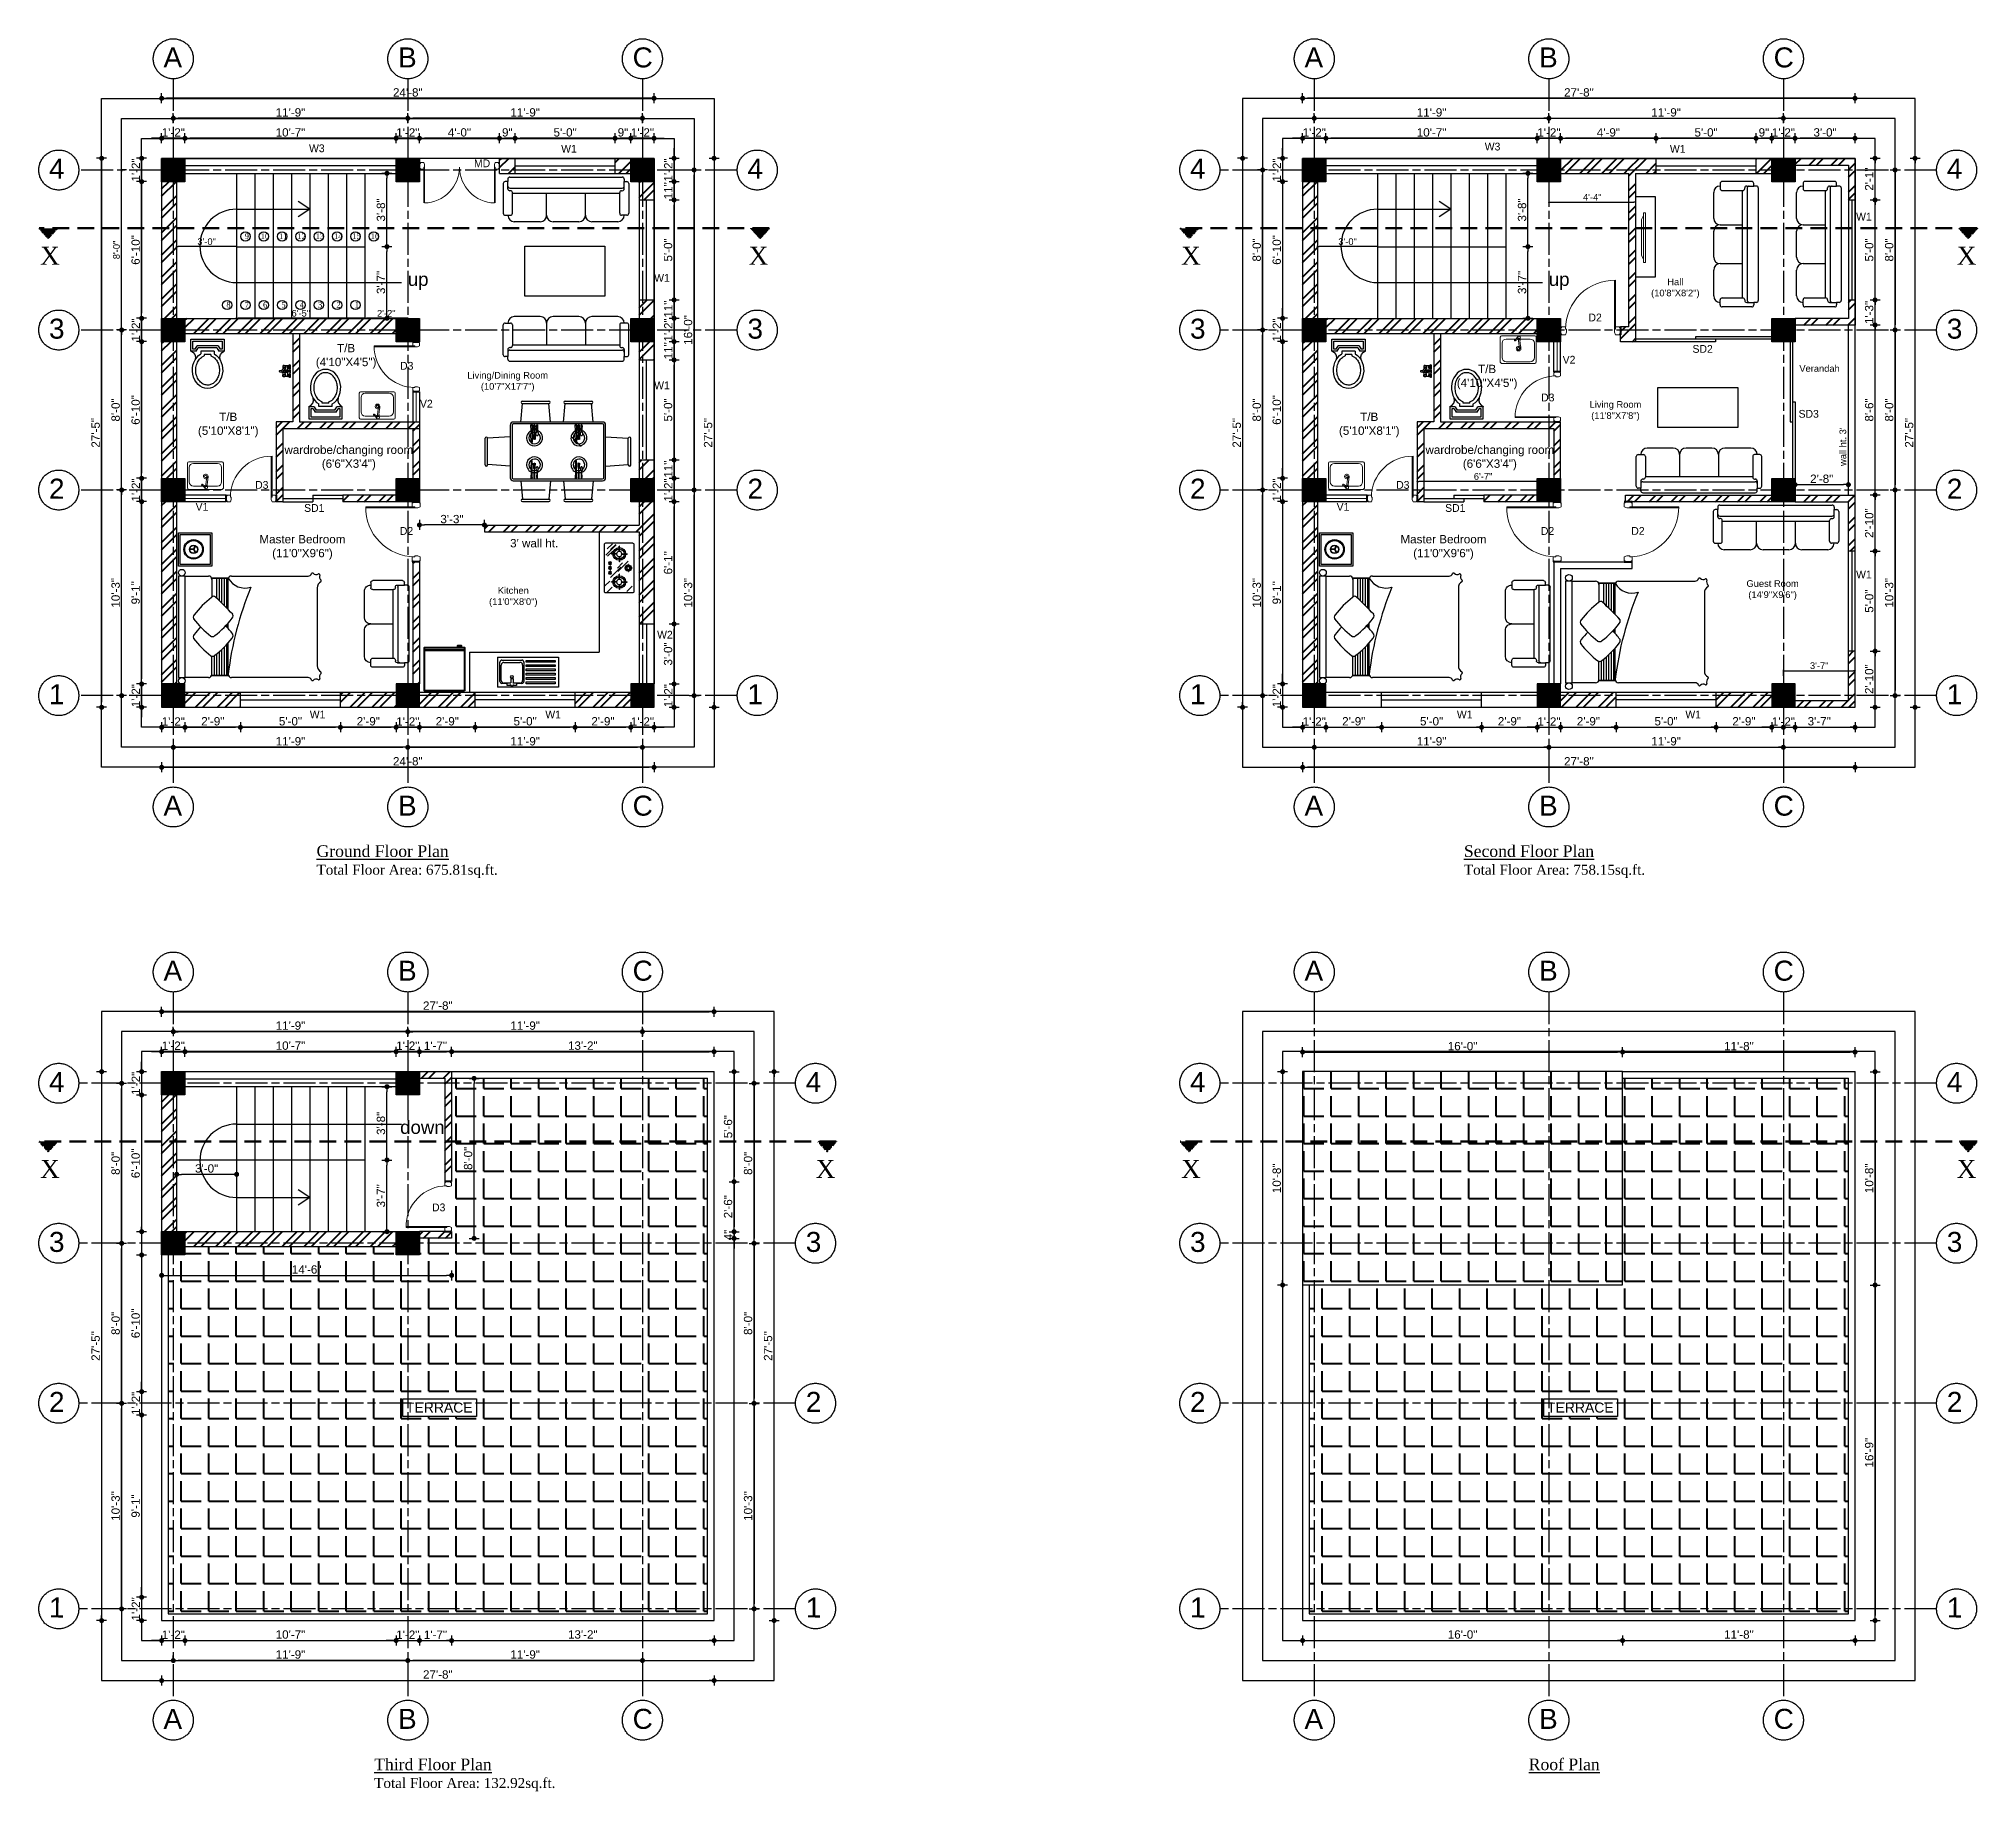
# Model space of a CAD drawing. Header units: inches. Extents: x 115570 to 265311, y 61168 to 314550.
# Drawn here: x 143061 to 144225, y 70701 to 71752 of the extents above; entities that cross this region are included whole.
import ezdxf

# ---------------------------------------------------------------- set-up
doc = ezdxf.new("R2010")
doc.units = ezdxf.units.IN
doc.header["$MEASUREMENT"] = 0
for name, pattern in [('ACAD_ISO08W100', [36, 24, -3, 6, -3]), ('CHAIN', [0.3543, 0.2362, -0.0295, 0.0591, -0.0295]), ('DASHED', [0.75, 0.5, -0.25])]:
    doc.linetypes.add(name, pattern=pattern)
doc.layers.get('0').update_dxf_attribs({"lineweight": 25})
for name, color, linetype, lineweight in [('0 wall', 7, 'Continuous', 40), ('DL', 4, 'Continuous', 18), ('F-FURNITURE', 32, 'Continuous', 9), ('hatch', 9, 'Continuous', 9), ('Section Line (ISO)', 7, 'CHAIN', 70)]:
    doc.layers.add(name, color=color, linetype=linetype, lineweight=lineweight)
doc.layers.add('0_center line', color=4, linetype='ACAD_ISO08W100', transparency=0.5)
doc.layers.add('doors and windows', color=240, linetype='Continuous')
doc.styles.add('arial.', font='arial.ttf')
doc.styles.add('bimal', font='comic.ttf')
doc.styles.get("Standard").update_dxf_attribs({"font": 'arial.ttf'})
doc.dimstyles.new('boundary wall dimension line', dxfattribs={"dimscale": 0, "dimtxt": 4, "dimasz": 1, "dimexe": 0.5, "dimexo": 3, "dimgap": 1, "dimtad": 1, "dimdec": 0, "dimrnd": 0.25, "dimzin": 3, "dimdsep": 46, "dimlunit": 4, "dimtxsty": 'arial.', "dimblk": 'DOT', "dimcen": 3, "dimdle": 6, "dimclrd": 4, "dimclre": 256, "dimclrt": 7, "dimazin": 0, "dimtfac": 1, "dimtdec": 0, "dimtix": 1, "dimtmove": 2, "dimatfit": 3, "dimfxl": 3, "dimfxlon": 1, "dimtolj": 1, "dimtzin": 0, "dimlwd": -1, "dimlwe": -1, "dimarcsym": 0})
doc.dimstyles.new('interior dimension', dxfattribs={"dimscale": 0, "dimtxt": 5, "dimasz": 3, "dimexe": 3, "dimexo": 3, "dimgap": 1, "dimtad": 1, "dimdec": 0, "dimrnd": 0.25, "dimzin": 3, "dimdsep": 46, "dimlunit": 4, "dimtxsty": 'arial.', "dimblk": 'DOT', "dimcen": 3, "dimdle": 6, "dimclrd": 4, "dimclre": 256, "dimclrt": 7, "dimazin": 0, "dimtfac": 1, "dimtdec": 0, "dimtix": 1, "dimtmove": 2, "dimatfit": 3, "dimfxl": 3, "dimfxlon": 1, "dimtolj": 1, "dimtzin": 0, "dimlwd": -1, "dimlwe": -1, "dimarcsym": 0})
pattern_1 = [(45, (35881.594, 36904.559), (-6.6291261, 6.6291261), []), (45, (35886.014, 36904.559), (-6.6291261, 6.6291261), [])]
pattern_2 = [(45, (36566.245, 36904.559), (-6.6291261, 6.6291261), []), (45, (36570.664, 36904.559), (-6.6291261, 6.6291261), [])]
pattern_3 = [(45, (35861.534, 36904.559), (-6.6291261, 6.6291261), []), (45, (35865.954, 36904.559), (-6.6291261, 6.6291261), [])]

msp = doc.modelspace()

# ---------------------------------------------------------------- texts
at = {"ltscale": 100, "transparency": 33554687}
for s, width, gutter_width, heights, insert, char_height, attachment_point in [('{\\fTimes New Roman|b0|i0|c0|p18;X}', 98.4822, 36, [0], (143074.05, 71616.45), 10.8, 9), ('{\\fTimes New Roman|b0|i0|c0|p18;9}', 41.3853, 148.67, [31.46], (143185.03, 71635.23), 3.36, 1), ('{\\fTimes New Roman|b0|i0|c0|p18;10}', 41.3853, 148.67, [31.46], (143194.63, 71635.23), 3.36, 1), ('{\\fTimes New Roman|b0|i0|c0|p18;11}', 41.3853, 148.67, [31.46], (143205.63, 71635.23), 3.36, 1), ('{\\fTimes New Roman|b0|i0|c0|p18;12}', 41.3853, 148.67, [31.46], (143216.63, 71635.23), 3.36, 1), ('{\\fTimes New Roman|b0|i0|c0|p18;13}', 41.3853, 148.67, [31.46], (143227.63, 71635.23), 3.36, 1), ('{\\fTimes New Roman|b0|i0|c0|p18;14}', 41.3853, 148.67, [31.46], (143238.63, 71635.23), 3.36, 1), ('{\\fTimes New Roman|b0|i0|c0|p18;15}', 41.3853, 148.67, [31.46], (143249.63, 71635.23), 3.36, 1), ('{\\fTimes New Roman|b0|i0|c0|p18;16}', 41.3853, 148.67, [31.46], (143260.63, 71635.23), 3.36, 1), ('{\\fTimes New Roman|b0|i0|c0|p18;X}', 98.4822, 36, [0], (143487.43, 71616.45), 10.8, 7), ('{\\fTimes New Roman|b0|i0|c0|p18;X}', 98.4822, 36, [0], (143758.7, 71616.45), 10.8, 9), ('{\\fTimes New Roman|b0|i0|c0|p18;X}', 98.4822, 36, [0], (144212.3, 71616.45), 10.8, 7), ('{\\fTimes New Roman|b0|i0|c0|p18;8}', 41.3853, 148.67, [31.46], (143174.03, 71594.08), 3.36, 1), ('{\\fTimes New Roman|b0|i0|c0|p18;7}', 41.3853, 148.67, [31.46], (143185.03, 71594.08), 3.36, 1), ('{\\fTimes New Roman|b0|i0|c0|p18;6}', 41.3853, 148.67, [31.46], (143196.03, 71594.08), 3.36, 1), ('{\\fTimes New Roman|b0|i0|c0|p18;5}', 41.3853, 148.67, [31.46], (143207.03, 71594.08), 3.36, 1), ('{\\fTimes New Roman|b0|i0|c0|p18;4}', 41.3853, 148.67, [31.46], (143218.03, 71594.08), 3.36, 1), ('{\\fTimes New Roman|b0|i0|c0|p18;3}', 41.3853, 148.67, [31.46], (143229.03, 71594.08), 3.36, 1), ('{\\fTimes New Roman|b0|i0|c0|p18;2}', 41.3853, 148.67, [31.46], (143240.03, 71594.08), 3.36, 1), ('{\\fTimes New Roman|b0|i0|c0|p18;1}', 41.3853, 148.67, [31.46], (143251.03, 71594.08), 3.36, 1), ('{\\fTimes New Roman|b0|i0|c0|p18;\\H1.16667x;\\LGround Floor Plan\\P\\H0.85714x;\\lTotal Floor Area: 675.81sq.ft.}', 234.2886, 148.67, [31.46], (143228.14, 71268.13), 6, 1), ('{\\fTimes New Roman|b0|i0|c0|p18;\\H1.16667x;\\LSecond Floor Plan\\P\\H0.85714x;\\lTotal Floor Area: 758.15sq.ft.}', 234.2886, 148.67, [31.46], (143916.59, 71268.13), 6, 1), ('{\\fTimes New Roman|b0|i0|c0|p18;X}', 98.4822, 36, [0], (143074.05, 71068.53), 10.8, 9), ('{\\fTimes New Roman|b0|i0|c0|p18;X}', 98.4822, 36, [0], (143527.65, 71068.53), 10.8, 7), ('{\\fTimes New Roman|b0|i0|c0|p18;X}', 98.4822, 36, [0], (143758.7, 71068.53), 10.8, 9), ('{\\fTimes New Roman|b0|i0|c0|p18;X}', 98.4822, 36, [0], (144212.3, 71068.53), 10.8, 7), ('{\\fTimes New Roman|b0|i0|c0|p18;\\H1.16667x;\\LThird Floor Plan\\P\\H0.85714x;\\lTotal Floor Area: 132.92sq.ft.}', 234.2886, 148.67, [31.46], (143262.75, 70720.21), 6, 1), ('{\\fTimes New Roman|b0|i0|c0|p18;\\H1.16667x;\\LRoof Plan}', 234.2886, 148.67, [31.46], (143955.5, 70720.21), 6, 1)]:
    msp.add_mtext_dynamic_manual_height_columns(s, width=width, gutter_width=gutter_width, heights=heights, dxfattribs=dict(at, insert=insert, char_height=char_height, attachment_point=attachment_point))
at = {"char_height": 8}
for s, insert, attachment_point in [('up', (143282.88, 71611.74), 1), ('up', (143967.53, 71611.74), 1), ('down', (143278.3, 71094.86), 7)]:
    msp.add_mtext_dynamic_manual_height_columns(s, width=0.2884, gutter_width=62.31, heights=[0], dxfattribs=dict(at, insert=insert, attachment_point=attachment_point))
at = {"attachment_point": 2}
for s, insert, char_height in [('Hall\\P(10\'8"X8\'2")', (144043.46, 71608.17), 4), ('T/B\\P(4\'10"X4\'5")', (143245.87, 71568.92), 5), ('T/B\\P(4\'10"X4\'5")', (143930.52, 71556.43), 5), ('Verandah', (144129.99, 71556.19), 4), ('Living/Dining Room\\P(10\'7"X17\'7")', (143342.84, 71552.11), 4), ('Living Room\\P(11\'8"X7\'8")', (144007.53, 71534.61), 4), ('T/B\\P(5\'10"X8\'1")', (143175.15, 71527.72), 5), ('T/B\\P(5\'10"X8\'1")', (143859.8, 71527.72), 5), ('wardrobe/changing room\\P(6\'6"X3\'4")', (143247.51, 71507.94), 5), ('wardrobe/changing room\\P(6\'6"X3\'4")', (143932.16, 71507.94), 5), ('Master Bedroom\\P(11\'0"X9\'6")', (143219.67, 71454.27), 5), ("3' wall ht.", (143358.73, 71451.88), 5), ('Master Bedroom\\P(11\'0"X9\'6")', (143904.32, 71454.27), 5), ('Kitchen\\P(11\'0"X8\'0")', (143346.2, 71422.99), 4), ('Guest Room\\P(14\'9"X9\'6")', (144101.83, 71427.16), 4), ('TERRACE', (143301.79, 70933.78), 6), ('TERRACE', (143986.44, 70933.78), 6)]:
    msp.add_mtext(s, dxfattribs=dict(at, insert=insert, char_height=char_height))
at = {"insert": (144141.97, 71507.28), "char_height": 4, "attachment_point": 2, "rotation": 90}
msp.add_mtext("wall ht. 3'", dxfattribs=at)
at = {"layer": '0_center line', "ltscale": 100, "transparency": 33554687}
for s, p in [('A', (143136.3, 71734.83)), ('B', (143277.04, 71734.83)), ('C', (143417.79, 71734.83)), ('A', (143820.95, 71734.83)), ('B', (143961.69, 71734.83)), ('C', (144102.44, 71734.83)), ('4', (143067.6, 71668.09)), ('4', (143486.7, 71668.09)), ('4', (143752.25, 71668.09)), ('4', (144206.34, 71668.09)), ('3', (143067.6, 71572.09)), ('3', (143486.7, 71572.09)), ('3', (143752.25, 71572.09)), ('3', (144206.34, 71572.09)), ('2', (143067.6, 71476.09)), ('2', (143486.7, 71476.09)), ('2', (143752.25, 71476.09)), ('2', (144206.34, 71476.09)), ('1', (143067.6, 71352.75)), ('1', (143486.7, 71352.75)), ('1', (143752.25, 71352.75)), ('1', (144206.34, 71352.75)), ('A', (143136.3, 71285.93)), ('B', (143277.04, 71285.93)), ('C', (143417.79, 71285.93)), ('A', (143820.95, 71285.93)), ('B', (143961.69, 71285.93)), ('C', (144102.44, 71285.93)), ('A', (143136.3, 71186.91)), ('B', (143277.04, 71186.91)), ('C', (143417.79, 71186.91)), ('A', (143820.95, 71186.91)), ('B', (143961.69, 71186.91)), ('C', (144102.44, 71186.91)), ('4', (143067.6, 71120.17)), ('4', (143521.69, 71120.17)), ('4', (143752.25, 71120.17)), ('4', (144206.34, 71120.17)), ('3', (143067.6, 71024.17)), ('3', (143521.69, 71024.17)), ('3', (143752.25, 71024.17)), ('3', (144206.34, 71024.17)), ('2', (143067.6, 70928.17)), ('2', (143521.69, 70928.17)), ('2', (143752.25, 70928.17)), ('2', (144206.34, 70928.17)), ('1', (143067.6, 70804.83)), ('1', (143521.69, 70804.83)), ('1', (143752.25, 70804.83)), ('1', (144206.34, 70804.83)), ('A', (143136.3, 70738.01)), ('B', (143277.04, 70738.01)), ('C', (143417.79, 70738.01)), ('A', (143820.95, 70738.01)), ('B', (143961.69, 70738.01)), ('C', (144102.44, 70738.01))]:
    msp.add_text(s, height=12, rotation=359.92866, dxfattribs=at).set_placement(p)
at = {"layer": 'doors and windows', "ltscale": 201, "transparency": 33554687, "char_height": 4.667, "width": 27.9727, "style": 'bimal'}
for s, insert, attachment_point in [('W3', (143232.99, 71688.63), 3), ('W1', (143384.3, 71688.35), 3), ('W3', (143938.47, 71689.66), 3), ('W1', (144049.56, 71688.27), 3), ('MD', (143332.33, 71679.61), 3), ('W1', (144161.3, 71647.63), 3), ('W1', (143440.11, 71610.87), 3), ('D2', (143991.35, 71587.13), 1), ('SD2', (144065.92, 71568.27), 3), ('D3', (143286.27, 71558.13), 3), ('V2', (143983.49, 71557.11), 9), ('W1', (143440.11, 71546.4), 3), ('V2', (143297.85, 71535.41), 3), ('D3', (143970.92, 71534.39), 9), ('SD3', (144129.56, 71529.32), 3), ('D3', (143199.29, 71486.67), 3), ('D3', (143883.94, 71486.67), 3), ('V1', (143163.22, 71473.52), 3), ('SD1', (143232.85, 71472.83), 3), ('V1', (143847.87, 71473.52), 3), ('SD1', (143917.5, 71472.83), 3), ('D2', (143286.12, 71459.05), 3), ('D2', (143970.77, 71459.05), 3), ('D2', (144017.04, 71459.06), 1), ('W1', (144161.3, 71432.91), 3), ('W2', (143441.87, 71396.81), 3), ('W1', (143233.45, 71348.95), 3), ('W1', (143374.79, 71348.95), 3), ('W1', (143921.75, 71348.95), 3), ('W1', (144058.85, 71348.95), 3), ('D3', (143305.43, 71048.47), 9)]:
    msp.add_mtext(s, dxfattribs=dict(at, insert=insert, attachment_point=attachment_point))

# ---------------------------------------------------------------- blocks, each defined once
blk = doc.blocks.new('A$C64847A4C')
for p, q in [((24, 337), (101, 414)), ((321, 203), (476, 357)), ((377, 411), (372, 411)), ((377, 306), (372, 306)), ((427, 360), (427, 355)), ((587, 340), (582, 340)), ((10, 41), (87, 118)), ((53, 225), (53, 220)), ((101, 2), (178, 79)), ((232, 89), (387, 244)), ((284, 225), (284, 220)), ((374, 194), (452, 271)), ((466, 225), (466, 220)), ((550, 48), (627, 125)), ((568, 22), (722, 177)), ((587, 104), (582, 104)), ((651, 92), (728, 170)), ((661, 42), (739, 119)), ((702, 225), (702, 220))]:
    blk.add_line(p, q)
at = {"ltscale": 0.18}
for p, q in [((163, 340), (168, 340)), ((163, 267), (163, 340)), ((168, 267), (168, 340)), ((348, 360), (322, 360)), ((322, 355), (322, 360)), ((348, 355), (322, 355)), ((372, 385), (372, 411)), ((372, 330), (372, 306)), ((377, 385), (377, 411)), ((377, 330), (377, 306)), ((402, 360), (427, 360)), ((402, 355), (427, 355)), ((582, 267), (582, 340)), ((587, 267), (587, 340)), ((120, 225), (53, 225)), ((120, 220), (53, 220)), ((163, 177), (163, 104)), ((163, 104), (168, 104)), ((168, 177), (168, 104)), ((210, 225), (284, 225)), ((210, 220), (284, 220)), ((299, 100), (299, 69)), ((307, 100), (307, 69)), ((372, 100), (372, 69)), ((380, 100), (380, 69)), ((443, 100), (443, 69)), ((451, 100), (451, 69)), ((540, 225), (466, 225)), ((540, 220), (466, 220)), ((582, 177), (582, 104)), ((587, 177), (587, 104)), ((630, 225), (702, 225)), ((630, 220), (702, 220))]:
    blk.add_line(p, q, dxfattribs=at)
blk.add_lwpolyline([(20, 0), (730, 0, 0.414214), (750, 20), (750, 420, 0.414214), (730, 440), (20, 440, 0.414214), (0, 420), (0, 20, 0.414214)], format="xyb", close=True)
for centre in [(346, 386), (89, 248), (95, 261), (509, 248), (515, 261)]:
    blk.add_circle(centre, 3.73)
for centre, radius in [((375, 357), 22.4), ((165, 222), 39), ((303, 84), 22.5), ((376, 84), 22.5), ((447, 84), 22.5), ((585, 222), 39)]:
    blk.add_circle(centre, radius, dxfattribs=at)
for centre, radius, start, end in [((165, 222), 95, 91.5918, 178.4082), ((165, 222), 75, 91.9102, 178.0898), ((165, 222), 95, 1.5918, 88.4082), ((165, 222), 75, 1.9102, 88.0898), ((375, 357), 47.4, 93.0255, 176.9745), ((375, 357), 47.4, 183.0255, 266.9745), ((375, 357), 37.4, 93.8363, 176.1637), ((375, 357), 37.4, 183.8363, 266.1637), ((347, 357), 2.62, 287.6318, 72.3682), ((375, 385), 2.52, 187.9505, 352.0495), ((375, 330), 2.5, 358.3317, 181.6683), ((375, 357), 47.4, 3.0255, 86.9745), ((375, 357), 37.4, 3.8363, 86.1637), ((375, 357), 37.4, 273.8363, 356.1637), ((375, 357), 47.4, 273.0255, 356.9745), ((403, 357), 2.52, 97.2236, 262.7764), ((585, 222), 95, 91.5918, 178.4082), ((585, 222), 75, 91.9102, 178.0898), ((585, 222), 75, 1.9102, 88.0898), ((585, 222), 95, 1.5918, 88.4082), ((165, 222), 95, 181.5918, 268.4082), ((165, 222), 75, 181.9102, 268.0898), ((119, 222), 2.64, 288.751, 71.249), ((165, 267), 2.52, 186.7354, 353.2646), ((165, 222), 95, 271.5918, 358.4082), ((165, 222), 75, 271.9102, 358.0898), ((211, 222), 2.67, 110.5507, 249.4493), ((303, 84), 18.5, 111.3237, 248.6763), ((297, 100), 2, 0, 111.3237), ((297, 69), 2, 248.6763, 0), ((309, 100), 2, 68.6763, 180), ((309, 69), 2, 180, 291.3237), ((303, 84), 18.5, 291.3237, 68.6763), ((376, 84), 18.5, 111.3237, 248.6763), ((370, 100), 2, 0, 111.3237), ((370, 69), 2, 248.6763, 0), ((382, 100), 2, 68.6763, 180), ((382, 69), 2, 180, 291.3237), ((376, 84), 18.5, 291.3237, 68.6763), ((447, 84), 18.5, 111.3237, 248.6763), ((441, 100), 2, 0, 111.3237), ((441, 69), 2, 248.6763, 0), ((453, 100), 2, 68.6763, 180), ((453, 69), 2, 180, 291.3237), ((447, 84), 18.5, 291.3237, 68.6763), ((585, 222), 95, 181.5918, 268.4082), ((585, 222), 75, 181.9102, 268.0898), ((539, 222), 2.63, 288.412, 71.588), ((585, 267), 2.51, 183.9579, 356.0421), ((585, 176), 2.63, 17.9418, 162.0582), ((585, 222), 75, 271.9102, 358.0898), ((585, 222), 95, 271.5918, 358.4082), ((630, 222), 2.58, 104.2945, 255.7055)]:
    blk.add_arc(centre, radius, start, end, dxfattribs=at)
blk.add_arc((165, 176), 2.69, 21.7885, 158.2115)
blk = doc.blocks.new('A$C27DD639B')
for p, q in [((0, 0), (0, 450)), ((0, 450), (916, 450)), ((51, 372), (51, 400)), ((51, 400), (486, 400)), ((486, 372), (51, 372)), ((51, 307), (51, 335)), ((51, 335), (486, 335)), ((486, 307), (51, 307)), ((486, 400), (486, 372)), ((486, 335), (486, 307)), ((521, 74), (521, 364)), ((541, 118), (541, 348)), ((551, 394), (630, 394)), ((581, 388), (630, 388)), ((630, 383), (630, 423)), ((630, 423), (675, 423)), ((675, 383), (630, 383)), ((675, 423), (675, 411)), ((675, 394), (675, 383)), ((683, 319), (683, 382)), ((714, 319), (683, 319)), ((714, 380), (714, 319)), ((725, 412), (725, 423)), ((725, 423), (770, 423)), ((725, 383), (725, 394)), ((770, 383), (725, 383)), ((770, 423), (770, 383)), ((770, 394), (851, 394)), ((770, 388), (821, 388)), ((861, 348), (861, 118)), ((881, 364), (881, 74)), ((916, 0), (916, 450)), ((51, 240), (51, 268)), ((51, 268), (486, 268)), ((486, 240), (51, 240)), ((51, 175), (51, 203)), ((51, 203), (486, 203)), ((486, 175), (51, 175)), ((51, 113), (51, 141)), ((51, 141), (486, 141)), ((486, 113), (51, 113)), ((51, 48), (51, 76)), ((51, 76), (486, 76)), ((486, 48), (51, 48)), ((486, 268), (486, 240)), ((486, 203), (486, 175)), ((486, 141), (486, 113)), ((486, 76), (486, 48)), ((851, 44), (551, 44)), ((821, 78), (581, 78)), ((916, 0), (0, 0))]:
    blk.add_line(p, q)
blk.add_circle((700, 294), 20.1)
for centre, radius, start, end in [((551, 364), 30, 90, 180), ((581, 348), 40, 90, 180), ((700, 403), 26.7, 19.9093, 161.5199), ((700, 403), 26.7, 198.4801, 230.0288), ((700, 403), 26.7, 301.5638, 340.0907), ((821, 348), 40, 0, 90), ((851, 364), 30, 0, 90), ((551, 74), 30, 180, 270), ((581, 118), 40, 180, 270), ((821, 118), 40, 270, 0), ((851, 74), 30, 270, 0)]:
    blk.add_arc(centre, radius, start, end)
blk = doc.blocks.new('main door (GF)')
at = {"layer": 'hatch', "color": 8, "transparency": 33554687, "extrusion": (0, 0, -1)}
for p, q in [((1199.6, 1872.2), (1199.6, 1892.4)), ((1200.1, 1870.9), (1200.1, 1892.4)), ((1242.1, 1870.9), (1242.1, 1892.4)), ((1242.6, 1872.2), (1242.6, 1892.4)), ((1197.1, 1868.2), (1197.1, 1872.2)), ((1197.1, 1871.7), (1197.6, 1871.7)), ((1197.1, 1868.7), (1197.6, 1868.7)), ((1197.1, 1868.2), (1199.6, 1868.2)), ((1197.6, 1872.2), (1199.6, 1872.2)), ((1197.6, 1872.2), (1197.6, 1871.7)), ((1197.6, 1868.7), (1197.6, 1868.2)), ((1199.6, 1872.2), (1199.6, 1870.9)), ((1199.6, 1870.9), (1200.1, 1870.9)), ((1199.6, 1868.2), (1200.1, 1869.4)), ((1200.1, 1870.9), (1200.1, 1869.4)), ((1242.1, 1870.9), (1242.1, 1869.4)), ((1242.6, 1870.9), (1242.1, 1870.9)), ((1242.6, 1868.2), (1242.1, 1869.4)), ((1244.6, 1872.2), (1242.6, 1872.2)), ((1242.6, 1872.2), (1242.6, 1870.9)), ((1245.1, 1868.2), (1242.6, 1868.2)), ((1244.6, 1872.2), (1244.6, 1871.7)), ((1245.1, 1871.7), (1244.6, 1871.7)), ((1244.6, 1868.7), (1244.6, 1868.2)), ((1245.1, 1868.7), (1244.6, 1868.7)), ((1245.1, 1872.2), (1245.1, 1868.2)), ((1245.1, 1868.2), (1245.1, 1872.2))]:
    blk.add_line(p, q, dxfattribs=at)
at = {"layer": 'hatch', "color": 8, "transparency": 33554687}
for centre, start, end in [((1199.6, 1870.9), 0.0003, 88.6671), ((1242.6, 1870.9), 91.3329, 179.9997)]:
    blk.add_arc(centre, 21.5, start, end, dxfattribs=at)
blk = doc.blocks.new('Fridge')
at = {"color": 0, "transparency": 33554687}
blk.add_lwpolyline([(3265.8, 1882.7), (3289.8, 1882.7), (3289.8, 1856.7), (3265.8, 1856.7)], close=True, dxfattribs=at)
blk.add_lwpolyline([(3269.8, 1856.7), (3269.8, 1855.5), (3267.8, 1855.5), (3267.8, 1856.7)], dxfattribs=at)
at = {"layer": '0 wall', "transparency": 33554687}
for p, q in [((3289.8, 1858.3), (3265.8, 1858.3)), ((3289.8, 1858), (3265.8, 1858))]:
    blk.add_line(p, q, dxfattribs=at)
blk = doc.blocks.new('A$C1B254B08')
at = {"lineweight": 5}
for p, q in [((0, 20), (0, 394)), ((20, 414), (279, 414)), ((26, 88), (26, 301)), ((90, 365), (233, 365)), ((275, 340), (283, 262)), ((279, 414), (518, 414)), ((303, 264), (295, 341)), ((296, 365), (448, 365)), ((512, 301), (512, 88)), ((538, 394), (538, 20)), ((448, 24), (90, 24)), ((518, 0), (20, 0))]:
    blk.add_line(p, q, dxfattribs=at)
for centre, radius, start, end in [((20, 394), 20, 90, 180), ((90, 301), 64, 90, 180), ((218, 344), 6.64, 127.3, 303.5198), ((60, 552), 255, 307.3, 323.4412), ((220, 344), 4.91, 158.9292, 241.9125), ((363, 126), 255, 107.3785, 123.5198), ((190, 438), 86.6, 305.6689, 327.1701), ((298, 286), 86.6, 103.6496, 125.1509), ((280, 388), 16.2, 164.0084, 277.235), ((281, 388), 20, 287.3785, 143.4412), ((175, 330), 100, 5.6774, 19.0453), ((247, 350), 29.3, 4.1711, 27.9133), ((321, 356), 29.3, 157.8104, 186.3174), ((395, 351), 100, 162.1904, 185.6775), ((448, 301), 64, 0, 90), ((518, 394), 20, 0, 90), ((20, 20), 20, 180, 270), ((90, 88), 64, 180, 270), ((274, 220), 34.6, 74.3543, 12.1381), ((274, 220), 16.8, 61.4601, 4.8579), ((183, 252), 100, 351.175, 5.6774), ((296, 235), 13.9, 171.175, 20.1799), ((296, 235), 8.12, 213.7198, 15.8006), ((295, 240), 7.59, 64.4884, 123.7412), ((403, 274), 100, 185.6775, 200.1799), ((448, 88), 64, 270, 0), ((518, 20), 20, 270, 0)]:
    blk.add_arc(centre, radius, start, end, dxfattribs=at)
blk = doc.blocks.new('d2')
at = {"layer": '0 wall'}
for p, q in [((0, 4), (0, 0)), ((30, 0), (30, 4))]:
    blk.add_line(p, q, dxfattribs=at)
at = {"layer": 'hatch', "color": 8}
for p, q in [((2.5, 4), (2.5, 27.25)), ((3, 2.75), (3, 27.25)), ((2.5, 4), (0, 4)), ((0.5, 3.5), (0, 3.5)), ((0.5, 0.5), (0, 0.5)), ((0.5, 4), (0.5, 3.5)), ((0.5, 0.5), (0.5, 0)), ((2.5, 0), (0.5, 0)), ((2.5, 4), (2.5, 2.75)), ((3, 2.75), (2.5, 2.75)), ((2.5, 0), (3, 1.25)), ((3, 2.75), (3, 1.25)), ((27, 2.75), (27.5, 2.75)), ((27, 2.75), (27, 1.25)), ((27.5, 0), (27, 1.25)), ((27.5, 4), (27.5, 2.75)), ((27.5, 4), (30, 4)), ((27.5, 0), (29.5, 0)), ((29.5, 4), (29.5, 3.5)), ((29.5, 3.5), (30, 3.5)), ((29.5, 0.5), (30, 0.5)), ((29.5, 0.5), (29.5, 0))]:
    blk.add_line(p, q, dxfattribs=at)
blk.add_arc((2.91, 2.66), 24.59, 0.2201, 90.94457, dxfattribs=at)
blk = doc.blocks.new('A$C02A636C4')
for p, q in [((0.068, 0.601), (0.029, 0.601)), ((0.068, 0.64), (0.068, 0.601)), ((0.068, 0.533), (0.068, 0.601)), ((1.203, 0.669), (0.097, 0.669)), ((1.232, 0.64), (1.232, 0.601)), ((1.232, 0.601), (1.271, 0.601)), ((1.232, 0.533), (1.232, 0.601)), ((0, 0.572), (0, 0.126)), ((0.068, 0.495), (0.068, 0.543)), ((1.203, 0.504), (0.097, 0.504)), ((0.107, 0.466), (0.097, 0.466)), ((0.136, 0.126), (0.136, 0.436)), ((1.164, 0.427), (0.136, 0.427)), ((0.65, 0.097), (0.65, 0.427)), ((1.164, 0.126), (1.164, 0.436)), ((1.193, 0.466), (1.203, 0.466)), ((1.232, 0.495), (1.232, 0.543)), ((1.3, 0.572), (1.3, 0.126)), ((0.029, 0.097), (0.107, 0.097)), ((0.165, 0), (0.553, 0)), ((0.747, 0), (1.135, 0)), ((1.271, 0.097), (1.193, 0.097))]:
    blk.add_line(p, q)
for centre, radius, start, end in [((0.029, 0.572), 0.0291, 90, 180), ((0.097, 0.64), 0.0291, 90, 180), ((1.203, 0.64), 0.0291, 0, 90), ((1.271, 0.572), 0.0291, 0, 90), ((0.097, 0.533), 0.0291, 180, 270), ((0.097, 0.495), 0.0291, 180, 270), ((0.107, 0.436), 0.0291, 0, 90), ((1.193, 0.436), 0.0291, 90, 180), ((1.203, 0.533), 0.0291, 270, 0), ((1.203, 0.495), 0.0291, 270, 0), ((0.029, 0.126), 0.0291, 180, 270), ((0.165, 0.097), 0.097, 180, 270), ((0.107, 0.126), 0.0291, 270, 0), ((0.553, 0.097), 0.097, 270, 0), ((0.747, 0.097), 0.097, 180, 270), ((1.135, 0.097), 0.097, 270, 0), ((1.193, 0.126), 0.0291, 180, 270), ((1.271, 0.126), 0.0291, 270, 0)]:
    blk.add_arc(centre, radius, start, end)
blk = doc.blocks.new('A$C7C8779AE')
at = {"linetype": 'Continuous'}
for p, q in [((0, 0.74), (0, 0.56)), ((0.5, 0.74), (0, 0.74)), ((0.47, 0.71), (0.03, 0.71)), ((0.03, 0.71), (0.03, 0.59)), ((0.03, 0.59), (0.063, 0.59)), ((0.093, 0.64), (0.063, 0.59)), ((0.11, 0.61), (0.08, 0.56)), ((0.093, 0.64), (0.407, 0.64)), ((0.11, 0.61), (0.39, 0.61)), ((0.42, 0.56), (0.39, 0.61)), ((0.437, 0.59), (0.407, 0.64)), ((0.437, 0.59), (0.47, 0.59)), ((0.47, 0.59), (0.47, 0.71)), ((0.5, 0.56), (0.5, 0.74)), ((0, 0.56), (0.08, 0.56)), ((0.15, 0.557), (0.15, 0.52)), ((0.15, 0.557), (0.351, 0.557)), ((0.2, 0.507), (0.2, 0.488)), ((0.2, 0.507), (0.301, 0.507)), ((0.301, 0.507), (0.301, 0.488)), ((0.351, 0.557), (0.351, 0.52)), ((0.42, 0.56), (0.5, 0.56))]:
    blk.add_line(p, q, dxfattribs=at)
for centre, start, end in [((-0.039, 0.461), 344.642, 68.7339), ((0.539, 0.461), 111.2661, 195.358)]:
    blk.add_arc(centre, 0.106, start, end, dxfattribs=at)
blk.add_ellipse((0.251, 0.274), major_axis=(0, 0.274), ratio=0.828948, start_param=0.459479, end_param=5.823706, dxfattribs=at)
blk.add_open_spline([(0.2, 0.488), (0.17, 0.474), (0.164, 0.47), (0.151, 0.46), (0.144, 0.454), (0.13, 0.439), (0.123, 0.431), (0.111, 0.413), (0.106, 0.404), (0.096, 0.384), (0.091, 0.373), (0.084, 0.352), (0.081, 0.34), (0.076, 0.317), (0.075, 0.305), (0.073, 0.282), (0.073, 0.27), (0.074, 0.246), (0.076, 0.234), (0.08, 0.211), (0.083, 0.2), (0.09, 0.178), (0.095, 0.167), (0.104, 0.147), (0.11, 0.138), (0.122, 0.12), (0.128, 0.112), (0.142, 0.097), (0.149, 0.09), (0.165, 0.078), (0.173, 0.073), (0.189, 0.064), (0.197, 0.06), (0.214, 0.055), (0.222, 0.053), (0.239, 0.05), (0.248, 0.05), (0.266, 0.051), (0.276, 0.052), (0.296, 0.057), (0.306, 0.061), (0.325, 0.071), (0.335, 0.077), (0.353, 0.091), (0.361, 0.099), (0.377, 0.117), (0.384, 0.127), (0.398, 0.149), (0.404, 0.161), (0.414, 0.185), (0.418, 0.198), (0.424, 0.225), (0.426, 0.239), (0.428, 0.267), (0.428, 0.281), (0.426, 0.309), (0.424, 0.323), (0.418, 0.349), (0.414, 0.363), (0.404, 0.387), (0.398, 0.399), (0.385, 0.421), (0.378, 0.431), (0.362, 0.449), (0.353, 0.458), (0.338, 0.469), (0.332, 0.474), (0.301, 0.488)], degree=3, knots=[0.459479, 0.459479, 0.459479, 0.459479, 0.567422, 0.567422, 0.720865, 0.720865, 0.874307, 0.874307, 1.02775, 1.02775, 1.181192, 1.181192, 1.334635, 1.334635, 1.488077, 1.488077, 1.64152, 1.64152, 1.794963, 1.794963, 1.948405, 1.948405, 2.101848, 2.101848, 2.25529, 2.25529, 2.408733, 2.408733, 2.562175, 2.562175, 2.715618, 2.715618, 2.86906, 2.86906, 3.022503, 3.022503, 3.175946, 3.175946, 3.356457, 3.356457, 3.536968, 3.536968, 3.717479, 3.717479, 3.89799, 3.89799, 4.078501, 4.078501, 4.259012, 4.259012, 4.439523, 4.439523, 4.620035, 4.620035, 4.800546, 4.800546, 4.981057, 4.981057, 5.161568, 5.161568, 5.342079, 5.342079, 5.52259, 5.52259, 5.703101, 5.703101, 5.823706, 5.823706, 5.823706, 5.823706], dxfattribs=at)
blk = doc.blocks.new('_Dot')
at = {"color": 0, "linetype": 'ByBlock', "lineweight": -2}
blk.add_line((-0.5, 0), (-1, 0), dxfattribs=at)
at = {"color": 0, "linetype": 'ByBlock', "const_width": 0.5}
blk.add_lwpolyline([(-0.25, 0, 1), (0.25, 0, 1)], format="xyb", close=True, dxfattribs=at)
blk = doc.blocks.new('*D119')
at = {"transparency": 16777216}
for p, q in [((143267.4, 71627.3), (143273.4, 71627.3)), ((143267.4, 71584.3), (143273.4, 71584.3))]:
    blk.add_line(p, q, dxfattribs=at)
at = {"color": 4, "transparency": 16777216}
blk.add_line((143270.4, 71587.3), (143270.4, 71624.3), dxfattribs=at)
at = {"layer": 'Defpoints', "color": 0, "transparency": 16777216}
for p in [(143257.2, 71627.3), (143270.4, 71627.3), (143257.2, 71584.3)]:
    blk.add_point(p, dxfattribs=at)
at = {"color": 4, "transparency": 16777216, "xscale": 3, "yscale": 3, "zscale": 3}
for p, rotation in [((143270.4, 71627.3), 90), ((143270.4, 71584.3), 270)]:
    blk.add_blockref('_Dot', p, dxfattribs=dict(at, rotation=rotation))
at = {"color": 7, "transparency": 16777216, "insert": (143266.8, 71605.8), "char_height": 5, "attachment_point": 5, "rotation": 90, "style": 'arial.'}
blk.add_mtext('\\A1;3\'-7"', dxfattribs=at)
blk = doc.blocks.new('*D120')
at = {"transparency": 16777216}
for p, q in [((143267.4, 71671.3), (143273.4, 71671.3)), ((143267.4, 71627.3), (143273.4, 71627.3))]:
    blk.add_line(p, q, dxfattribs=at)
at = {"color": 4, "transparency": 16777216}
blk.add_line((143270.4, 71630.3), (143270.4, 71668.3), dxfattribs=at)
at = {"layer": 'Defpoints', "color": 0, "transparency": 16777216}
for p in [(143257.2, 71671.3), (143270.4, 71671.3), (143257.2, 71627.3)]:
    blk.add_point(p, dxfattribs=at)
at = {"color": 4, "transparency": 16777216, "xscale": 3, "yscale": 3, "zscale": 3}
for p, rotation in [((143270.4, 71671.3), 90), ((143270.4, 71627.3), 270)]:
    blk.add_blockref('_Dot', p, dxfattribs=dict(at, rotation=rotation))
at = {"color": 7, "transparency": 16777216, "insert": (143266.8, 71649.3), "char_height": 5, "attachment_point": 5, "rotation": 90, "style": 'arial.'}
blk.add_mtext('\\A1;3\'-8"', dxfattribs=at)
blk = doc.blocks.new('*D121')
at = {"transparency": 16777216}
for p, q in [((143289.9, 71463.3), (143289.9, 71457.3)), ((143328.9, 71460.3), (143328.9, 71463.3))]:
    blk.add_line(p, q, dxfattribs=at)
at = {"color": 4, "transparency": 16777216}
blk.add_line((143325.9, 71460.3), (143292.9, 71460.3), dxfattribs=at)
at = {"layer": 'Defpoints', "color": 0, "transparency": 16777216}
for p in [(143289.9, 71474.3), (143289.9, 71460.3), (143328.9, 71460.3)]:
    blk.add_point(p, dxfattribs=at)
at = {"color": 4, "transparency": 16777216, "xscale": 3, "yscale": 3, "zscale": 3, "rotation": 180}
blk.add_blockref('_Dot', (143289.9, 71460.3), dxfattribs=at)
at = {"color": 4, "transparency": 16777216, "xscale": 3, "yscale": 3, "zscale": 3}
blk.add_blockref('_Dot', (143328.9, 71460.3), dxfattribs=at)
at = {"color": 7, "transparency": 16777216, "insert": (143309.4, 71463.8), "char_height": 5, "attachment_point": 5, "style": 'arial.'}
blk.add_mtext('\\A1;3\'-3"', dxfattribs=at)
blk = doc.blocks.new('*D122')
at = {"color": 4, "transparency": 16777216}
for p, q in [((143132.2, 71338.9), (143129.2, 71338.9)), ((143135.2, 71338.9), (143149.2, 71338.9)), ((143152.2, 71338.9), (143155.2, 71338.9))]:
    blk.add_line(p, q, dxfattribs=at)
at = {"transparency": 16777216}
for p, q in [((143135.2, 71341.9), (143135.2, 71335.9)), ((143149.2, 71341.9), (143149.2, 71335.9))]:
    blk.add_line(p, q, dxfattribs=at)
at = {"layer": 'Defpoints', "color": 0, "transparency": 16777216}
for p in [(143135.2, 71350.9), (143149.2, 71350.9), (143149.2, 71338.9)]:
    blk.add_point(p, dxfattribs=at)
at = {"color": 4, "transparency": 16777216, "xscale": 3, "yscale": 3, "zscale": 3}
blk.add_blockref('_Dot', (143135.2, 71338.9), dxfattribs=at)
at = {"color": 4, "transparency": 16777216, "xscale": 3, "yscale": 3, "zscale": 3, "rotation": 180}
blk.add_blockref('_Dot', (143149.2, 71338.9), dxfattribs=at)
at = {"color": 7, "transparency": 16777216, "insert": (143142.2, 71342.4), "char_height": 5, "attachment_point": 5, "style": 'arial.'}
blk.add_mtext('\\A1;1\'-2"', dxfattribs=at)
blk = doc.blocks.new('*D123')
at = {"transparency": 16777216}
for p, q in [((143149.2, 71341.9), (143149.2, 71335.9)), ((143182.5, 71341.9), (143182.5, 71335.9))]:
    blk.add_line(p, q, dxfattribs=at)
at = {"color": 4, "transparency": 16777216}
blk.add_line((143152.2, 71338.9), (143179.5, 71338.9), dxfattribs=at)
at = {"layer": 'Defpoints', "color": 0, "transparency": 16777216}
for p in [(143149.2, 71350.9), (143182.5, 71350.9), (143182.5, 71338.9)]:
    blk.add_point(p, dxfattribs=at)
at = {"color": 4, "transparency": 16777216, "xscale": 3, "yscale": 3, "zscale": 3, "rotation": 180}
blk.add_blockref('_Dot', (143149.2, 71338.9), dxfattribs=at)
at = {"color": 4, "transparency": 16777216, "xscale": 3, "yscale": 3, "zscale": 3}
blk.add_blockref('_Dot', (143182.5, 71338.9), dxfattribs=at)
at = {"color": 7, "transparency": 16777216, "insert": (143165.9, 71342.5), "char_height": 5, "attachment_point": 5, "style": 'arial.'}
blk.add_mtext('\\A1;2\'-9"', dxfattribs=at)
blk = doc.blocks.new('*D124')
at = {"transparency": 16777216}
for p, q in [((143182.5, 71341.9), (143182.5, 71335.9)), ((143242.5, 71341.9), (143242.5, 71335.9))]:
    blk.add_line(p, q, dxfattribs=at)
at = {"color": 4, "transparency": 16777216}
blk.add_line((143185.5, 71338.9), (143239.5, 71338.9), dxfattribs=at)
at = {"layer": 'Defpoints', "color": 0, "transparency": 16777216}
for p in [(143182.5, 71350.9), (143242.5, 71350.9), (143242.5, 71338.9)]:
    blk.add_point(p, dxfattribs=at)
at = {"color": 4, "transparency": 16777216, "xscale": 3, "yscale": 3, "zscale": 3, "rotation": 180}
blk.add_blockref('_Dot', (143182.5, 71338.9), dxfattribs=at)
at = {"color": 4, "transparency": 16777216, "xscale": 3, "yscale": 3, "zscale": 3}
blk.add_blockref('_Dot', (143242.5, 71338.9), dxfattribs=at)
at = {"color": 7, "transparency": 16777216, "insert": (143212.5, 71342.5), "char_height": 5, "attachment_point": 5, "style": 'arial.'}
blk.add_mtext('\\A1;5\'-0"', dxfattribs=at)
blk = doc.blocks.new('*D125')
at = {"transparency": 16777216}
for p, q in [((143242.5, 71341.9), (143242.5, 71335.9)), ((143275.9, 71341.9), (143275.9, 71335.9))]:
    blk.add_line(p, q, dxfattribs=at)
at = {"color": 4, "transparency": 16777216}
blk.add_line((143245.5, 71338.9), (143272.9, 71338.9), dxfattribs=at)
at = {"layer": 'Defpoints', "color": 0, "transparency": 16777216}
for p in [(143242.5, 71350.9), (143275.9, 71350.9), (143275.9, 71338.9)]:
    blk.add_point(p, dxfattribs=at)
at = {"color": 4, "transparency": 16777216, "xscale": 3, "yscale": 3, "zscale": 3, "rotation": 180}
blk.add_blockref('_Dot', (143242.5, 71338.9), dxfattribs=at)
at = {"color": 4, "transparency": 16777216, "xscale": 3, "yscale": 3, "zscale": 3}
blk.add_blockref('_Dot', (143275.9, 71338.9), dxfattribs=at)
at = {"color": 7, "transparency": 16777216, "insert": (143259.2, 71342.5), "char_height": 5, "attachment_point": 5, "style": 'arial.'}
blk.add_mtext('\\A1;2\'-9"', dxfattribs=at)
blk = doc.blocks.new('*D126')
at = {"color": 4, "transparency": 16777216}
for p, q in [((143272.9, 71338.9), (143269.9, 71338.9)), ((143275.9, 71338.9), (143289.9, 71338.9)), ((143292.9, 71338.9), (143295.9, 71338.9))]:
    blk.add_line(p, q, dxfattribs=at)
at = {"transparency": 16777216}
for p, q in [((143275.9, 71341.9), (143275.9, 71335.9)), ((143289.9, 71341.9), (143289.9, 71335.9))]:
    blk.add_line(p, q, dxfattribs=at)
at = {"layer": 'Defpoints', "color": 0, "transparency": 16777216}
for p in [(143275.9, 71350.9), (143289.9, 71350.9), (143289.9, 71338.9)]:
    blk.add_point(p, dxfattribs=at)
at = {"color": 4, "transparency": 16777216, "xscale": 3, "yscale": 3, "zscale": 3}
blk.add_blockref('_Dot', (143275.9, 71338.9), dxfattribs=at)
at = {"color": 4, "transparency": 16777216, "xscale": 3, "yscale": 3, "zscale": 3, "rotation": 180}
blk.add_blockref('_Dot', (143289.9, 71338.9), dxfattribs=at)
at = {"color": 7, "transparency": 16777216, "insert": (143282.9, 71342.4), "char_height": 5, "attachment_point": 5, "style": 'arial.'}
blk.add_mtext('\\A1;1\'-2"', dxfattribs=at)
blk = doc.blocks.new('*D127')
at = {"transparency": 16777216}
for p, q in [((143289.9, 71341.9), (143289.9, 71335.9)), ((143323.3, 71341.9), (143323.3, 71335.9))]:
    blk.add_line(p, q, dxfattribs=at)
at = {"color": 4, "transparency": 16777216}
blk.add_line((143292.9, 71338.9), (143320.3, 71338.9), dxfattribs=at)
at = {"layer": 'Defpoints', "color": 0, "transparency": 16777216}
for p in [(143289.9, 71350.9), (143323.3, 71350.9), (143323.3, 71338.9)]:
    blk.add_point(p, dxfattribs=at)
at = {"color": 4, "transparency": 16777216, "xscale": 3, "yscale": 3, "zscale": 3, "rotation": 180}
blk.add_blockref('_Dot', (143289.9, 71338.9), dxfattribs=at)
at = {"color": 4, "transparency": 16777216, "xscale": 3, "yscale": 3, "zscale": 3}
blk.add_blockref('_Dot', (143323.3, 71338.9), dxfattribs=at)
at = {"color": 7, "transparency": 16777216, "insert": (143306.6, 71342.5), "char_height": 5, "attachment_point": 5, "style": 'arial.'}
blk.add_mtext('\\A1;2\'-9"', dxfattribs=at)
blk = doc.blocks.new('*D128')
at = {"transparency": 16777216}
for p, q in [((143323.3, 71341.9), (143323.3, 71335.9)), ((143383.3, 71341.9), (143383.3, 71335.9))]:
    blk.add_line(p, q, dxfattribs=at)
at = {"color": 4, "transparency": 16777216}
blk.add_line((143326.3, 71338.9), (143380.3, 71338.9), dxfattribs=at)
at = {"layer": 'Defpoints', "color": 0, "transparency": 16777216}
for p in [(143323.3, 71350.9), (143383.3, 71350.9), (143383.3, 71338.9)]:
    blk.add_point(p, dxfattribs=at)
at = {"color": 4, "transparency": 16777216, "xscale": 3, "yscale": 3, "zscale": 3, "rotation": 180}
blk.add_blockref('_Dot', (143323.3, 71338.9), dxfattribs=at)
at = {"color": 4, "transparency": 16777216, "xscale": 3, "yscale": 3, "zscale": 3}
blk.add_blockref('_Dot', (143383.3, 71338.9), dxfattribs=at)
at = {"color": 7, "transparency": 16777216, "insert": (143353.3, 71342.5), "char_height": 5, "attachment_point": 5, "style": 'arial.'}
blk.add_mtext('\\A1;5\'-0"', dxfattribs=at)
blk = doc.blocks.new('*D129')
at = {"transparency": 16777216}
for p, q in [((143383.3, 71341.9), (143383.3, 71335.9)), ((143416.7, 71341.9), (143416.7, 71335.9))]:
    blk.add_line(p, q, dxfattribs=at)
at = {"color": 4, "transparency": 16777216}
blk.add_line((143386.3, 71338.9), (143413.7, 71338.9), dxfattribs=at)
at = {"layer": 'Defpoints', "color": 0, "transparency": 16777216}
for p in [(143383.3, 71350.9), (143416.7, 71350.9), (143416.7, 71338.9)]:
    blk.add_point(p, dxfattribs=at)
at = {"color": 4, "transparency": 16777216, "xscale": 3, "yscale": 3, "zscale": 3, "rotation": 180}
blk.add_blockref('_Dot', (143383.3, 71338.9), dxfattribs=at)
at = {"color": 4, "transparency": 16777216, "xscale": 3, "yscale": 3, "zscale": 3}
blk.add_blockref('_Dot', (143416.7, 71338.9), dxfattribs=at)
at = {"color": 7, "transparency": 16777216, "insert": (143400, 71342.5), "char_height": 5, "attachment_point": 5, "style": 'arial.'}
blk.add_mtext('\\A1;2\'-9"', dxfattribs=at)
blk = doc.blocks.new('*D130')
at = {"color": 4, "transparency": 16777216}
for p, q in [((143413.7, 71338.9), (143410.7, 71338.9)), ((143416.7, 71338.9), (143430.7, 71338.9)), ((143433.7, 71338.9), (143436.7, 71338.9))]:
    blk.add_line(p, q, dxfattribs=at)
at = {"transparency": 16777216}
for p, q in [((143416.7, 71341.9), (143416.7, 71335.9)), ((143430.7, 71341.9), (143430.7, 71335.9))]:
    blk.add_line(p, q, dxfattribs=at)
at = {"layer": 'Defpoints', "color": 0, "transparency": 16777216}
for p in [(143416.7, 71350.9), (143430.7, 71350.9), (143430.7, 71338.9)]:
    blk.add_point(p, dxfattribs=at)
at = {"color": 4, "transparency": 16777216, "xscale": 3, "yscale": 3, "zscale": 3}
blk.add_blockref('_Dot', (143416.7, 71338.9), dxfattribs=at)
at = {"color": 4, "transparency": 16777216, "xscale": 3, "yscale": 3, "zscale": 3, "rotation": 180}
blk.add_blockref('_Dot', (143430.7, 71338.9), dxfattribs=at)
at = {"color": 7, "transparency": 16777216, "insert": (143423.7, 71342.4), "char_height": 5, "attachment_point": 5, "style": 'arial.'}
blk.add_mtext('\\A1;1\'-2"', dxfattribs=at)
blk = doc.blocks.new('*D131')
at = {"transparency": 16777216}
for p, q in [((143142.2, 71329.9), (143142.2, 71323.9)), ((143282.9, 71329.9), (143282.9, 71323.9))]:
    blk.add_line(p, q, dxfattribs=at)
at = {"color": 4, "transparency": 16777216}
blk.add_line((143145.2, 71326.9), (143279.9, 71326.9), dxfattribs=at)
at = {"layer": 'Defpoints', "color": 0, "transparency": 16777216}
for p in [(143142.2, 71350.9), (143282.9, 71350.9), (143282.9, 71326.9)]:
    blk.add_point(p, dxfattribs=at)
at = {"color": 4, "transparency": 16777216, "xscale": 3, "yscale": 3, "zscale": 3, "rotation": 180}
blk.add_blockref('_Dot', (143142.2, 71326.9), dxfattribs=at)
at = {"color": 4, "transparency": 16777216, "xscale": 3, "yscale": 3, "zscale": 3}
blk.add_blockref('_Dot', (143282.9, 71326.9), dxfattribs=at)
at = {"color": 7, "transparency": 16777216, "insert": (143212.5, 71330.5), "char_height": 5, "attachment_point": 5, "style": 'arial.'}
blk.add_mtext('\\A1;11\'-9"', dxfattribs=at)
blk = doc.blocks.new('*D132')
at = {"transparency": 16777216}
for p, q in [((143282.9, 71329.9), (143282.9, 71323.9)), ((143423.7, 71329.9), (143423.7, 71323.9))]:
    blk.add_line(p, q, dxfattribs=at)
at = {"color": 4, "transparency": 16777216}
blk.add_line((143285.9, 71326.9), (143420.7, 71326.9), dxfattribs=at)
at = {"layer": 'Defpoints', "color": 0, "transparency": 16777216}
for p in [(143282.9, 71350.9), (143423.7, 71350.9), (143423.7, 71326.9)]:
    blk.add_point(p, dxfattribs=at)
at = {"color": 4, "transparency": 16777216, "xscale": 3, "yscale": 3, "zscale": 3, "rotation": 180}
blk.add_blockref('_Dot', (143282.9, 71326.9), dxfattribs=at)
at = {"color": 4, "transparency": 16777216, "xscale": 3, "yscale": 3, "zscale": 3}
blk.add_blockref('_Dot', (143423.7, 71326.9), dxfattribs=at)
at = {"color": 7, "transparency": 16777216, "insert": (143353.3, 71330.5), "char_height": 5, "attachment_point": 5, "style": 'arial.'}
blk.add_mtext('\\A1;11\'-9"', dxfattribs=at)
blk = doc.blocks.new('*D133')
at = {"transparency": 16777216}
for p, q in [((143135.2, 71317.9), (143135.2, 71311.9)), ((143430.7, 71317.9), (143430.7, 71311.9))]:
    blk.add_line(p, q, dxfattribs=at)
at = {"color": 4, "transparency": 16777216}
blk.add_line((143138.2, 71314.9), (143427.7, 71314.9), dxfattribs=at)
at = {"layer": 'Defpoints', "color": 0, "transparency": 16777216}
for p in [(143135.2, 71350.9), (143430.7, 71350.9), (143430.7, 71314.9)]:
    blk.add_point(p, dxfattribs=at)
at = {"color": 4, "transparency": 16777216, "xscale": 3, "yscale": 3, "zscale": 3, "rotation": 180}
blk.add_blockref('_Dot', (143135.2, 71314.9), dxfattribs=at)
at = {"color": 4, "transparency": 16777216, "xscale": 3, "yscale": 3, "zscale": 3}
blk.add_blockref('_Dot', (143430.7, 71314.9), dxfattribs=at)
at = {"color": 7, "transparency": 16777216, "insert": (143282.9, 71318.5), "char_height": 5, "attachment_point": 5, "style": 'arial.'}
blk.add_mtext('\\A1;24\'-8"', dxfattribs=at)
blk = doc.blocks.new('*D134')
at = {"color": 4, "transparency": 16777216}
for p, q in [((143442.7, 71367.9), (143442.7, 71370.9)), ((143442.7, 71350.9), (143442.7, 71364.9)), ((143442.7, 71347.9), (143442.7, 71344.9))]:
    blk.add_line(p, q, dxfattribs=at)
at = {"transparency": 16777216}
for p, q in [((143439.7, 71364.9), (143445.7, 71364.9)), ((143439.7, 71350.9), (143445.7, 71350.9))]:
    blk.add_line(p, q, dxfattribs=at)
at = {"layer": 'Defpoints', "color": 0, "transparency": 16777216}
for p in [(143430.7, 71364.9), (143442.7, 71364.9), (143430.7, 71350.9)]:
    blk.add_point(p, dxfattribs=at)
at = {"color": 4, "transparency": 16777216, "xscale": 3, "yscale": 3, "zscale": 3}
for p, rotation in [((143442.7, 71364.9), 270), ((143442.7, 71350.9), 90)]:
    blk.add_blockref('_Dot', p, dxfattribs=dict(at, rotation=rotation))
at = {"color": 7, "transparency": 16777216, "insert": (143439.2, 71357.9), "char_height": 5, "attachment_point": 5, "rotation": 90, "style": 'arial.'}
blk.add_mtext('\\A1;1\'-2"', dxfattribs=at)
blk = doc.blocks.new('*D135')
at = {"transparency": 16777216}
for p, q in [((143439.7, 71400.9), (143445.7, 71400.9)), ((143439.7, 71364.9), (143445.7, 71364.9))]:
    blk.add_line(p, q, dxfattribs=at)
at = {"color": 4, "transparency": 16777216}
blk.add_line((143442.7, 71367.9), (143442.7, 71397.9), dxfattribs=at)
at = {"layer": 'Defpoints', "color": 0, "transparency": 16777216}
for p in [(143430.7, 71400.9), (143442.7, 71400.9), (143430.7, 71364.9)]:
    blk.add_point(p, dxfattribs=at)
at = {"color": 4, "transparency": 16777216, "xscale": 3, "yscale": 3, "zscale": 3}
for p, rotation in [((143442.7, 71400.9), 90), ((143442.7, 71364.9), 270)]:
    blk.add_blockref('_Dot', p, dxfattribs=dict(at, rotation=rotation))
at = {"color": 7, "transparency": 16777216, "insert": (143439.1, 71382.9), "char_height": 5, "attachment_point": 5, "rotation": 90, "style": 'arial.'}
blk.add_mtext('\\A1;3\'-0"', dxfattribs=at)
blk = doc.blocks.new('*D136')
at = {"transparency": 16777216}
for p, q in [((143439.7, 71474.3), (143445.7, 71474.3)), ((143439.7, 71400.9), (143445.7, 71400.9))]:
    blk.add_line(p, q, dxfattribs=at)
at = {"color": 4, "transparency": 16777216}
blk.add_line((143442.7, 71403.9), (143442.7, 71471.3), dxfattribs=at)
at = {"layer": 'Defpoints', "color": 0, "transparency": 16777216}
for p in [(143430.7, 71474.3), (143442.7, 71474.3), (143430.7, 71400.9)]:
    blk.add_point(p, dxfattribs=at)
at = {"color": 4, "transparency": 16777216, "xscale": 3, "yscale": 3, "zscale": 3}
for p, rotation in [((143442.7, 71474.3), 90), ((143442.7, 71400.9), 270)]:
    blk.add_blockref('_Dot', p, dxfattribs=dict(at, rotation=rotation))
at = {"color": 7, "transparency": 16777216, "insert": (143439.1, 71437.6), "char_height": 5, "attachment_point": 5, "rotation": 90, "style": 'arial.'}
blk.add_mtext('\\A1;6\'-1"', dxfattribs=at)
blk = doc.blocks.new('*D137')
at = {"transparency": 16777216}
for p, q in [((143439.7, 71488.3), (143445.7, 71488.3)), ((143439.7, 71474.3), (143445.7, 71474.3))]:
    blk.add_line(p, q, dxfattribs=at)
at = {"color": 4, "transparency": 16777216}
for p, q in [((143442.7, 71491.3), (143442.7, 71494.3)), ((143442.7, 71474.3), (143442.7, 71488.3)), ((143442.7, 71471.3), (143442.7, 71468.3))]:
    blk.add_line(p, q, dxfattribs=at)
at = {"layer": 'Defpoints', "color": 0, "transparency": 16777216}
for p in [(143430.7, 71488.3), (143442.7, 71488.3), (143430.7, 71474.3)]:
    blk.add_point(p, dxfattribs=at)
at = {"color": 4, "transparency": 16777216, "xscale": 3, "yscale": 3, "zscale": 3}
for p, rotation in [((143442.7, 71488.3), 270), ((143442.7, 71474.3), 90)]:
    blk.add_blockref('_Dot', p, dxfattribs=dict(at, rotation=rotation))
at = {"color": 7, "transparency": 16777216, "insert": (143439.2, 71481.3), "char_height": 5, "attachment_point": 5, "rotation": 90, "style": 'arial.'}
blk.add_mtext('\\A1;1\'-2"', dxfattribs=at)
blk = doc.blocks.new('*D138')
at = {"transparency": 16777216}
for p, q in [((143439.7, 71499.3), (143445.7, 71499.3)), ((143439.7, 71488.3), (143445.7, 71488.3))]:
    blk.add_line(p, q, dxfattribs=at)
at = {"color": 4, "transparency": 16777216}
for p, q in [((143442.7, 71502.3), (143442.7, 71505.3)), ((143442.7, 71488.3), (143442.7, 71499.3)), ((143442.7, 71485.3), (143442.7, 71482.3))]:
    blk.add_line(p, q, dxfattribs=at)
at = {"layer": 'Defpoints', "color": 0, "transparency": 16777216}
for p in [(143430.7, 71499.3), (143442.7, 71499.3), (143430.7, 71488.3)]:
    blk.add_point(p, dxfattribs=at)
at = {"color": 4, "transparency": 16777216, "xscale": 3, "yscale": 3, "zscale": 3}
for p, rotation in [((143442.7, 71499.3), 270), ((143442.7, 71488.3), 90)]:
    blk.add_blockref('_Dot', p, dxfattribs=dict(at, rotation=rotation))
at = {"color": 7, "transparency": 16777216, "insert": (143439.2, 71493.8), "char_height": 5, "attachment_point": 5, "rotation": 90, "style": 'arial.'}
blk.add_mtext('\\A1;11"', dxfattribs=at)
blk = doc.blocks.new('*D139')
at = {"transparency": 16777216}
for p, q in [((143439.7, 71559.3), (143445.7, 71559.3)), ((143439.7, 71499.3), (143445.7, 71499.3))]:
    blk.add_line(p, q, dxfattribs=at)
at = {"color": 4, "transparency": 16777216}
blk.add_line((143442.7, 71502.3), (143442.7, 71556.3), dxfattribs=at)
at = {"layer": 'Defpoints', "color": 0, "transparency": 16777216}
for p in [(143430.7, 71559.3), (143442.7, 71559.3), (143430.7, 71499.3)]:
    blk.add_point(p, dxfattribs=at)
at = {"color": 4, "transparency": 16777216, "xscale": 3, "yscale": 3, "zscale": 3}
for p, rotation in [((143442.7, 71559.3), 90), ((143442.7, 71499.3), 270)]:
    blk.add_blockref('_Dot', p, dxfattribs=dict(at, rotation=rotation))
at = {"color": 7, "transparency": 16777216, "insert": (143439.1, 71529.3), "char_height": 5, "attachment_point": 5, "rotation": 90, "style": 'arial.'}
blk.add_mtext('\\A1;5\'-0"', dxfattribs=at)
blk = doc.blocks.new('*D140')
at = {"transparency": 16777216}
for p, q in [((143439.7, 71570.3), (143445.7, 71570.3)), ((143439.7, 71559.3), (143445.7, 71559.3))]:
    blk.add_line(p, q, dxfattribs=at)
at = {"color": 4, "transparency": 16777216}
for p, q in [((143442.7, 71573.3), (143442.7, 71576.3)), ((143442.7, 71559.3), (143442.7, 71570.3)), ((143442.7, 71556.3), (143442.7, 71553.3))]:
    blk.add_line(p, q, dxfattribs=at)
at = {"layer": 'Defpoints', "color": 0, "transparency": 16777216}
for p in [(143430.7, 71570.3), (143442.7, 71570.3), (143430.7, 71559.3)]:
    blk.add_point(p, dxfattribs=at)
at = {"color": 4, "transparency": 16777216, "xscale": 3, "yscale": 3, "zscale": 3}
for p, rotation in [((143442.7, 71570.3), 270), ((143442.7, 71559.3), 90)]:
    blk.add_blockref('_Dot', p, dxfattribs=dict(at, rotation=rotation))
at = {"color": 7, "transparency": 16777216, "insert": (143439.2, 71564.8), "char_height": 5, "attachment_point": 5, "rotation": 90, "style": 'arial.'}
blk.add_mtext('\\A1;11"', dxfattribs=at)
blk = doc.blocks.new('*D141')
at = {"transparency": 16777216}
for p, q in [((143439.7, 71584.3), (143445.7, 71584.3)), ((143439.7, 71570.3), (143445.7, 71570.3))]:
    blk.add_line(p, q, dxfattribs=at)
at = {"color": 4, "transparency": 16777216}
for p, q in [((143442.7, 71587.3), (143442.7, 71590.3)), ((143442.7, 71570.3), (143442.7, 71584.3)), ((143442.7, 71567.3), (143442.7, 71564.3))]:
    blk.add_line(p, q, dxfattribs=at)
at = {"layer": 'Defpoints', "color": 0, "transparency": 16777216}
for p in [(143430.7, 71584.3), (143442.7, 71584.3), (143430.7, 71570.3)]:
    blk.add_point(p, dxfattribs=at)
at = {"color": 4, "transparency": 16777216, "xscale": 3, "yscale": 3, "zscale": 3}
for p, rotation in [((143442.7, 71584.3), 270), ((143442.7, 71570.3), 90)]:
    blk.add_blockref('_Dot', p, dxfattribs=dict(at, rotation=rotation))
at = {"color": 7, "transparency": 16777216, "insert": (143439.2, 71577.3), "char_height": 5, "attachment_point": 5, "rotation": 90, "style": 'arial.'}
blk.add_mtext('\\A1;1\'-2"', dxfattribs=at)
blk = doc.blocks.new('*D142')
at = {"transparency": 16777216}
for p, q in [((143439.7, 71595.3), (143445.7, 71595.3)), ((143439.7, 71584.3), (143445.7, 71584.3))]:
    blk.add_line(p, q, dxfattribs=at)
at = {"color": 4, "transparency": 16777216}
for p, q in [((143442.7, 71598.3), (143442.7, 71601.3)), ((143442.7, 71584.3), (143442.7, 71595.3)), ((143442.7, 71581.3), (143442.7, 71578.3))]:
    blk.add_line(p, q, dxfattribs=at)
at = {"layer": 'Defpoints', "color": 0, "transparency": 16777216}
for p in [(143430.7, 71595.3), (143442.7, 71595.3), (143430.7, 71584.3)]:
    blk.add_point(p, dxfattribs=at)
at = {"color": 4, "transparency": 16777216, "xscale": 3, "yscale": 3, "zscale": 3}
for p, rotation in [((143442.7, 71595.3), 270), ((143442.7, 71584.3), 90)]:
    blk.add_blockref('_Dot', p, dxfattribs=dict(at, rotation=rotation))
at = {"color": 7, "transparency": 16777216, "insert": (143439.2, 71589.8), "char_height": 5, "attachment_point": 5, "rotation": 90, "style": 'arial.'}
blk.add_mtext('\\A1;11"', dxfattribs=at)
blk = doc.blocks.new('*D143')
at = {"transparency": 16777216}
for p, q in [((143439.7, 71655.3), (143445.7, 71655.3)), ((143439.7, 71595.3), (143445.7, 71595.3))]:
    blk.add_line(p, q, dxfattribs=at)
at = {"color": 4, "transparency": 16777216}
blk.add_line((143442.7, 71598.3), (143442.7, 71652.3), dxfattribs=at)
at = {"layer": 'Defpoints', "color": 0, "transparency": 16777216}
for p in [(143430.7, 71655.3), (143442.7, 71655.3), (143430.7, 71595.3)]:
    blk.add_point(p, dxfattribs=at)
at = {"color": 4, "transparency": 16777216, "xscale": 3, "yscale": 3, "zscale": 3}
for p, rotation in [((143442.7, 71655.3), 90), ((143442.7, 71595.3), 270)]:
    blk.add_blockref('_Dot', p, dxfattribs=dict(at, rotation=rotation))
at = {"color": 7, "transparency": 16777216, "insert": (143439.1, 71625.3), "char_height": 5, "attachment_point": 5, "rotation": 90, "style": 'arial.'}
blk.add_mtext('\\A1;5\'-0"', dxfattribs=at)
blk = doc.blocks.new('*D144')
at = {"transparency": 16777216}
for p, q in [((143439.7, 71666.3), (143445.7, 71666.3)), ((143439.7, 71655.3), (143445.7, 71655.3))]:
    blk.add_line(p, q, dxfattribs=at)
at = {"color": 4, "transparency": 16777216}
for p, q in [((143442.7, 71669.3), (143442.7, 71672.3)), ((143442.7, 71655.3), (143442.7, 71666.3)), ((143442.7, 71652.3), (143442.7, 71649.3))]:
    blk.add_line(p, q, dxfattribs=at)
at = {"layer": 'Defpoints', "color": 0, "transparency": 16777216}
for p in [(143430.7, 71666.3), (143442.7, 71666.3), (143430.7, 71655.3)]:
    blk.add_point(p, dxfattribs=at)
at = {"color": 4, "transparency": 16777216, "xscale": 3, "yscale": 3, "zscale": 3}
for p, rotation in [((143442.7, 71666.3), 270), ((143442.7, 71655.3), 90)]:
    blk.add_blockref('_Dot', p, dxfattribs=dict(at, rotation=rotation))
at = {"color": 7, "transparency": 16777216, "insert": (143439.2, 71660.8), "char_height": 5, "attachment_point": 5, "rotation": 90, "style": 'arial.'}
blk.add_mtext('\\A1;11"', dxfattribs=at)
blk = doc.blocks.new('*D145')
at = {"color": 4, "transparency": 16777216}
for p, q in [((143442.7, 71683.3), (143442.7, 71686.3)), ((143442.7, 71666.3), (143442.7, 71680.3)), ((143442.7, 71663.3), (143442.7, 71660.3))]:
    blk.add_line(p, q, dxfattribs=at)
at = {"transparency": 16777216}
for p, q in [((143439.7, 71680.3), (143445.7, 71680.3)), ((143439.7, 71666.3), (143445.7, 71666.3))]:
    blk.add_line(p, q, dxfattribs=at)
at = {"layer": 'Defpoints', "color": 0, "transparency": 16777216}
for p in [(143430.7, 71680.3), (143442.7, 71680.3), (143430.7, 71666.3)]:
    blk.add_point(p, dxfattribs=at)
at = {"color": 4, "transparency": 16777216, "xscale": 3, "yscale": 3, "zscale": 3}
for p, rotation in [((143442.7, 71680.3), 270), ((143442.7, 71666.3), 90)]:
    blk.add_blockref('_Dot', p, dxfattribs=dict(at, rotation=rotation))
at = {"color": 7, "transparency": 16777216, "insert": (143439.2, 71673.3), "char_height": 5, "attachment_point": 5, "rotation": 90, "style": 'arial.'}
blk.add_mtext('\\A1;1\'-2"', dxfattribs=at)
blk = doc.blocks.new('*D146')
at = {"transparency": 16777216}
for p, q in [((143451.7, 71481.3), (143457.7, 71481.3)), ((143451.7, 71357.9), (143457.7, 71357.9))]:
    blk.add_line(p, q, dxfattribs=at)
at = {"color": 4, "transparency": 16777216}
blk.add_line((143454.7, 71360.9), (143454.7, 71478.3), dxfattribs=at)
at = {"layer": 'Defpoints', "color": 0, "transparency": 16777216}
for p in [(143430.7, 71481.3), (143454.7, 71481.3), (143430.7, 71357.9)]:
    blk.add_point(p, dxfattribs=at)
at = {"color": 4, "transparency": 16777216, "xscale": 3, "yscale": 3, "zscale": 3}
for p, rotation in [((143454.7, 71481.3), 90), ((143454.7, 71357.9), 270)]:
    blk.add_blockref('_Dot', p, dxfattribs=dict(at, rotation=rotation))
at = {"color": 7, "transparency": 16777216, "insert": (143451.1, 71419.6), "char_height": 5, "attachment_point": 5, "rotation": 90, "style": 'arial.'}
blk.add_mtext('\\A1;10\'-3"', dxfattribs=at)
blk = doc.blocks.new('*D147')
at = {"transparency": 16777216}
for p, q in [((143451.7, 71673.3), (143457.7, 71673.3)), ((143451.7, 71481.3), (143457.7, 71481.3))]:
    blk.add_line(p, q, dxfattribs=at)
at = {"color": 4, "transparency": 16777216}
blk.add_line((143454.7, 71484.3), (143454.7, 71670.3), dxfattribs=at)
at = {"layer": 'Defpoints', "color": 0, "transparency": 16777216}
for p in [(143430.7, 71673.3), (143454.7, 71673.3), (143430.7, 71481.3)]:
    blk.add_point(p, dxfattribs=at)
at = {"color": 4, "transparency": 16777216, "xscale": 3, "yscale": 3, "zscale": 3}
for p, rotation in [((143454.7, 71673.3), 90), ((143454.7, 71481.3), 270)]:
    blk.add_blockref('_Dot', p, dxfattribs=dict(at, rotation=rotation))
at = {"color": 7, "transparency": 16777216, "insert": (143451.1, 71577.3), "char_height": 5, "attachment_point": 5, "rotation": 90, "style": 'arial.'}
blk.add_mtext('\\A1;16\'-0"', dxfattribs=at)
blk = doc.blocks.new('*D148')
at = {"transparency": 16777216}
for p, q in [((143463.7, 71680.3), (143469.7, 71680.3)), ((143463.7, 71350.9), (143469.7, 71350.9))]:
    blk.add_line(p, q, dxfattribs=at)
at = {"color": 4, "transparency": 16777216}
blk.add_line((143466.7, 71677.3), (143466.7, 71353.9), dxfattribs=at)
at = {"layer": 'Defpoints', "color": 0, "transparency": 16777216}
for p in [(143430.7, 71680.3), (143430.7, 71350.9), (143466.7, 71350.9)]:
    blk.add_point(p, dxfattribs=at)
at = {"color": 4, "transparency": 16777216, "xscale": 3, "yscale": 3, "zscale": 3}
for p, rotation in [((143466.7, 71680.3), 90), ((143466.7, 71350.9), 270)]:
    blk.add_blockref('_Dot', p, dxfattribs=dict(at, rotation=rotation))
at = {"color": 7, "transparency": 16777216, "insert": (143463.1, 71515.6), "char_height": 5, "attachment_point": 5, "rotation": 90, "style": 'arial.'}
blk.add_mtext('\\A1;27\'-5"', dxfattribs=at)
blk = doc.blocks.new('*D149')
at = {"color": 4, "transparency": 16777216}
for p, q in [((143413.7, 71692.3), (143410.7, 71692.3)), ((143430.7, 71692.3), (143416.7, 71692.3)), ((143433.7, 71692.3), (143436.7, 71692.3))]:
    blk.add_line(p, q, dxfattribs=at)
at = {"transparency": 16777216}
for p, q in [((143416.7, 71689.3), (143416.7, 71695.3)), ((143430.7, 71689.3), (143430.7, 71695.3))]:
    blk.add_line(p, q, dxfattribs=at)
at = {"layer": 'Defpoints', "color": 0, "transparency": 16777216}
for p in [(143416.7, 71692.3), (143416.7, 71680.3), (143430.7, 71680.3)]:
    blk.add_point(p, dxfattribs=at)
at = {"color": 4, "transparency": 16777216, "xscale": 3, "yscale": 3, "zscale": 3}
blk.add_blockref('_Dot', (143416.7, 71692.3), dxfattribs=at)
at = {"color": 4, "transparency": 16777216, "xscale": 3, "yscale": 3, "zscale": 3, "rotation": 180}
blk.add_blockref('_Dot', (143430.7, 71692.3), dxfattribs=at)
at = {"color": 7, "transparency": 16777216, "insert": (143423.7, 71695.8), "char_height": 5, "attachment_point": 5, "style": 'arial.'}
blk.add_mtext('\\A1;1\'-2"', dxfattribs=at)
blk = doc.blocks.new('*D150')
at = {"transparency": 16777216}
for p, q in [((143407.3, 71689.3), (143407.3, 71695.3)), ((143416.7, 71689.3), (143416.7, 71695.3))]:
    blk.add_line(p, q, dxfattribs=at)
at = {"color": 4, "transparency": 16777216}
blk.add_line((143413.7, 71692.3), (143410.3, 71692.3), dxfattribs=at)
at = {"layer": 'Defpoints', "color": 0, "transparency": 16777216}
for p in [(143407.3, 71692.3), (143407.3, 71680.3), (143416.7, 71680.3)]:
    blk.add_point(p, dxfattribs=at)
at = {"color": 4, "transparency": 16777216, "xscale": 3, "yscale": 3, "zscale": 3, "rotation": 180}
blk.add_blockref('_Dot', (143407.3, 71692.3), dxfattribs=at)
at = {"color": 4, "transparency": 16777216, "xscale": 3, "yscale": 3, "zscale": 3}
blk.add_blockref('_Dot', (143416.7, 71692.3), dxfattribs=at)
at = {"color": 7, "transparency": 16777216, "insert": (143412, 71695.8), "char_height": 5, "attachment_point": 5, "style": 'arial.'}
blk.add_mtext('\\A1;9"', dxfattribs=at)
blk = doc.blocks.new('*D151')
at = {"transparency": 16777216}
for p, q in [((143347.3, 71689.3), (143347.3, 71695.3)), ((143407.3, 71689.3), (143407.3, 71695.3))]:
    blk.add_line(p, q, dxfattribs=at)
at = {"color": 4, "transparency": 16777216}
blk.add_line((143404.3, 71692.3), (143350.3, 71692.3), dxfattribs=at)
at = {"layer": 'Defpoints', "color": 0, "transparency": 16777216}
for p in [(143347.3, 71692.3), (143347.3, 71680.3), (143407.3, 71680.3)]:
    blk.add_point(p, dxfattribs=at)
at = {"color": 4, "transparency": 16777216, "xscale": 3, "yscale": 3, "zscale": 3, "rotation": 180}
blk.add_blockref('_Dot', (143347.3, 71692.3), dxfattribs=at)
at = {"color": 4, "transparency": 16777216, "xscale": 3, "yscale": 3, "zscale": 3}
blk.add_blockref('_Dot', (143407.3, 71692.3), dxfattribs=at)
at = {"color": 7, "transparency": 16777216, "insert": (143377.3, 71695.8), "char_height": 5, "attachment_point": 5, "style": 'arial.'}
blk.add_mtext('\\A1;5\'-0"', dxfattribs=at)
blk = doc.blocks.new('*D152')
at = {"transparency": 16777216}
for p, q in [((143337.9, 71689.3), (143337.9, 71695.3)), ((143347.3, 71689.3), (143347.3, 71695.3))]:
    blk.add_line(p, q, dxfattribs=at)
at = {"color": 4, "transparency": 16777216}
blk.add_line((143344.3, 71692.3), (143340.9, 71692.3), dxfattribs=at)
at = {"layer": 'Defpoints', "color": 0, "transparency": 16777216}
for p in [(143337.9, 71692.3), (143337.9, 71680.3), (143347.3, 71680.3)]:
    blk.add_point(p, dxfattribs=at)
at = {"color": 4, "transparency": 16777216, "xscale": 3, "yscale": 3, "zscale": 3, "rotation": 180}
blk.add_blockref('_Dot', (143337.9, 71692.3), dxfattribs=at)
at = {"color": 4, "transparency": 16777216, "xscale": 3, "yscale": 3, "zscale": 3}
blk.add_blockref('_Dot', (143347.3, 71692.3), dxfattribs=at)
at = {"color": 7, "transparency": 16777216, "insert": (143342.6, 71695.8), "char_height": 5, "attachment_point": 5, "style": 'arial.'}
blk.add_mtext('\\A1;9"', dxfattribs=at)
blk = doc.blocks.new('*D153')
at = {"transparency": 16777216}
for p, q in [((143289.9, 71689.3), (143289.9, 71695.3)), ((143337.9, 71689.3), (143337.9, 71695.3))]:
    blk.add_line(p, q, dxfattribs=at)
at = {"color": 4, "transparency": 16777216}
blk.add_line((143334.9, 71692.3), (143292.9, 71692.3), dxfattribs=at)
at = {"layer": 'Defpoints', "color": 0, "transparency": 16777216}
for p in [(143289.9, 71692.3), (143289.9, 71680.3), (143337.9, 71680.3)]:
    blk.add_point(p, dxfattribs=at)
at = {"color": 4, "transparency": 16777216, "xscale": 3, "yscale": 3, "zscale": 3, "rotation": 180}
blk.add_blockref('_Dot', (143289.9, 71692.3), dxfattribs=at)
at = {"color": 4, "transparency": 16777216, "xscale": 3, "yscale": 3, "zscale": 3}
blk.add_blockref('_Dot', (143337.9, 71692.3), dxfattribs=at)
at = {"color": 7, "transparency": 16777216, "insert": (143313.9, 71695.8), "char_height": 5, "attachment_point": 5, "style": 'arial.'}
blk.add_mtext('\\A1;4\'-0"', dxfattribs=at)
blk = doc.blocks.new('*D154')
at = {"color": 4, "transparency": 16777216}
for p, q in [((143272.9, 71692.3), (143269.9, 71692.3)), ((143289.9, 71692.3), (143275.9, 71692.3)), ((143292.9, 71692.3), (143295.9, 71692.3))]:
    blk.add_line(p, q, dxfattribs=at)
at = {"transparency": 16777216}
for p, q in [((143275.9, 71689.3), (143275.9, 71695.3)), ((143289.9, 71689.3), (143289.9, 71695.3))]:
    blk.add_line(p, q, dxfattribs=at)
at = {"layer": 'Defpoints', "color": 0, "transparency": 16777216}
for p in [(143275.9, 71692.3), (143275.9, 71680.3), (143289.9, 71680.3)]:
    blk.add_point(p, dxfattribs=at)
at = {"color": 4, "transparency": 16777216, "xscale": 3, "yscale": 3, "zscale": 3}
blk.add_blockref('_Dot', (143275.9, 71692.3), dxfattribs=at)
at = {"color": 4, "transparency": 16777216, "xscale": 3, "yscale": 3, "zscale": 3, "rotation": 180}
blk.add_blockref('_Dot', (143289.9, 71692.3), dxfattribs=at)
at = {"color": 7, "transparency": 16777216, "insert": (143282.9, 71695.8), "char_height": 5, "attachment_point": 5, "style": 'arial.'}
blk.add_mtext('\\A1;1\'-2"', dxfattribs=at)
blk = doc.blocks.new('*D155')
at = {"transparency": 16777216}
for p, q in [((143149.2, 71689.3), (143149.2, 71695.3)), ((143275.9, 71689.3), (143275.9, 71695.3))]:
    blk.add_line(p, q, dxfattribs=at)
at = {"color": 4, "transparency": 16777216}
blk.add_line((143272.9, 71692.3), (143152.2, 71692.3), dxfattribs=at)
at = {"layer": 'Defpoints', "color": 0, "transparency": 16777216}
for p in [(143149.2, 71692.3), (143149.2, 71680.3), (143275.9, 71680.3)]:
    blk.add_point(p, dxfattribs=at)
at = {"color": 4, "transparency": 16777216, "xscale": 3, "yscale": 3, "zscale": 3, "rotation": 180}
blk.add_blockref('_Dot', (143149.2, 71692.3), dxfattribs=at)
at = {"color": 4, "transparency": 16777216, "xscale": 3, "yscale": 3, "zscale": 3}
blk.add_blockref('_Dot', (143275.9, 71692.3), dxfattribs=at)
at = {"color": 7, "transparency": 16777216, "insert": (143212.5, 71695.8), "char_height": 5, "attachment_point": 5, "style": 'arial.'}
blk.add_mtext('\\A1;10\'-7"', dxfattribs=at)
blk = doc.blocks.new('*D156')
at = {"color": 4, "transparency": 16777216}
for p, q in [((143132.2, 71692.3), (143129.2, 71692.3)), ((143149.2, 71692.3), (143135.2, 71692.3)), ((143152.2, 71692.3), (143155.2, 71692.3))]:
    blk.add_line(p, q, dxfattribs=at)
at = {"transparency": 16777216}
for p, q in [((143135.2, 71689.3), (143135.2, 71695.3)), ((143149.2, 71689.3), (143149.2, 71695.3))]:
    blk.add_line(p, q, dxfattribs=at)
at = {"layer": 'Defpoints', "color": 0, "transparency": 16777216}
for p in [(143135.2, 71692.3), (143135.2, 71680.3), (143149.2, 71680.3)]:
    blk.add_point(p, dxfattribs=at)
at = {"color": 4, "transparency": 16777216, "xscale": 3, "yscale": 3, "zscale": 3}
blk.add_blockref('_Dot', (143135.2, 71692.3), dxfattribs=at)
at = {"color": 4, "transparency": 16777216, "xscale": 3, "yscale": 3, "zscale": 3, "rotation": 180}
blk.add_blockref('_Dot', (143149.2, 71692.3), dxfattribs=at)
at = {"color": 7, "transparency": 16777216, "insert": (143142.2, 71695.8), "char_height": 5, "attachment_point": 5, "style": 'arial.'}
blk.add_mtext('\\A1;1\'-2"', dxfattribs=at)
blk = doc.blocks.new('*D157')
at = {"transparency": 16777216}
for p, q in [((143282.9, 71701.3), (143282.9, 71707.3)), ((143423.7, 71701.3), (143423.7, 71707.3))]:
    blk.add_line(p, q, dxfattribs=at)
at = {"color": 4, "transparency": 16777216}
blk.add_line((143420.7, 71704.3), (143285.9, 71704.3), dxfattribs=at)
at = {"layer": 'Defpoints', "color": 0, "transparency": 16777216}
for p in [(143282.9, 71704.3), (143282.9, 71680.3), (143423.7, 71680.3)]:
    blk.add_point(p, dxfattribs=at)
at = {"color": 4, "transparency": 16777216, "xscale": 3, "yscale": 3, "zscale": 3, "rotation": 180}
blk.add_blockref('_Dot', (143282.9, 71704.3), dxfattribs=at)
at = {"color": 4, "transparency": 16777216, "xscale": 3, "yscale": 3, "zscale": 3}
blk.add_blockref('_Dot', (143423.7, 71704.3), dxfattribs=at)
at = {"color": 7, "transparency": 16777216, "insert": (143353.3, 71707.8), "char_height": 5, "attachment_point": 5, "style": 'arial.'}
blk.add_mtext('\\A1;11\'-9"', dxfattribs=at)
blk = doc.blocks.new('*D158')
at = {"transparency": 16777216}
for p, q in [((143142.2, 71701.3), (143142.2, 71707.3)), ((143282.9, 71701.3), (143282.9, 71707.3))]:
    blk.add_line(p, q, dxfattribs=at)
at = {"color": 4, "transparency": 16777216}
blk.add_line((143279.9, 71704.3), (143145.2, 71704.3), dxfattribs=at)
at = {"layer": 'Defpoints', "color": 0, "transparency": 16777216}
for p in [(143142.2, 71704.3), (143142.2, 71680.3), (143282.9, 71680.3)]:
    blk.add_point(p, dxfattribs=at)
at = {"color": 4, "transparency": 16777216, "xscale": 3, "yscale": 3, "zscale": 3, "rotation": 180}
blk.add_blockref('_Dot', (143142.2, 71704.3), dxfattribs=at)
at = {"color": 4, "transparency": 16777216, "xscale": 3, "yscale": 3, "zscale": 3}
blk.add_blockref('_Dot', (143282.9, 71704.3), dxfattribs=at)
at = {"color": 7, "transparency": 16777216, "insert": (143212.5, 71707.8), "char_height": 5, "attachment_point": 5, "style": 'arial.'}
blk.add_mtext('\\A1;11\'-9"', dxfattribs=at)
blk = doc.blocks.new('*D159')
at = {"transparency": 16777216}
for p, q in [((143135.2, 71713.3), (143135.2, 71719.3)), ((143430.7, 71713.3), (143430.7, 71719.3))]:
    blk.add_line(p, q, dxfattribs=at)
at = {"color": 4, "transparency": 16777216}
blk.add_line((143427.7, 71716.3), (143138.2, 71716.3), dxfattribs=at)
at = {"layer": 'Defpoints', "color": 0, "transparency": 16777216}
for p in [(143135.2, 71716.3), (143135.2, 71680.3), (143430.7, 71680.3)]:
    blk.add_point(p, dxfattribs=at)
at = {"color": 4, "transparency": 16777216, "xscale": 3, "yscale": 3, "zscale": 3, "rotation": 180}
blk.add_blockref('_Dot', (143135.2, 71716.3), dxfattribs=at)
at = {"color": 4, "transparency": 16777216, "xscale": 3, "yscale": 3, "zscale": 3}
blk.add_blockref('_Dot', (143430.7, 71716.3), dxfattribs=at)
at = {"color": 7, "transparency": 16777216, "insert": (143282.9, 71719.8), "char_height": 5, "attachment_point": 5, "style": 'arial.'}
blk.add_mtext('\\A1;24\'-8"', dxfattribs=at)
blk = doc.blocks.new('*D160')
at = {"color": 4, "transparency": 16777216}
for p, q in [((143123.2, 71683.3), (143123.2, 71686.3)), ((143123.2, 71680.3), (143123.2, 71666.3)), ((143123.2, 71663.3), (143123.2, 71660.3))]:
    blk.add_line(p, q, dxfattribs=at)
at = {"transparency": 16777216}
for p, q in [((143126.2, 71680.3), (143120.2, 71680.3)), ((143126.2, 71666.3), (143120.2, 71666.3))]:
    blk.add_line(p, q, dxfattribs=at)
at = {"layer": 'Defpoints', "color": 0, "transparency": 16777216}
for p in [(143135.2, 71680.3), (143123.2, 71666.3), (143135.2, 71666.3)]:
    blk.add_point(p, dxfattribs=at)
at = {"color": 4, "transparency": 16777216, "xscale": 3, "yscale": 3, "zscale": 3}
for p, rotation in [((143123.2, 71680.3), 270), ((143123.2, 71666.3), 90)]:
    blk.add_blockref('_Dot', p, dxfattribs=dict(at, rotation=rotation))
at = {"color": 7, "transparency": 16777216, "insert": (143119.7, 71673.3), "char_height": 5, "attachment_point": 5, "rotation": 90, "style": 'arial.'}
blk.add_mtext('\\A1;1\'-2"', dxfattribs=at)
blk = doc.blocks.new('*D161')
at = {"transparency": 16777216}
for p, q in [((143126.2, 71666.3), (143120.2, 71666.3)), ((143126.2, 71584.3), (143120.2, 71584.3))]:
    blk.add_line(p, q, dxfattribs=at)
at = {"color": 4, "transparency": 16777216}
blk.add_line((143123.2, 71663.3), (143123.2, 71587.3), dxfattribs=at)
at = {"layer": 'Defpoints', "color": 0, "transparency": 16777216}
for p in [(143135.2, 71666.3), (143123.2, 71584.3), (143135.2, 71584.3)]:
    blk.add_point(p, dxfattribs=at)
at = {"color": 4, "transparency": 16777216, "xscale": 3, "yscale": 3, "zscale": 3}
for p, rotation in [((143123.2, 71666.3), 90), ((143123.2, 71584.3), 270)]:
    blk.add_blockref('_Dot', p, dxfattribs=dict(at, rotation=rotation))
at = {"color": 7, "transparency": 16777216, "insert": (143119.6, 71625.3), "char_height": 5, "attachment_point": 5, "rotation": 90, "style": 'arial.'}
blk.add_mtext('\\A1;6\'-10"', dxfattribs=at)
blk = doc.blocks.new('*D162')
at = {"transparency": 16777216}
for p, q in [((143126.2, 71584.3), (143120.2, 71584.3)), ((143126.2, 71570.3), (143120.2, 71570.3))]:
    blk.add_line(p, q, dxfattribs=at)
at = {"color": 4, "transparency": 16777216}
for p, q in [((143123.2, 71587.3), (143123.2, 71590.3)), ((143123.2, 71584.3), (143123.2, 71570.3)), ((143123.2, 71567.3), (143123.2, 71564.3))]:
    blk.add_line(p, q, dxfattribs=at)
at = {"layer": 'Defpoints', "color": 0, "transparency": 16777216}
for p in [(143135.2, 71584.3), (143123.2, 71570.3), (143135.2, 71570.3)]:
    blk.add_point(p, dxfattribs=at)
at = {"color": 4, "transparency": 16777216, "xscale": 3, "yscale": 3, "zscale": 3}
for p, rotation in [((143123.2, 71584.3), 270), ((143123.2, 71570.3), 90)]:
    blk.add_blockref('_Dot', p, dxfattribs=dict(at, rotation=rotation))
at = {"color": 7, "transparency": 16777216, "insert": (143119.7, 71577.3), "char_height": 5, "attachment_point": 5, "rotation": 90, "style": 'arial.'}
blk.add_mtext('\\A1;1\'-2"', dxfattribs=at)
blk = doc.blocks.new('*D163')
at = {"transparency": 16777216}
for p, q in [((143126.2, 71570.3), (143120.2, 71570.3)), ((143126.2, 71488.3), (143120.2, 71488.3))]:
    blk.add_line(p, q, dxfattribs=at)
at = {"color": 4, "transparency": 16777216}
blk.add_line((143123.2, 71567.3), (143123.2, 71491.3), dxfattribs=at)
at = {"layer": 'Defpoints', "color": 0, "transparency": 16777216}
for p in [(143135.2, 71570.3), (143123.2, 71488.3), (143135.2, 71488.3)]:
    blk.add_point(p, dxfattribs=at)
at = {"color": 4, "transparency": 16777216, "xscale": 3, "yscale": 3, "zscale": 3}
for p, rotation in [((143123.2, 71570.3), 90), ((143123.2, 71488.3), 270)]:
    blk.add_blockref('_Dot', p, dxfattribs=dict(at, rotation=rotation))
at = {"color": 7, "transparency": 16777216, "insert": (143119.6, 71529.3), "char_height": 5, "attachment_point": 5, "rotation": 90, "style": 'arial.'}
blk.add_mtext('\\A1;6\'-10"', dxfattribs=at)
blk = doc.blocks.new('*D164')
at = {"transparency": 16777216}
for p, q in [((143126.2, 71488.3), (143120.2, 71488.3)), ((143126.2, 71474.3), (143120.2, 71474.3))]:
    blk.add_line(p, q, dxfattribs=at)
at = {"color": 4, "transparency": 16777216}
for p, q in [((143123.2, 71491.3), (143123.2, 71494.3)), ((143123.2, 71488.3), (143123.2, 71474.3)), ((143123.2, 71471.3), (143123.2, 71468.3))]:
    blk.add_line(p, q, dxfattribs=at)
at = {"layer": 'Defpoints', "color": 0, "transparency": 16777216}
for p in [(143135.2, 71488.3), (143123.2, 71474.3), (143135.2, 71474.3)]:
    blk.add_point(p, dxfattribs=at)
at = {"color": 4, "transparency": 16777216, "xscale": 3, "yscale": 3, "zscale": 3}
for p, rotation in [((143123.2, 71488.3), 270), ((143123.2, 71474.3), 90)]:
    blk.add_blockref('_Dot', p, dxfattribs=dict(at, rotation=rotation))
at = {"color": 7, "transparency": 16777216, "insert": (143119.7, 71481.3), "char_height": 5, "attachment_point": 5, "rotation": 90, "style": 'arial.'}
blk.add_mtext('\\A1;1\'-2"', dxfattribs=at)
blk = doc.blocks.new('*D165')
at = {"transparency": 16777216}
for p, q in [((143126.2, 71474.3), (143120.2, 71474.3)), ((143126.2, 71364.9), (143120.2, 71364.9))]:
    blk.add_line(p, q, dxfattribs=at)
at = {"color": 4, "transparency": 16777216}
blk.add_line((143123.2, 71471.3), (143123.2, 71367.9), dxfattribs=at)
at = {"layer": 'Defpoints', "color": 0, "transparency": 16777216}
for p in [(143135.2, 71474.3), (143123.2, 71364.9), (143135.2, 71364.9)]:
    blk.add_point(p, dxfattribs=at)
at = {"color": 4, "transparency": 16777216, "xscale": 3, "yscale": 3, "zscale": 3}
for p, rotation in [((143123.2, 71474.3), 90), ((143123.2, 71364.9), 270)]:
    blk.add_blockref('_Dot', p, dxfattribs=dict(at, rotation=rotation))
at = {"color": 7, "transparency": 16777216, "insert": (143119.6, 71419.6), "char_height": 5, "attachment_point": 5, "rotation": 90, "style": 'arial.'}
blk.add_mtext('\\A1;9\'-1"', dxfattribs=at)
blk = doc.blocks.new('*D166')
at = {"color": 4, "transparency": 16777216}
for p, q in [((143123.2, 71367.9), (143123.2, 71370.9)), ((143123.2, 71364.9), (143123.2, 71350.9)), ((143123.2, 71347.9), (143123.2, 71344.9))]:
    blk.add_line(p, q, dxfattribs=at)
at = {"transparency": 16777216}
for p, q in [((143126.2, 71364.9), (143120.2, 71364.9)), ((143126.2, 71350.9), (143120.2, 71350.9))]:
    blk.add_line(p, q, dxfattribs=at)
at = {"layer": 'Defpoints', "color": 0, "transparency": 16777216}
for p in [(143135.2, 71364.9), (143123.2, 71350.9), (143135.2, 71350.9)]:
    blk.add_point(p, dxfattribs=at)
at = {"color": 4, "transparency": 16777216, "xscale": 3, "yscale": 3, "zscale": 3}
for p, rotation in [((143123.2, 71364.9), 270), ((143123.2, 71350.9), 90)]:
    blk.add_blockref('_Dot', p, dxfattribs=dict(at, rotation=rotation))
at = {"color": 7, "transparency": 16777216, "insert": (143119.7, 71357.9), "char_height": 5, "attachment_point": 5, "rotation": 90, "style": 'arial.'}
blk.add_mtext('\\A1;1\'-2"', dxfattribs=at)
blk = doc.blocks.new('*D167')
at = {"transparency": 16777216}
for p, q in [((143114.2, 71481.3), (143108.2, 71481.3)), ((143114.2, 71357.9), (143108.2, 71357.9))]:
    blk.add_line(p, q, dxfattribs=at)
at = {"color": 4, "transparency": 16777216}
blk.add_line((143111.2, 71360.9), (143111.2, 71478.3), dxfattribs=at)
at = {"layer": 'Defpoints', "color": 0, "transparency": 16777216}
for p in [(143111.2, 71481.3), (143135.2, 71481.3), (143135.2, 71357.9)]:
    blk.add_point(p, dxfattribs=at)
at = {"color": 4, "transparency": 16777216, "xscale": 3, "yscale": 3, "zscale": 3}
for p, rotation in [((143111.2, 71481.3), 90), ((143111.2, 71357.9), 270)]:
    blk.add_blockref('_Dot', p, dxfattribs=dict(at, rotation=rotation))
at = {"color": 7, "transparency": 16777216, "insert": (143107.6, 71419.6), "char_height": 5, "attachment_point": 5, "rotation": 90, "style": 'arial.'}
blk.add_mtext('\\A1;10\'-3"', dxfattribs=at)
blk = doc.blocks.new('*D168')
at = {"transparency": 16777216}
for p, q in [((143114.2, 71577.3), (143108.2, 71577.3)), ((143114.2, 71481.3), (143108.2, 71481.3))]:
    blk.add_line(p, q, dxfattribs=at)
at = {"color": 4, "transparency": 16777216}
blk.add_line((143111.2, 71484.3), (143111.2, 71574.3), dxfattribs=at)
at = {"layer": 'Defpoints', "color": 0, "transparency": 16777216}
for p in [(143111.2, 71577.3), (143135.2, 71577.3), (143135.2, 71481.3)]:
    blk.add_point(p, dxfattribs=at)
at = {"color": 4, "transparency": 16777216, "xscale": 3, "yscale": 3, "zscale": 3}
for p, rotation in [((143111.2, 71577.3), 90), ((143111.2, 71481.3), 270)]:
    blk.add_blockref('_Dot', p, dxfattribs=dict(at, rotation=rotation))
at = {"color": 7, "transparency": 16777216, "insert": (143107.6, 71529.3), "char_height": 5, "attachment_point": 5, "rotation": 90, "style": 'arial.'}
blk.add_mtext('\\A1;8\'-0"', dxfattribs=at)
blk = doc.blocks.new('*D169')
at = {"transparency": 16777216}
for p, q in [((143102.2, 71680.3), (143096.2, 71680.3)), ((143102.2, 71350.9), (143096.2, 71350.9))]:
    blk.add_line(p, q, dxfattribs=at)
at = {"color": 4, "transparency": 16777216}
blk.add_line((143099.2, 71677.3), (143099.2, 71353.9), dxfattribs=at)
at = {"layer": 'Defpoints', "color": 0, "transparency": 16777216}
for p in [(143135.2, 71680.3), (143099.2, 71350.9), (143135.2, 71350.9)]:
    blk.add_point(p, dxfattribs=at)
at = {"color": 4, "transparency": 16777216, "xscale": 3, "yscale": 3, "zscale": 3}
for p, rotation in [((143099.2, 71680.3), 90), ((143099.2, 71350.9), 270)]:
    blk.add_blockref('_Dot', p, dxfattribs=dict(at, rotation=rotation))
at = {"color": 7, "transparency": 16777216, "insert": (143095.6, 71515.6), "char_height": 5, "attachment_point": 5, "rotation": 90, "style": 'arial.'}
blk.add_mtext('\\A1;27\'-5"', dxfattribs=at)
blk = doc.blocks.new('*D170')
at = {"transparency": 16777216}
for p, q in [((143952, 71627.3), (143958, 71627.3)), ((143952, 71584.3), (143958, 71584.3))]:
    blk.add_line(p, q, dxfattribs=at)
at = {"color": 4, "transparency": 16777216}
blk.add_line((143955, 71587.3), (143955, 71624.3), dxfattribs=at)
at = {"layer": 'Defpoints', "color": 0, "transparency": 16777216}
for p in [(143941.8, 71627.3), (143955, 71627.3), (143941.8, 71584.3)]:
    blk.add_point(p, dxfattribs=at)
at = {"color": 4, "transparency": 16777216, "xscale": 3, "yscale": 3, "zscale": 3}
for p, rotation in [((143955, 71627.3), 90), ((143955, 71584.3), 270)]:
    blk.add_blockref('_Dot', p, dxfattribs=dict(at, rotation=rotation))
at = {"color": 7, "transparency": 16777216, "insert": (143951.5, 71605.8), "char_height": 5, "attachment_point": 5, "rotation": 90, "style": 'arial.'}
blk.add_mtext('\\A1;3\'-7"', dxfattribs=at)
blk = doc.blocks.new('*D171')
at = {"transparency": 16777216}
for p, q in [((143952, 71671.3), (143958, 71671.3)), ((143952, 71627.3), (143958, 71627.3))]:
    blk.add_line(p, q, dxfattribs=at)
at = {"color": 4, "transparency": 16777216}
blk.add_line((143955, 71630.3), (143955, 71668.3), dxfattribs=at)
at = {"layer": 'Defpoints', "color": 0, "transparency": 16777216}
for p in [(143941.8, 71671.3), (143955, 71671.3), (143941.8, 71627.3)]:
    blk.add_point(p, dxfattribs=at)
at = {"color": 4, "transparency": 16777216, "xscale": 3, "yscale": 3, "zscale": 3}
for p, rotation in [((143955, 71671.3), 90), ((143955, 71627.3), 270)]:
    blk.add_blockref('_Dot', p, dxfattribs=dict(at, rotation=rotation))
at = {"color": 7, "transparency": 16777216, "insert": (143951.5, 71649.3), "char_height": 5, "attachment_point": 5, "rotation": 90, "style": 'arial.'}
blk.add_mtext('\\A1;3\'-8"', dxfattribs=at)
blk = doc.blocks.new('*D174')
at = {"transparency": 16777216}
for p, q in [((144115.3, 71481.5), (144115.3, 71487.5)), ((144147.3, 71481.5), (144147.3, 71487.5))]:
    blk.add_line(p, q, dxfattribs=at)
at = {"color": 4, "transparency": 16777216}
blk.add_line((144118.3, 71484.5), (144144.3, 71484.5), dxfattribs=at)
at = {"layer": 'Defpoints', "color": 0, "transparency": 16777216}
for p in [(144115.3, 71478.3), (144147.3, 71484.5), (144147.3, 71478.3)]:
    blk.add_point(p, dxfattribs=at)
at = {"color": 4, "transparency": 16777216, "xscale": 3, "yscale": 3, "zscale": 3, "rotation": 180}
blk.add_blockref('_Dot', (144115.3, 71484.5), dxfattribs=at)
at = {"color": 4, "transparency": 16777216, "xscale": 3, "yscale": 3, "zscale": 3}
blk.add_blockref('_Dot', (144147.3, 71484.5), dxfattribs=at)
at = {"color": 7, "transparency": 16777216, "insert": (144131.3, 71488), "char_height": 5, "attachment_point": 5, "style": 'arial.'}
blk.add_mtext('\\A1;2\'-8"', dxfattribs=at)
blk = doc.blocks.new('*D175')
at = {"color": 4, "transparency": 16777216}
for p, q in [((143816.8, 71338.9), (143813.8, 71338.9)), ((143819.8, 71338.9), (143833.8, 71338.9)), ((143836.8, 71338.9), (143839.8, 71338.9))]:
    blk.add_line(p, q, dxfattribs=at)
at = {"transparency": 16777216}
for p, q in [((143819.8, 71341.9), (143819.8, 71335.9)), ((143833.8, 71341.9), (143833.8, 71335.9))]:
    blk.add_line(p, q, dxfattribs=at)
at = {"layer": 'Defpoints', "color": 0, "transparency": 16777216}
for p in [(143819.8, 71350.9), (143833.8, 71350.9), (143833.8, 71338.9)]:
    blk.add_point(p, dxfattribs=at)
at = {"color": 4, "transparency": 16777216, "xscale": 3, "yscale": 3, "zscale": 3}
blk.add_blockref('_Dot', (143819.8, 71338.9), dxfattribs=at)
at = {"color": 4, "transparency": 16777216, "xscale": 3, "yscale": 3, "zscale": 3, "rotation": 180}
blk.add_blockref('_Dot', (143833.8, 71338.9), dxfattribs=at)
at = {"color": 7, "transparency": 16777216, "insert": (143826.8, 71342.4), "char_height": 5, "attachment_point": 5, "style": 'arial.'}
blk.add_mtext('\\A1;1\'-2"', dxfattribs=at)
blk = doc.blocks.new('*D176')
at = {"transparency": 16777216}
for p, q in [((143833.8, 71341.9), (143833.8, 71335.9)), ((143867.2, 71341.9), (143867.2, 71335.9))]:
    blk.add_line(p, q, dxfattribs=at)
at = {"color": 4, "transparency": 16777216}
blk.add_line((143836.8, 71338.9), (143864.2, 71338.9), dxfattribs=at)
at = {"layer": 'Defpoints', "color": 0, "transparency": 16777216}
for p in [(143833.8, 71350.9), (143867.2, 71350.9), (143867.2, 71338.9)]:
    blk.add_point(p, dxfattribs=at)
at = {"color": 4, "transparency": 16777216, "xscale": 3, "yscale": 3, "zscale": 3, "rotation": 180}
blk.add_blockref('_Dot', (143833.8, 71338.9), dxfattribs=at)
at = {"color": 4, "transparency": 16777216, "xscale": 3, "yscale": 3, "zscale": 3}
blk.add_blockref('_Dot', (143867.2, 71338.9), dxfattribs=at)
at = {"color": 7, "transparency": 16777216, "insert": (143850.5, 71342.5), "char_height": 5, "attachment_point": 5, "style": 'arial.'}
blk.add_mtext('\\A1;2\'-9"', dxfattribs=at)
blk = doc.blocks.new('*D177')
at = {"transparency": 16777216}
for p, q in [((143867.2, 71341.9), (143867.2, 71335.9)), ((143927.2, 71341.9), (143927.2, 71335.9))]:
    blk.add_line(p, q, dxfattribs=at)
at = {"color": 4, "transparency": 16777216}
blk.add_line((143870.2, 71338.9), (143924.2, 71338.9), dxfattribs=at)
at = {"layer": 'Defpoints', "color": 0, "transparency": 16777216}
for p in [(143867.2, 71350.9), (143927.2, 71350.9), (143927.2, 71338.9)]:
    blk.add_point(p, dxfattribs=at)
at = {"color": 4, "transparency": 16777216, "xscale": 3, "yscale": 3, "zscale": 3, "rotation": 180}
blk.add_blockref('_Dot', (143867.2, 71338.9), dxfattribs=at)
at = {"color": 4, "transparency": 16777216, "xscale": 3, "yscale": 3, "zscale": 3}
blk.add_blockref('_Dot', (143927.2, 71338.9), dxfattribs=at)
at = {"color": 7, "transparency": 16777216, "insert": (143897.2, 71342.5), "char_height": 5, "attachment_point": 5, "style": 'arial.'}
blk.add_mtext('\\A1;5\'-0"', dxfattribs=at)
blk = doc.blocks.new('*D178')
at = {"transparency": 16777216}
for p, q in [((143927.2, 71341.9), (143927.2, 71335.9)), ((143960.6, 71341.9), (143960.6, 71335.9))]:
    blk.add_line(p, q, dxfattribs=at)
at = {"color": 4, "transparency": 16777216}
blk.add_line((143930.2, 71338.9), (143957.6, 71338.9), dxfattribs=at)
at = {"layer": 'Defpoints', "color": 0, "transparency": 16777216}
for p in [(143927.2, 71350.9), (143960.6, 71350.9), (143960.6, 71338.9)]:
    blk.add_point(p, dxfattribs=at)
at = {"color": 4, "transparency": 16777216, "xscale": 3, "yscale": 3, "zscale": 3, "rotation": 180}
blk.add_blockref('_Dot', (143927.2, 71338.9), dxfattribs=at)
at = {"color": 4, "transparency": 16777216, "xscale": 3, "yscale": 3, "zscale": 3}
blk.add_blockref('_Dot', (143960.6, 71338.9), dxfattribs=at)
at = {"color": 7, "transparency": 16777216, "insert": (143943.9, 71342.5), "char_height": 5, "attachment_point": 5, "style": 'arial.'}
blk.add_mtext('\\A1;2\'-9"', dxfattribs=at)
blk = doc.blocks.new('*D179')
at = {"color": 4, "transparency": 16777216}
for p, q in [((143957.6, 71338.9), (143954.6, 71338.9)), ((143960.6, 71338.9), (143974.6, 71338.9)), ((143977.6, 71338.9), (143980.6, 71338.9))]:
    blk.add_line(p, q, dxfattribs=at)
at = {"transparency": 16777216}
for p, q in [((143960.6, 71341.9), (143960.6, 71335.9)), ((143974.6, 71341.9), (143974.6, 71335.9))]:
    blk.add_line(p, q, dxfattribs=at)
at = {"layer": 'Defpoints', "color": 0, "transparency": 16777216}
for p in [(143960.6, 71350.9), (143974.6, 71350.9), (143974.6, 71338.9)]:
    blk.add_point(p, dxfattribs=at)
at = {"color": 4, "transparency": 16777216, "xscale": 3, "yscale": 3, "zscale": 3}
blk.add_blockref('_Dot', (143960.6, 71338.9), dxfattribs=at)
at = {"color": 4, "transparency": 16777216, "xscale": 3, "yscale": 3, "zscale": 3, "rotation": 180}
blk.add_blockref('_Dot', (143974.6, 71338.9), dxfattribs=at)
at = {"color": 7, "transparency": 16777216, "insert": (143967.6, 71342.4), "char_height": 5, "attachment_point": 5, "style": 'arial.'}
blk.add_mtext('\\A1;1\'-2"', dxfattribs=at)
blk = doc.blocks.new('*D180')
at = {"transparency": 16777216}
for p, q in [((143974.6, 71341.9), (143974.6, 71335.9)), ((144007.9, 71341.9), (144007.9, 71335.9))]:
    blk.add_line(p, q, dxfattribs=at)
at = {"color": 4, "transparency": 16777216}
blk.add_line((143977.6, 71338.9), (144004.9, 71338.9), dxfattribs=at)
at = {"layer": 'Defpoints', "color": 0, "transparency": 16777216}
for p in [(143974.6, 71350.9), (144007.9, 71350.9), (144007.9, 71338.9)]:
    blk.add_point(p, dxfattribs=at)
at = {"color": 4, "transparency": 16777216, "xscale": 3, "yscale": 3, "zscale": 3, "rotation": 180}
blk.add_blockref('_Dot', (143974.6, 71338.9), dxfattribs=at)
at = {"color": 4, "transparency": 16777216, "xscale": 3, "yscale": 3, "zscale": 3}
blk.add_blockref('_Dot', (144007.9, 71338.9), dxfattribs=at)
at = {"color": 7, "transparency": 16777216, "insert": (143991.3, 71342.5), "char_height": 5, "attachment_point": 5, "style": 'arial.'}
blk.add_mtext('\\A1;2\'-9"', dxfattribs=at)
blk = doc.blocks.new('*D181')
at = {"transparency": 16777216}
for p, q in [((144007.9, 71341.9), (144007.9, 71335.9)), ((144067.9, 71341.9), (144067.9, 71335.9))]:
    blk.add_line(p, q, dxfattribs=at)
at = {"color": 4, "transparency": 16777216}
blk.add_line((144010.9, 71338.9), (144064.9, 71338.9), dxfattribs=at)
at = {"layer": 'Defpoints', "color": 0, "transparency": 16777216}
for p in [(144007.9, 71350.9), (144067.9, 71350.9), (144067.9, 71338.9)]:
    blk.add_point(p, dxfattribs=at)
at = {"color": 4, "transparency": 16777216, "xscale": 3, "yscale": 3, "zscale": 3, "rotation": 180}
blk.add_blockref('_Dot', (144007.9, 71338.9), dxfattribs=at)
at = {"color": 4, "transparency": 16777216, "xscale": 3, "yscale": 3, "zscale": 3}
blk.add_blockref('_Dot', (144067.9, 71338.9), dxfattribs=at)
at = {"color": 7, "transparency": 16777216, "insert": (144037.9, 71342.5), "char_height": 5, "attachment_point": 5, "style": 'arial.'}
blk.add_mtext('\\A1;5\'-0"', dxfattribs=at)
blk = doc.blocks.new('*D182')
at = {"transparency": 16777216}
for p, q in [((144067.9, 71341.9), (144067.9, 71335.9)), ((144101.3, 71341.9), (144101.3, 71335.9))]:
    blk.add_line(p, q, dxfattribs=at)
at = {"color": 4, "transparency": 16777216}
blk.add_line((144070.9, 71338.9), (144098.3, 71338.9), dxfattribs=at)
at = {"layer": 'Defpoints', "color": 0, "transparency": 16777216}
for p in [(144067.9, 71350.9), (144101.3, 71350.9), (144101.3, 71338.9)]:
    blk.add_point(p, dxfattribs=at)
at = {"color": 4, "transparency": 16777216, "xscale": 3, "yscale": 3, "zscale": 3, "rotation": 180}
blk.add_blockref('_Dot', (144067.9, 71338.9), dxfattribs=at)
at = {"color": 4, "transparency": 16777216, "xscale": 3, "yscale": 3, "zscale": 3}
blk.add_blockref('_Dot', (144101.3, 71338.9), dxfattribs=at)
at = {"color": 7, "transparency": 16777216, "insert": (144084.6, 71342.5), "char_height": 5, "attachment_point": 5, "style": 'arial.'}
blk.add_mtext('\\A1;2\'-9"', dxfattribs=at)
blk = doc.blocks.new('*D183')
at = {"color": 4, "transparency": 16777216}
for p, q in [((144098.3, 71338.9), (144095.3, 71338.9)), ((144101.3, 71338.9), (144115.3, 71338.9)), ((144118.3, 71338.9), (144121.3, 71338.9))]:
    blk.add_line(p, q, dxfattribs=at)
at = {"transparency": 16777216}
for p, q in [((144101.3, 71341.9), (144101.3, 71335.9)), ((144115.3, 71341.9), (144115.3, 71335.9))]:
    blk.add_line(p, q, dxfattribs=at)
at = {"layer": 'Defpoints', "color": 0, "transparency": 16777216}
for p in [(144101.3, 71350.9), (144115.3, 71350.9), (144115.3, 71338.9)]:
    blk.add_point(p, dxfattribs=at)
at = {"color": 4, "transparency": 16777216, "xscale": 3, "yscale": 3, "zscale": 3}
blk.add_blockref('_Dot', (144101.3, 71338.9), dxfattribs=at)
at = {"color": 4, "transparency": 16777216, "xscale": 3, "yscale": 3, "zscale": 3, "rotation": 180}
blk.add_blockref('_Dot', (144115.3, 71338.9), dxfattribs=at)
at = {"color": 7, "transparency": 16777216, "insert": (144108.3, 71342.4), "char_height": 5, "attachment_point": 5, "style": 'arial.'}
blk.add_mtext('\\A1;1\'-2"', dxfattribs=at)
blk = doc.blocks.new('*D184')
at = {"transparency": 16777216}
for p, q in [((144108.3, 71341.9), (144108.3, 71335.9)), ((144151.3, 71341.9), (144151.3, 71335.9))]:
    blk.add_line(p, q, dxfattribs=at)
at = {"color": 4, "transparency": 16777216}
blk.add_line((144111.3, 71338.9), (144148.3, 71338.9), dxfattribs=at)
at = {"layer": 'Defpoints', "color": 0, "transparency": 16777216}
for p in [(144108.3, 71350.9), (144151.3, 71350.9), (144151.3, 71338.9)]:
    blk.add_point(p, dxfattribs=at)
at = {"color": 4, "transparency": 16777216, "xscale": 3, "yscale": 3, "zscale": 3, "rotation": 180}
blk.add_blockref('_Dot', (144108.3, 71338.9), dxfattribs=at)
at = {"color": 4, "transparency": 16777216, "xscale": 3, "yscale": 3, "zscale": 3}
blk.add_blockref('_Dot', (144151.3, 71338.9), dxfattribs=at)
at = {"color": 7, "transparency": 16777216, "insert": (144129.8, 71342.5), "char_height": 5, "attachment_point": 5, "style": 'arial.'}
blk.add_mtext('\\A1;3\'-7"', dxfattribs=at)
blk = doc.blocks.new('*D185')
at = {"transparency": 16777216}
for p, q in [((143826.8, 71329.9), (143826.8, 71323.9)), ((143967.6, 71329.9), (143967.6, 71323.9))]:
    blk.add_line(p, q, dxfattribs=at)
at = {"color": 4, "transparency": 16777216}
blk.add_line((143829.8, 71326.9), (143964.6, 71326.9), dxfattribs=at)
at = {"layer": 'Defpoints', "color": 0, "transparency": 16777216}
for p in [(143826.8, 71350.9), (143967.6, 71350.9), (143967.6, 71326.9)]:
    blk.add_point(p, dxfattribs=at)
at = {"color": 4, "transparency": 16777216, "xscale": 3, "yscale": 3, "zscale": 3, "rotation": 180}
blk.add_blockref('_Dot', (143826.8, 71326.9), dxfattribs=at)
at = {"color": 4, "transparency": 16777216, "xscale": 3, "yscale": 3, "zscale": 3}
blk.add_blockref('_Dot', (143967.6, 71326.9), dxfattribs=at)
at = {"color": 7, "transparency": 16777216, "insert": (143897.2, 71330.5), "char_height": 5, "attachment_point": 5, "style": 'arial.'}
blk.add_mtext('\\A1;11\'-9"', dxfattribs=at)
blk = doc.blocks.new('*D186')
at = {"transparency": 16777216}
for p, q in [((143967.6, 71329.9), (143967.6, 71323.9)), ((144108.3, 71329.9), (144108.3, 71323.9))]:
    blk.add_line(p, q, dxfattribs=at)
at = {"color": 4, "transparency": 16777216}
blk.add_line((143970.6, 71326.9), (144105.3, 71326.9), dxfattribs=at)
at = {"layer": 'Defpoints', "color": 0, "transparency": 16777216}
for p in [(143967.6, 71350.9), (144108.3, 71350.9), (144108.3, 71326.9)]:
    blk.add_point(p, dxfattribs=at)
at = {"color": 4, "transparency": 16777216, "xscale": 3, "yscale": 3, "zscale": 3, "rotation": 180}
blk.add_blockref('_Dot', (143967.6, 71326.9), dxfattribs=at)
at = {"color": 4, "transparency": 16777216, "xscale": 3, "yscale": 3, "zscale": 3}
blk.add_blockref('_Dot', (144108.3, 71326.9), dxfattribs=at)
at = {"color": 7, "transparency": 16777216, "insert": (144037.9, 71330.5), "char_height": 5, "attachment_point": 5, "style": 'arial.'}
blk.add_mtext('\\A1;11\'-9"', dxfattribs=at)
blk = doc.blocks.new('*D187')
at = {"transparency": 16777216}
for p, q in [((143819.8, 71317.9), (143819.8, 71311.9)), ((144151.3, 71317.9), (144151.3, 71311.9))]:
    blk.add_line(p, q, dxfattribs=at)
at = {"color": 4, "transparency": 16777216}
blk.add_line((144148.3, 71314.9), (143822.8, 71314.9), dxfattribs=at)
at = {"layer": 'Defpoints', "color": 0, "transparency": 16777216}
for p in [(143819.8, 71350.9), (144151.3, 71350.9), (143819.8, 71314.9)]:
    blk.add_point(p, dxfattribs=at)
at = {"color": 4, "transparency": 16777216, "xscale": 3, "yscale": 3, "zscale": 3, "rotation": 180}
blk.add_blockref('_Dot', (143819.8, 71314.9), dxfattribs=at)
at = {"color": 4, "transparency": 16777216, "xscale": 3, "yscale": 3, "zscale": 3}
blk.add_blockref('_Dot', (144151.3, 71314.9), dxfattribs=at)
at = {"color": 7, "transparency": 16777216, "insert": (143985.6, 71318.5), "char_height": 5, "attachment_point": 5, "style": 'arial.'}
blk.add_mtext('\\A1;27\'-8"', dxfattribs=at)
blk = doc.blocks.new('*D188')
at = {"transparency": 16777216}
for p, q in [((144160.3, 71384.6), (144166.3, 71384.6)), ((144160.3, 71350.9), (144166.3, 71350.9))]:
    blk.add_line(p, q, dxfattribs=at)
at = {"color": 4, "transparency": 16777216}
blk.add_line((144163.3, 71353.9), (144163.3, 71381.6), dxfattribs=at)
at = {"layer": 'Defpoints', "color": 0, "transparency": 16777216}
for p in [(144151.3, 71384.6), (144163.3, 71384.6), (144151.3, 71350.9)]:
    blk.add_point(p, dxfattribs=at)
at = {"color": 4, "transparency": 16777216, "xscale": 3, "yscale": 3, "zscale": 3}
for p, rotation in [((144163.3, 71384.6), 90), ((144163.3, 71350.9), 270)]:
    blk.add_blockref('_Dot', p, dxfattribs=dict(at, rotation=rotation))
at = {"color": 7, "transparency": 16777216, "insert": (144159.8, 71367.8), "char_height": 5, "attachment_point": 5, "rotation": 90, "style": 'arial.'}
blk.add_mtext('\\A1;2\'-10"', dxfattribs=at)
blk = doc.blocks.new('*D189')
at = {"transparency": 16777216}
for p, q in [((144160.3, 71444.6), (144166.3, 71444.6)), ((144160.3, 71384.6), (144166.3, 71384.6))]:
    blk.add_line(p, q, dxfattribs=at)
at = {"color": 4, "transparency": 16777216}
blk.add_line((144163.3, 71387.6), (144163.3, 71441.6), dxfattribs=at)
at = {"layer": 'Defpoints', "color": 0, "transparency": 16777216}
for p in [(144151.3, 71444.6), (144163.3, 71444.6), (144151.3, 71384.6)]:
    blk.add_point(p, dxfattribs=at)
at = {"color": 4, "transparency": 16777216, "xscale": 3, "yscale": 3, "zscale": 3}
for p, rotation in [((144163.3, 71444.6), 90), ((144163.3, 71384.6), 270)]:
    blk.add_blockref('_Dot', p, dxfattribs=dict(at, rotation=rotation))
at = {"color": 7, "transparency": 16777216, "insert": (144159.8, 71414.6), "char_height": 5, "attachment_point": 5, "rotation": 90, "style": 'arial.'}
blk.add_mtext('\\A1;5\'-0"', dxfattribs=at)
blk = doc.blocks.new('*D190')
at = {"transparency": 16777216}
for p, q in [((144160.3, 71478.3), (144166.3, 71478.3)), ((144160.3, 71444.6), (144166.3, 71444.6))]:
    blk.add_line(p, q, dxfattribs=at)
at = {"color": 4, "transparency": 16777216}
blk.add_line((144163.3, 71447.6), (144163.3, 71475.3), dxfattribs=at)
at = {"layer": 'Defpoints', "color": 0, "transparency": 16777216}
for p in [(144151.3, 71478.3), (144163.3, 71478.3), (144151.3, 71444.6)]:
    blk.add_point(p, dxfattribs=at)
at = {"color": 4, "transparency": 16777216, "xscale": 3, "yscale": 3, "zscale": 3}
for p, rotation in [((144163.3, 71478.3), 90), ((144163.3, 71444.6), 270)]:
    blk.add_blockref('_Dot', p, dxfattribs=dict(at, rotation=rotation))
at = {"color": 7, "transparency": 16777216, "insert": (144159.8, 71461.4), "char_height": 5, "attachment_point": 5, "rotation": 90, "style": 'arial.'}
blk.add_mtext('\\A1;2\'-10"', dxfattribs=at)
blk = doc.blocks.new('*D191')
at = {"transparency": 16777216}
for p, q in [((144160.3, 71580.3), (144166.3, 71580.3)), ((144160.3, 71478.3), (144166.3, 71478.3))]:
    blk.add_line(p, q, dxfattribs=at)
at = {"color": 4, "transparency": 16777216}
blk.add_line((144163.3, 71481.3), (144163.3, 71577.3), dxfattribs=at)
at = {"layer": 'Defpoints', "color": 0, "transparency": 16777216}
for p in [(144151.3, 71580.3), (144163.3, 71580.3), (144151.3, 71478.3)]:
    blk.add_point(p, dxfattribs=at)
at = {"color": 4, "transparency": 16777216, "xscale": 3, "yscale": 3, "zscale": 3}
for p, rotation in [((144163.3, 71580.3), 90), ((144163.3, 71478.3), 270)]:
    blk.add_blockref('_Dot', p, dxfattribs=dict(at, rotation=rotation))
at = {"color": 7, "transparency": 16777216, "insert": (144159.8, 71529.3), "char_height": 5, "attachment_point": 5, "rotation": 90, "style": 'arial.'}
blk.add_mtext('\\A1;8\'-6"', dxfattribs=at)
blk = doc.blocks.new('*D192')
at = {"transparency": 16777216}
for p, q in [((144160.3, 71595.3), (144166.3, 71595.3)), ((144160.3, 71580.3), (144166.3, 71580.3))]:
    blk.add_line(p, q, dxfattribs=at)
at = {"color": 4, "transparency": 16777216}
blk.add_line((144163.3, 71583.3), (144163.3, 71592.3), dxfattribs=at)
at = {"layer": 'Defpoints', "color": 0, "transparency": 16777216}
for p in [(144151.3, 71595.3), (144163.3, 71595.3), (144151.3, 71580.3)]:
    blk.add_point(p, dxfattribs=at)
at = {"color": 4, "transparency": 16777216, "xscale": 3, "yscale": 3, "zscale": 3}
for p, rotation in [((144163.3, 71595.3), 90), ((144163.3, 71580.3), 270)]:
    blk.add_blockref('_Dot', p, dxfattribs=dict(at, rotation=rotation))
at = {"color": 7, "transparency": 16777216, "insert": (144159.8, 71587.8), "char_height": 5, "attachment_point": 5, "rotation": 90, "style": 'arial.'}
blk.add_mtext('\\A1;1\'-3"', dxfattribs=at)
blk = doc.blocks.new('*D193')
at = {"transparency": 16777216}
for p, q in [((144160.3, 71655.3), (144166.3, 71655.3)), ((144160.3, 71595.3), (144166.3, 71595.3))]:
    blk.add_line(p, q, dxfattribs=at)
at = {"color": 4, "transparency": 16777216}
blk.add_line((144163.3, 71598.3), (144163.3, 71652.3), dxfattribs=at)
at = {"layer": 'Defpoints', "color": 0, "transparency": 16777216}
for p in [(144151.3, 71655.3), (144163.3, 71655.3), (144151.3, 71595.3)]:
    blk.add_point(p, dxfattribs=at)
at = {"color": 4, "transparency": 16777216, "xscale": 3, "yscale": 3, "zscale": 3}
for p, rotation in [((144163.3, 71655.3), 90), ((144163.3, 71595.3), 270)]:
    blk.add_blockref('_Dot', p, dxfattribs=dict(at, rotation=rotation))
at = {"color": 7, "transparency": 16777216, "insert": (144159.8, 71625.3), "char_height": 5, "attachment_point": 5, "rotation": 90, "style": 'arial.'}
blk.add_mtext('\\A1;5\'-0"', dxfattribs=at)
blk = doc.blocks.new('*D194')
at = {"transparency": 16777216}
for p, q in [((144160.3, 71680.3), (144166.3, 71680.3)), ((144160.3, 71655.3), (144166.3, 71655.3))]:
    blk.add_line(p, q, dxfattribs=at)
at = {"color": 4, "transparency": 16777216}
blk.add_line((144163.3, 71658.3), (144163.3, 71677.3), dxfattribs=at)
at = {"layer": 'Defpoints', "color": 0, "transparency": 16777216}
for p in [(144151.3, 71680.3), (144163.3, 71680.3), (144151.3, 71655.3)]:
    blk.add_point(p, dxfattribs=at)
at = {"color": 4, "transparency": 16777216, "xscale": 3, "yscale": 3, "zscale": 3}
for p, rotation in [((144163.3, 71680.3), 90), ((144163.3, 71655.3), 270)]:
    blk.add_blockref('_Dot', p, dxfattribs=dict(at, rotation=rotation))
at = {"color": 7, "transparency": 16777216, "insert": (144159.8, 71667.8), "char_height": 5, "attachment_point": 5, "rotation": 90, "style": 'arial.'}
blk.add_mtext('\\A1;2\'-1"', dxfattribs=at)
blk = doc.blocks.new('*D195')
at = {"transparency": 16777216}
for p, q in [((144172.3, 71673.3), (144178.3, 71673.3)), ((144172.3, 71577.3), (144178.3, 71577.3))]:
    blk.add_line(p, q, dxfattribs=at)
at = {"color": 4, "transparency": 16777216}
blk.add_line((144175.3, 71670.3), (144175.3, 71580.3), dxfattribs=at)
at = {"layer": 'Defpoints', "color": 0, "transparency": 16777216}
for p in [(144115.3, 71673.3), (144115.3, 71577.3), (144175.3, 71577.3)]:
    blk.add_point(p, dxfattribs=at)
at = {"color": 4, "transparency": 16777216, "xscale": 3, "yscale": 3, "zscale": 3}
for p, rotation in [((144175.3, 71673.3), 90), ((144175.3, 71577.3), 270)]:
    blk.add_blockref('_Dot', p, dxfattribs=dict(at, rotation=rotation))
at = {"color": 7, "transparency": 16777216, "insert": (144171.8, 71625.3), "char_height": 5, "attachment_point": 5, "rotation": 90, "style": 'arial.'}
blk.add_mtext('\\A1;8\'-0"', dxfattribs=at)
blk = doc.blocks.new('*D196')
at = {"transparency": 16777216}
for p, q in [((144172.3, 71577.3), (144178.3, 71577.3)), ((144172.3, 71481.3), (144178.3, 71481.3))]:
    blk.add_line(p, q, dxfattribs=at)
at = {"color": 4, "transparency": 16777216}
blk.add_line((144175.3, 71574.3), (144175.3, 71484.3), dxfattribs=at)
at = {"layer": 'Defpoints', "color": 0, "transparency": 16777216}
for p in [(144115.3, 71577.3), (144115.3, 71481.3), (144175.3, 71481.3)]:
    blk.add_point(p, dxfattribs=at)
at = {"color": 4, "transparency": 16777216, "xscale": 3, "yscale": 3, "zscale": 3}
for p, rotation in [((144175.3, 71577.3), 90), ((144175.3, 71481.3), 270)]:
    blk.add_blockref('_Dot', p, dxfattribs=dict(at, rotation=rotation))
at = {"color": 7, "transparency": 16777216, "insert": (144171.8, 71529.3), "char_height": 5, "attachment_point": 5, "rotation": 90, "style": 'arial.'}
blk.add_mtext('\\A1;8\'-0"', dxfattribs=at)
blk = doc.blocks.new('*D197')
at = {"transparency": 16777216}
for p, q in [((144172.3, 71481.3), (144178.3, 71481.3)), ((144172.3, 71357.9), (144178.3, 71357.9))]:
    blk.add_line(p, q, dxfattribs=at)
at = {"color": 4, "transparency": 16777216}
blk.add_line((144175.3, 71478.3), (144175.3, 71360.9), dxfattribs=at)
at = {"layer": 'Defpoints', "color": 0, "transparency": 16777216}
for p in [(144115.3, 71481.3), (144115.3, 71357.9), (144175.3, 71357.9)]:
    blk.add_point(p, dxfattribs=at)
at = {"color": 4, "transparency": 16777216, "xscale": 3, "yscale": 3, "zscale": 3}
for p, rotation in [((144175.3, 71481.3), 90), ((144175.3, 71357.9), 270)]:
    blk.add_blockref('_Dot', p, dxfattribs=dict(at, rotation=rotation))
at = {"color": 7, "transparency": 16777216, "insert": (144171.8, 71419.6), "char_height": 5, "attachment_point": 5, "rotation": 90, "style": 'arial.'}
blk.add_mtext('\\A1;10\'-3"', dxfattribs=at)
blk = doc.blocks.new('*D198')
at = {"transparency": 16777216}
for p, q in [((144184.3, 71680.3), (144190.3, 71680.3)), ((144184.3, 71350.9), (144190.3, 71350.9))]:
    blk.add_line(p, q, dxfattribs=at)
at = {"color": 4, "transparency": 16777216}
blk.add_line((144187.3, 71353.9), (144187.3, 71677.3), dxfattribs=at)
at = {"layer": 'Defpoints', "color": 0, "transparency": 16777216}
for p in [(144151.3, 71680.3), (144187.3, 71680.3), (144151.3, 71350.9)]:
    blk.add_point(p, dxfattribs=at)
at = {"color": 4, "transparency": 16777216, "xscale": 3, "yscale": 3, "zscale": 3}
for p, rotation in [((144187.3, 71680.3), 90), ((144187.3, 71350.9), 270)]:
    blk.add_blockref('_Dot', p, dxfattribs=dict(at, rotation=rotation))
at = {"color": 7, "transparency": 16777216, "insert": (144183.8, 71515.6), "char_height": 5, "attachment_point": 5, "rotation": 90, "style": 'arial.'}
blk.add_mtext('\\A1;27\'-5"', dxfattribs=at)
blk = doc.blocks.new('*D199')
at = {"transparency": 16777216}
for p, q in [((144115.3, 71689.3), (144115.3, 71695.3)), ((144151.3, 71689.3), (144151.3, 71695.3))]:
    blk.add_line(p, q, dxfattribs=at)
at = {"color": 4, "transparency": 16777216}
blk.add_line((144148.3, 71692.3), (144118.3, 71692.3), dxfattribs=at)
at = {"layer": 'Defpoints', "color": 0, "transparency": 16777216}
for p in [(144115.3, 71692.3), (144115.3, 71680.3), (144151.3, 71680.3)]:
    blk.add_point(p, dxfattribs=at)
at = {"color": 4, "transparency": 16777216, "xscale": 3, "yscale": 3, "zscale": 3, "rotation": 180}
blk.add_blockref('_Dot', (144115.3, 71692.3), dxfattribs=at)
at = {"color": 4, "transparency": 16777216, "xscale": 3, "yscale": 3, "zscale": 3}
blk.add_blockref('_Dot', (144151.3, 71692.3), dxfattribs=at)
at = {"color": 7, "transparency": 16777216, "insert": (144133.3, 71695.8), "char_height": 5, "attachment_point": 5, "style": 'arial.'}
blk.add_mtext('\\A1;3\'-0"', dxfattribs=at)
blk = doc.blocks.new('*D200')
at = {"color": 4, "transparency": 16777216}
for p, q in [((144098.3, 71692.3), (144095.3, 71692.3)), ((144115.3, 71692.3), (144101.3, 71692.3)), ((144118.3, 71692.3), (144121.3, 71692.3))]:
    blk.add_line(p, q, dxfattribs=at)
at = {"transparency": 16777216}
for p, q in [((144101.3, 71689.3), (144101.3, 71695.3)), ((144115.3, 71689.3), (144115.3, 71695.3))]:
    blk.add_line(p, q, dxfattribs=at)
at = {"layer": 'Defpoints', "color": 0, "transparency": 16777216}
for p in [(144101.3, 71692.3), (144101.3, 71680.3), (144115.3, 71680.3)]:
    blk.add_point(p, dxfattribs=at)
at = {"color": 4, "transparency": 16777216, "xscale": 3, "yscale": 3, "zscale": 3}
blk.add_blockref('_Dot', (144101.3, 71692.3), dxfattribs=at)
at = {"color": 4, "transparency": 16777216, "xscale": 3, "yscale": 3, "zscale": 3, "rotation": 180}
blk.add_blockref('_Dot', (144115.3, 71692.3), dxfattribs=at)
at = {"color": 7, "transparency": 16777216, "insert": (144108.3, 71695.8), "char_height": 5, "attachment_point": 5, "style": 'arial.'}
blk.add_mtext('\\A1;1\'-2"', dxfattribs=at)
blk = doc.blocks.new('*D201')
at = {"transparency": 16777216}
for p, q in [((144091.9, 71689.3), (144091.9, 71695.3)), ((144101.3, 71689.3), (144101.3, 71695.3))]:
    blk.add_line(p, q, dxfattribs=at)
at = {"color": 4, "transparency": 16777216}
blk.add_line((144098.3, 71692.3), (144094.9, 71692.3), dxfattribs=at)
at = {"layer": 'Defpoints', "color": 0, "transparency": 16777216}
for p in [(144091.9, 71692.3), (144091.9, 71680.3), (144101.3, 71680.3)]:
    blk.add_point(p, dxfattribs=at)
at = {"color": 4, "transparency": 16777216, "xscale": 3, "yscale": 3, "zscale": 3, "rotation": 180}
blk.add_blockref('_Dot', (144091.9, 71692.3), dxfattribs=at)
at = {"color": 4, "transparency": 16777216, "xscale": 3, "yscale": 3, "zscale": 3}
blk.add_blockref('_Dot', (144101.3, 71692.3), dxfattribs=at)
at = {"color": 7, "transparency": 16777216, "insert": (144096.6, 71695.8), "char_height": 5, "attachment_point": 5, "style": 'arial.'}
blk.add_mtext('\\A1;9"', dxfattribs=at)
blk = doc.blocks.new('*D202')
at = {"transparency": 16777216}
for p, q in [((144031.9, 71689.3), (144031.9, 71695.3)), ((144091.9, 71689.3), (144091.9, 71695.3))]:
    blk.add_line(p, q, dxfattribs=at)
at = {"color": 4, "transparency": 16777216}
blk.add_line((144088.9, 71692.3), (144034.9, 71692.3), dxfattribs=at)
at = {"layer": 'Defpoints', "color": 0, "transparency": 16777216}
for p in [(144031.9, 71692.3), (144031.9, 71680.3), (144091.9, 71680.3)]:
    blk.add_point(p, dxfattribs=at)
at = {"color": 4, "transparency": 16777216, "xscale": 3, "yscale": 3, "zscale": 3, "rotation": 180}
blk.add_blockref('_Dot', (144031.9, 71692.3), dxfattribs=at)
at = {"color": 4, "transparency": 16777216, "xscale": 3, "yscale": 3, "zscale": 3}
blk.add_blockref('_Dot', (144091.9, 71692.3), dxfattribs=at)
at = {"color": 7, "transparency": 16777216, "insert": (144061.9, 71695.8), "char_height": 5, "attachment_point": 5, "style": 'arial.'}
blk.add_mtext('\\A1;5\'-0"', dxfattribs=at)
blk = doc.blocks.new('*D203')
at = {"transparency": 16777216}
for p, q in [((143974.6, 71689.3), (143974.6, 71695.3)), ((144031.9, 71689.3), (144031.9, 71695.3))]:
    blk.add_line(p, q, dxfattribs=at)
at = {"color": 4, "transparency": 16777216}
blk.add_line((144028.9, 71692.3), (143977.6, 71692.3), dxfattribs=at)
at = {"layer": 'Defpoints', "color": 0, "transparency": 16777216}
for p in [(143974.6, 71692.3), (143974.6, 71680.3), (144031.9, 71680.3)]:
    blk.add_point(p, dxfattribs=at)
at = {"color": 4, "transparency": 16777216, "xscale": 3, "yscale": 3, "zscale": 3, "rotation": 180}
blk.add_blockref('_Dot', (143974.6, 71692.3), dxfattribs=at)
at = {"color": 4, "transparency": 16777216, "xscale": 3, "yscale": 3, "zscale": 3}
blk.add_blockref('_Dot', (144031.9, 71692.3), dxfattribs=at)
at = {"color": 7, "transparency": 16777216, "insert": (144003.3, 71695.8), "char_height": 5, "attachment_point": 5, "style": 'arial.'}
blk.add_mtext('\\A1;4\'-9"', dxfattribs=at)
blk = doc.blocks.new('*D204')
at = {"color": 4, "transparency": 16777216}
for p, q in [((143957.6, 71692.3), (143954.6, 71692.3)), ((143974.6, 71692.3), (143960.6, 71692.3)), ((143977.6, 71692.3), (143980.6, 71692.3))]:
    blk.add_line(p, q, dxfattribs=at)
at = {"transparency": 16777216}
for p, q in [((143960.6, 71689.3), (143960.6, 71695.3)), ((143974.6, 71689.3), (143974.6, 71695.3))]:
    blk.add_line(p, q, dxfattribs=at)
at = {"layer": 'Defpoints', "color": 0, "transparency": 16777216}
for p in [(143960.6, 71692.3), (143960.6, 71680.3), (143974.6, 71680.3)]:
    blk.add_point(p, dxfattribs=at)
at = {"color": 4, "transparency": 16777216, "xscale": 3, "yscale": 3, "zscale": 3}
blk.add_blockref('_Dot', (143960.6, 71692.3), dxfattribs=at)
at = {"color": 4, "transparency": 16777216, "xscale": 3, "yscale": 3, "zscale": 3, "rotation": 180}
blk.add_blockref('_Dot', (143974.6, 71692.3), dxfattribs=at)
at = {"color": 7, "transparency": 16777216, "insert": (143967.6, 71695.8), "char_height": 5, "attachment_point": 5, "style": 'arial.'}
blk.add_mtext('\\A1;1\'-2"', dxfattribs=at)
blk = doc.blocks.new('*D205')
at = {"transparency": 16777216}
for p, q in [((143833.8, 71689.3), (143833.8, 71695.3)), ((143960.6, 71689.3), (143960.6, 71695.3))]:
    blk.add_line(p, q, dxfattribs=at)
at = {"color": 4, "transparency": 16777216}
blk.add_line((143957.6, 71692.3), (143836.8, 71692.3), dxfattribs=at)
at = {"layer": 'Defpoints', "color": 0, "transparency": 16777216}
for p in [(143833.8, 71692.3), (143833.8, 71680.3), (143960.6, 71680.3)]:
    blk.add_point(p, dxfattribs=at)
at = {"color": 4, "transparency": 16777216, "xscale": 3, "yscale": 3, "zscale": 3, "rotation": 180}
blk.add_blockref('_Dot', (143833.8, 71692.3), dxfattribs=at)
at = {"color": 4, "transparency": 16777216, "xscale": 3, "yscale": 3, "zscale": 3}
blk.add_blockref('_Dot', (143960.6, 71692.3), dxfattribs=at)
at = {"color": 7, "transparency": 16777216, "insert": (143897.2, 71695.8), "char_height": 5, "attachment_point": 5, "style": 'arial.'}
blk.add_mtext('\\A1;10\'-7"', dxfattribs=at)
blk = doc.blocks.new('*D206')
at = {"color": 4, "transparency": 16777216}
for p, q in [((143816.8, 71692.3), (143813.8, 71692.3)), ((143833.8, 71692.3), (143819.8, 71692.3)), ((143836.8, 71692.3), (143839.8, 71692.3))]:
    blk.add_line(p, q, dxfattribs=at)
at = {"transparency": 16777216}
for p, q in [((143819.8, 71689.3), (143819.8, 71695.3)), ((143833.8, 71689.3), (143833.8, 71695.3))]:
    blk.add_line(p, q, dxfattribs=at)
at = {"layer": 'Defpoints', "color": 0, "transparency": 16777216}
for p in [(143819.8, 71692.3), (143819.8, 71680.3), (143833.8, 71680.3)]:
    blk.add_point(p, dxfattribs=at)
at = {"color": 4, "transparency": 16777216, "xscale": 3, "yscale": 3, "zscale": 3}
blk.add_blockref('_Dot', (143819.8, 71692.3), dxfattribs=at)
at = {"color": 4, "transparency": 16777216, "xscale": 3, "yscale": 3, "zscale": 3, "rotation": 180}
blk.add_blockref('_Dot', (143833.8, 71692.3), dxfattribs=at)
at = {"color": 7, "transparency": 16777216, "insert": (143826.8, 71695.8), "char_height": 5, "attachment_point": 5, "style": 'arial.'}
blk.add_mtext('\\A1;1\'-2"', dxfattribs=at)
blk = doc.blocks.new('*D207')
at = {"transparency": 16777216}
for p, q in [((143826.8, 71701.3), (143826.8, 71707.3)), ((143967.6, 71701.3), (143967.6, 71707.3))]:
    blk.add_line(p, q, dxfattribs=at)
at = {"color": 4, "transparency": 16777216}
blk.add_line((143829.8, 71704.3), (143964.6, 71704.3), dxfattribs=at)
at = {"layer": 'Defpoints', "color": 0, "transparency": 16777216}
for p in [(143967.6, 71704.3), (143826.8, 71680.3), (143967.6, 71680.3)]:
    blk.add_point(p, dxfattribs=at)
at = {"color": 4, "transparency": 16777216, "xscale": 3, "yscale": 3, "zscale": 3, "rotation": 180}
blk.add_blockref('_Dot', (143826.8, 71704.3), dxfattribs=at)
at = {"color": 4, "transparency": 16777216, "xscale": 3, "yscale": 3, "zscale": 3}
blk.add_blockref('_Dot', (143967.6, 71704.3), dxfattribs=at)
at = {"color": 7, "transparency": 16777216, "insert": (143897.2, 71707.8), "char_height": 5, "attachment_point": 5, "style": 'arial.'}
blk.add_mtext('\\A1;11\'-9"', dxfattribs=at)
blk = doc.blocks.new('*D208')
at = {"transparency": 16777216}
for p, q in [((143967.6, 71701.3), (143967.6, 71707.3)), ((144108.3, 71701.3), (144108.3, 71707.3))]:
    blk.add_line(p, q, dxfattribs=at)
at = {"color": 4, "transparency": 16777216}
blk.add_line((143970.6, 71704.3), (144105.3, 71704.3), dxfattribs=at)
at = {"layer": 'Defpoints', "color": 0, "transparency": 16777216}
for p in [(144108.3, 71704.3), (143967.6, 71680.3), (144108.3, 71680.3)]:
    blk.add_point(p, dxfattribs=at)
at = {"color": 4, "transparency": 16777216, "xscale": 3, "yscale": 3, "zscale": 3, "rotation": 180}
blk.add_blockref('_Dot', (143967.6, 71704.3), dxfattribs=at)
at = {"color": 4, "transparency": 16777216, "xscale": 3, "yscale": 3, "zscale": 3}
blk.add_blockref('_Dot', (144108.3, 71704.3), dxfattribs=at)
at = {"color": 7, "transparency": 16777216, "insert": (144037.9, 71707.8), "char_height": 5, "attachment_point": 5, "style": 'arial.'}
blk.add_mtext('\\A1;11\'-9"', dxfattribs=at)
blk = doc.blocks.new('*D209')
at = {"transparency": 16777216}
for p, q in [((143819.8, 71713.3), (143819.8, 71719.3)), ((144151.3, 71713.3), (144151.3, 71719.3))]:
    blk.add_line(p, q, dxfattribs=at)
at = {"color": 4, "transparency": 16777216}
blk.add_line((144148.3, 71716.3), (143822.8, 71716.3), dxfattribs=at)
at = {"layer": 'Defpoints', "color": 0, "transparency": 16777216}
for p in [(143819.8, 71716.3), (143819.8, 71680.3), (144151.3, 71680.3)]:
    blk.add_point(p, dxfattribs=at)
at = {"color": 4, "transparency": 16777216, "xscale": 3, "yscale": 3, "zscale": 3, "rotation": 180}
blk.add_blockref('_Dot', (143819.8, 71716.3), dxfattribs=at)
at = {"color": 4, "transparency": 16777216, "xscale": 3, "yscale": 3, "zscale": 3}
blk.add_blockref('_Dot', (144151.3, 71716.3), dxfattribs=at)
at = {"color": 7, "transparency": 16777216, "insert": (143985.6, 71719.8), "char_height": 5, "attachment_point": 5, "style": 'arial.'}
blk.add_mtext('\\A1;27\'-8"', dxfattribs=at)
blk = doc.blocks.new('*D210')
at = {"color": 4, "transparency": 16777216}
for p, q in [((143807.8, 71683.3), (143807.8, 71686.3)), ((143807.8, 71680.3), (143807.8, 71666.3)), ((143807.8, 71663.3), (143807.8, 71660.3))]:
    blk.add_line(p, q, dxfattribs=at)
at = {"transparency": 16777216}
for p, q in [((143810.8, 71680.3), (143804.8, 71680.3)), ((143810.8, 71666.3), (143804.8, 71666.3))]:
    blk.add_line(p, q, dxfattribs=at)
at = {"layer": 'Defpoints', "color": 0, "transparency": 16777216}
for p in [(143819.8, 71680.3), (143807.8, 71666.3), (143819.8, 71666.3)]:
    blk.add_point(p, dxfattribs=at)
at = {"color": 4, "transparency": 16777216, "xscale": 3, "yscale": 3, "zscale": 3}
for p, rotation in [((143807.8, 71680.3), 270), ((143807.8, 71666.3), 90)]:
    blk.add_blockref('_Dot', p, dxfattribs=dict(at, rotation=rotation))
at = {"color": 7, "transparency": 16777216, "insert": (143804.3, 71673.3), "char_height": 5, "attachment_point": 5, "rotation": 90, "style": 'arial.'}
blk.add_mtext('\\A1;1\'-2"', dxfattribs=at)
blk = doc.blocks.new('*D211')
at = {"transparency": 16777216}
for p, q in [((143810.8, 71666.3), (143804.8, 71666.3)), ((143810.8, 71584.3), (143804.8, 71584.3))]:
    blk.add_line(p, q, dxfattribs=at)
at = {"color": 4, "transparency": 16777216}
blk.add_line((143807.8, 71663.3), (143807.8, 71587.3), dxfattribs=at)
at = {"layer": 'Defpoints', "color": 0, "transparency": 16777216}
for p in [(143819.8, 71666.3), (143807.8, 71584.3), (143819.8, 71584.3)]:
    blk.add_point(p, dxfattribs=at)
at = {"color": 4, "transparency": 16777216, "xscale": 3, "yscale": 3, "zscale": 3}
for p, rotation in [((143807.8, 71666.3), 90), ((143807.8, 71584.3), 270)]:
    blk.add_blockref('_Dot', p, dxfattribs=dict(at, rotation=rotation))
at = {"color": 7, "transparency": 16777216, "insert": (143804.3, 71625.3), "char_height": 5, "attachment_point": 5, "rotation": 90, "style": 'arial.'}
blk.add_mtext('\\A1;6\'-10"', dxfattribs=at)
blk = doc.blocks.new('*D212')
at = {"transparency": 16777216}
for p, q in [((143810.8, 71584.3), (143804.8, 71584.3)), ((143810.8, 71570.3), (143804.8, 71570.3))]:
    blk.add_line(p, q, dxfattribs=at)
at = {"color": 4, "transparency": 16777216}
for p, q in [((143807.8, 71587.3), (143807.8, 71590.3)), ((143807.8, 71584.3), (143807.8, 71570.3)), ((143807.8, 71567.3), (143807.8, 71564.3))]:
    blk.add_line(p, q, dxfattribs=at)
at = {"layer": 'Defpoints', "color": 0, "transparency": 16777216}
for p in [(143819.8, 71584.3), (143807.8, 71570.3), (143819.8, 71570.3)]:
    blk.add_point(p, dxfattribs=at)
at = {"color": 4, "transparency": 16777216, "xscale": 3, "yscale": 3, "zscale": 3}
for p, rotation in [((143807.8, 71584.3), 270), ((143807.8, 71570.3), 90)]:
    blk.add_blockref('_Dot', p, dxfattribs=dict(at, rotation=rotation))
at = {"color": 7, "transparency": 16777216, "insert": (143804.3, 71577.3), "char_height": 5, "attachment_point": 5, "rotation": 90, "style": 'arial.'}
blk.add_mtext('\\A1;1\'-2"', dxfattribs=at)
blk = doc.blocks.new('*D213')
at = {"transparency": 16777216}
for p, q in [((143810.8, 71570.3), (143804.8, 71570.3)), ((143810.8, 71488.3), (143804.8, 71488.3))]:
    blk.add_line(p, q, dxfattribs=at)
at = {"color": 4, "transparency": 16777216}
blk.add_line((143807.8, 71567.3), (143807.8, 71491.3), dxfattribs=at)
at = {"layer": 'Defpoints', "color": 0, "transparency": 16777216}
for p in [(143819.8, 71570.3), (143807.8, 71488.3), (143819.8, 71488.3)]:
    blk.add_point(p, dxfattribs=at)
at = {"color": 4, "transparency": 16777216, "xscale": 3, "yscale": 3, "zscale": 3}
for p, rotation in [((143807.8, 71570.3), 90), ((143807.8, 71488.3), 270)]:
    blk.add_blockref('_Dot', p, dxfattribs=dict(at, rotation=rotation))
at = {"color": 7, "transparency": 16777216, "insert": (143804.3, 71529.3), "char_height": 5, "attachment_point": 5, "rotation": 90, "style": 'arial.'}
blk.add_mtext('\\A1;6\'-10"', dxfattribs=at)
blk = doc.blocks.new('*D214')
at = {"transparency": 16777216}
for p, q in [((143810.8, 71488.3), (143804.8, 71488.3)), ((143810.8, 71474.3), (143804.8, 71474.3))]:
    blk.add_line(p, q, dxfattribs=at)
at = {"color": 4, "transparency": 16777216}
for p, q in [((143807.8, 71491.3), (143807.8, 71494.3)), ((143807.8, 71488.3), (143807.8, 71474.3)), ((143807.8, 71471.3), (143807.8, 71468.3))]:
    blk.add_line(p, q, dxfattribs=at)
at = {"layer": 'Defpoints', "color": 0, "transparency": 16777216}
for p in [(143819.8, 71488.3), (143807.8, 71474.3), (143819.8, 71474.3)]:
    blk.add_point(p, dxfattribs=at)
at = {"color": 4, "transparency": 16777216, "xscale": 3, "yscale": 3, "zscale": 3}
for p, rotation in [((143807.8, 71488.3), 270), ((143807.8, 71474.3), 90)]:
    blk.add_blockref('_Dot', p, dxfattribs=dict(at, rotation=rotation))
at = {"color": 7, "transparency": 16777216, "insert": (143804.3, 71481.3), "char_height": 5, "attachment_point": 5, "rotation": 90, "style": 'arial.'}
blk.add_mtext('\\A1;1\'-2"', dxfattribs=at)
blk = doc.blocks.new('*D215')
at = {"transparency": 16777216}
for p, q in [((143810.8, 71474.3), (143804.8, 71474.3)), ((143810.8, 71364.9), (143804.8, 71364.9))]:
    blk.add_line(p, q, dxfattribs=at)
at = {"color": 4, "transparency": 16777216}
blk.add_line((143807.8, 71471.3), (143807.8, 71367.9), dxfattribs=at)
at = {"layer": 'Defpoints', "color": 0, "transparency": 16777216}
for p in [(143819.8, 71474.3), (143807.8, 71364.9), (143819.8, 71364.9)]:
    blk.add_point(p, dxfattribs=at)
at = {"color": 4, "transparency": 16777216, "xscale": 3, "yscale": 3, "zscale": 3}
for p, rotation in [((143807.8, 71474.3), 90), ((143807.8, 71364.9), 270)]:
    blk.add_blockref('_Dot', p, dxfattribs=dict(at, rotation=rotation))
at = {"color": 7, "transparency": 16777216, "insert": (143804.3, 71419.6), "char_height": 5, "attachment_point": 5, "rotation": 90, "style": 'arial.'}
blk.add_mtext('\\A1;9\'-1"', dxfattribs=at)
blk = doc.blocks.new('*D216')
at = {"color": 4, "transparency": 16777216}
for p, q in [((143807.8, 71367.9), (143807.8, 71370.9)), ((143807.8, 71364.9), (143807.8, 71350.9)), ((143807.8, 71347.9), (143807.8, 71344.9))]:
    blk.add_line(p, q, dxfattribs=at)
at = {"transparency": 16777216}
for p, q in [((143810.8, 71364.9), (143804.8, 71364.9)), ((143810.8, 71350.9), (143804.8, 71350.9))]:
    blk.add_line(p, q, dxfattribs=at)
at = {"layer": 'Defpoints', "color": 0, "transparency": 16777216}
for p in [(143819.8, 71364.9), (143807.8, 71350.9), (143819.8, 71350.9)]:
    blk.add_point(p, dxfattribs=at)
at = {"color": 4, "transparency": 16777216, "xscale": 3, "yscale": 3, "zscale": 3}
for p, rotation in [((143807.8, 71364.9), 270), ((143807.8, 71350.9), 90)]:
    blk.add_blockref('_Dot', p, dxfattribs=dict(at, rotation=rotation))
at = {"color": 7, "transparency": 16777216, "insert": (143804.3, 71357.9), "char_height": 5, "attachment_point": 5, "rotation": 90, "style": 'arial.'}
blk.add_mtext('\\A1;1\'-2"', dxfattribs=at)
blk = doc.blocks.new('*D217')
at = {"transparency": 16777216}
for p, q in [((143798.8, 71481.3), (143792.8, 71481.3)), ((143798.8, 71357.9), (143792.8, 71357.9))]:
    blk.add_line(p, q, dxfattribs=at)
at = {"color": 4, "transparency": 16777216}
blk.add_line((143795.8, 71360.9), (143795.8, 71478.3), dxfattribs=at)
at = {"layer": 'Defpoints', "color": 0, "transparency": 16777216}
for p in [(143795.8, 71481.3), (143819.8, 71481.3), (143819.8, 71357.9)]:
    blk.add_point(p, dxfattribs=at)
at = {"color": 4, "transparency": 16777216, "xscale": 3, "yscale": 3, "zscale": 3}
for p, rotation in [((143795.8, 71481.3), 90), ((143795.8, 71357.9), 270)]:
    blk.add_blockref('_Dot', p, dxfattribs=dict(at, rotation=rotation))
at = {"color": 7, "transparency": 16777216, "insert": (143792.3, 71419.6), "char_height": 5, "attachment_point": 5, "rotation": 90, "style": 'arial.'}
blk.add_mtext('\\A1;10\'-3"', dxfattribs=at)
blk = doc.blocks.new('*D218')
at = {"transparency": 16777216}
for p, q in [((143798.8, 71577.3), (143792.8, 71577.3)), ((143798.8, 71481.3), (143792.8, 71481.3))]:
    blk.add_line(p, q, dxfattribs=at)
at = {"color": 4, "transparency": 16777216}
blk.add_line((143795.8, 71484.3), (143795.8, 71574.3), dxfattribs=at)
at = {"layer": 'Defpoints', "color": 0, "transparency": 16777216}
for p in [(143795.8, 71577.3), (143819.8, 71577.3), (143819.8, 71481.3)]:
    blk.add_point(p, dxfattribs=at)
at = {"color": 4, "transparency": 16777216, "xscale": 3, "yscale": 3, "zscale": 3}
for p, rotation in [((143795.8, 71577.3), 90), ((143795.8, 71481.3), 270)]:
    blk.add_blockref('_Dot', p, dxfattribs=dict(at, rotation=rotation))
at = {"color": 7, "transparency": 16777216, "insert": (143792.3, 71529.3), "char_height": 5, "attachment_point": 5, "rotation": 90, "style": 'arial.'}
blk.add_mtext('\\A1;8\'-0"', dxfattribs=at)
blk = doc.blocks.new('*D219')
at = {"transparency": 16777216}
for p, q in [((143798.8, 71673.3), (143792.8, 71673.3)), ((143798.8, 71577.3), (143792.8, 71577.3))]:
    blk.add_line(p, q, dxfattribs=at)
at = {"color": 4, "transparency": 16777216}
blk.add_line((143795.8, 71580.3), (143795.8, 71670.3), dxfattribs=at)
at = {"layer": 'Defpoints', "color": 0, "transparency": 16777216}
for p in [(143795.8, 71673.3), (143819.8, 71673.3), (143819.8, 71577.3)]:
    blk.add_point(p, dxfattribs=at)
at = {"color": 4, "transparency": 16777216, "xscale": 3, "yscale": 3, "zscale": 3}
for p, rotation in [((143795.8, 71673.3), 90), ((143795.8, 71577.3), 270)]:
    blk.add_blockref('_Dot', p, dxfattribs=dict(at, rotation=rotation))
at = {"color": 7, "transparency": 16777216, "insert": (143792.3, 71625.3), "char_height": 5, "attachment_point": 5, "rotation": 90, "style": 'arial.'}
blk.add_mtext('\\A1;8\'-0"', dxfattribs=at)
blk = doc.blocks.new('*D220')
at = {"transparency": 16777216}
for p, q in [((143786.8, 71680.3), (143780.8, 71680.3)), ((143786.8, 71350.9), (143780.8, 71350.9))]:
    blk.add_line(p, q, dxfattribs=at)
at = {"color": 4, "transparency": 16777216}
blk.add_line((143783.8, 71677.3), (143783.8, 71353.9), dxfattribs=at)
at = {"layer": 'Defpoints', "color": 0, "transparency": 16777216}
for p in [(143819.8, 71680.3), (143783.8, 71350.9), (143819.8, 71350.9)]:
    blk.add_point(p, dxfattribs=at)
at = {"color": 4, "transparency": 16777216, "xscale": 3, "yscale": 3, "zscale": 3}
for p, rotation in [((143783.8, 71680.3), 90), ((143783.8, 71350.9), 270)]:
    blk.add_blockref('_Dot', p, dxfattribs=dict(at, rotation=rotation))
at = {"color": 7, "transparency": 16777216, "insert": (143780.3, 71515.6), "char_height": 5, "attachment_point": 5, "rotation": 90, "style": 'arial.'}
blk.add_mtext('\\A1;27\'-5"', dxfattribs=at)
blk = doc.blocks.new('*D221')
at = {"transparency": 16777216}
for p, q in [((143267.4, 71079.3), (143273.4, 71079.3)), ((143267.4, 71036.3), (143273.4, 71036.3))]:
    blk.add_line(p, q, dxfattribs=at)
at = {"color": 4, "transparency": 16777216}
blk.add_line((143270.4, 71039.3), (143270.4, 71076.3), dxfattribs=at)
at = {"layer": 'Defpoints', "color": 0, "transparency": 16777216}
for p in [(143257.2, 71079.3), (143270.4, 71079.3), (143257.2, 71036.3)]:
    blk.add_point(p, dxfattribs=at)
at = {"color": 4, "transparency": 16777216, "xscale": 3, "yscale": 3, "zscale": 3}
for p, rotation in [((143270.4, 71079.3), 90), ((143270.4, 71036.3), 270)]:
    blk.add_blockref('_Dot', p, dxfattribs=dict(at, rotation=rotation))
at = {"color": 7, "transparency": 16777216, "insert": (143266.8, 71057.8), "char_height": 5, "attachment_point": 5, "rotation": 90, "style": 'arial.'}
blk.add_mtext('\\A1;3\'-7"', dxfattribs=at)
blk = doc.blocks.new('*D222')
at = {"transparency": 16777216}
for p, q in [((143267.4, 71123.3), (143273.4, 71123.3)), ((143267.4, 71079.3), (143273.4, 71079.3))]:
    blk.add_line(p, q, dxfattribs=at)
at = {"color": 4, "transparency": 16777216}
blk.add_line((143270.4, 71082.3), (143270.4, 71120.3), dxfattribs=at)
at = {"layer": 'Defpoints', "color": 0, "transparency": 16777216}
for p in [(143257.2, 71123.3), (143270.4, 71123.3), (143257.2, 71079.3)]:
    blk.add_point(p, dxfattribs=at)
at = {"color": 4, "transparency": 16777216, "xscale": 3, "yscale": 3, "zscale": 3}
for p, rotation in [((143270.4, 71123.3), 90), ((143270.4, 71079.3), 270)]:
    blk.add_blockref('_Dot', p, dxfattribs=dict(at, rotation=rotation))
at = {"color": 7, "transparency": 16777216, "insert": (143266.8, 71101.3), "char_height": 5, "attachment_point": 5, "rotation": 90, "style": 'arial.'}
blk.add_mtext('\\A1;3\'-8"', dxfattribs=at)
blk = doc.blocks.new('*D223')
at = {"transparency": 16777216}
for p, q in [((143144.2, 71073.7), (143144.2, 71067.7)), ((143180.2, 71073.7), (143180.2, 71067.7))]:
    blk.add_line(p, q, dxfattribs=at)
at = {"color": 4, "transparency": 16777216}
blk.add_line((143177.2, 71070.7), (143147.2, 71070.7), dxfattribs=at)
at = {"layer": 'Defpoints', "color": 0, "transparency": 16777216}
for p in [(143144.2, 71079.3), (143180.2, 71079.3), (143144.2, 71070.7)]:
    blk.add_point(p, dxfattribs=at)
at = {"color": 4, "transparency": 16777216, "xscale": 3, "yscale": 3, "zscale": 3, "rotation": 180}
blk.add_blockref('_Dot', (143144.2, 71070.7), dxfattribs=at)
at = {"color": 4, "transparency": 16777216, "xscale": 3, "yscale": 3, "zscale": 3}
blk.add_blockref('_Dot', (143180.2, 71070.7), dxfattribs=at)
at = {"color": 7, "transparency": 16777216, "insert": (143162.2, 71074.2), "char_height": 5, "attachment_point": 5, "style": 'arial.'}
blk.add_mtext('\\A1;3\'-0"', dxfattribs=at)
blk = doc.blocks.new('*D224')
at = {"transparency": 16777216}
for p, q in [((143819.8, 70794), (143819.8, 70788)), ((144011.8, 70794), (144011.8, 70788))]:
    blk.add_line(p, q, dxfattribs=at)
at = {"color": 4, "transparency": 16777216}
blk.add_line((143822.8, 70791), (144008.8, 70791), dxfattribs=at)
at = {"layer": 'Defpoints', "color": 0, "transparency": 16777216}
for p in [(143819.8, 71004.3), (144011.8, 71004.3), (144011.8, 70791)]:
    blk.add_point(p, dxfattribs=at)
at = {"color": 4, "transparency": 16777216, "xscale": 3, "yscale": 3, "zscale": 3, "rotation": 180}
blk.add_blockref('_Dot', (143819.8, 70791), dxfattribs=at)
at = {"color": 4, "transparency": 16777216, "xscale": 3, "yscale": 3, "zscale": 3}
blk.add_blockref('_Dot', (144011.8, 70791), dxfattribs=at)
at = {"color": 7, "transparency": 16777216, "insert": (143915.8, 70794.6), "char_height": 5, "attachment_point": 5, "style": 'arial.'}
blk.add_mtext('\\A1;16\'-0"', dxfattribs=at)
blk = doc.blocks.new('*D225')
at = {"transparency": 16777216}
for p, q in [((144011.8, 70794), (144011.8, 70788)), ((144151.3, 70794), (144151.3, 70788))]:
    blk.add_line(p, q, dxfattribs=at)
at = {"color": 4, "transparency": 16777216}
blk.add_line((144014.8, 70791), (144148.3, 70791), dxfattribs=at)
at = {"layer": 'Defpoints', "color": 0, "transparency": 16777216}
for p in [(144011.8, 71004.3), (144151.3, 70803), (144151.3, 70791)]:
    blk.add_point(p, dxfattribs=at)
at = {"color": 4, "transparency": 16777216, "xscale": 3, "yscale": 3, "zscale": 3, "rotation": 180}
blk.add_blockref('_Dot', (144011.8, 70791), dxfattribs=at)
at = {"color": 4, "transparency": 16777216, "xscale": 3, "yscale": 3, "zscale": 3}
blk.add_blockref('_Dot', (144151.3, 70791), dxfattribs=at)
at = {"color": 7, "transparency": 16777216, "insert": (144081.6, 70794.6), "char_height": 5, "attachment_point": 5, "style": 'arial.'}
blk.add_mtext('\\A1;11\'-8"', dxfattribs=at)
blk = doc.blocks.new('*D226')
at = {"transparency": 16777216}
for p, q in [((144160.3, 71132.3), (144166.3, 71132.3)), ((144160.3, 71004.3), (144166.3, 71004.3))]:
    blk.add_line(p, q, dxfattribs=at)
at = {"color": 4, "transparency": 16777216}
blk.add_line((144163.3, 71129.3), (144163.3, 71007.3), dxfattribs=at)
at = {"layer": 'Defpoints', "color": 0, "transparency": 16777216}
for p in [(144023.8, 71132.3), (144023.8, 71004.3), (144163.3, 71004.3)]:
    blk.add_point(p, dxfattribs=at)
at = {"color": 4, "transparency": 16777216, "xscale": 3, "yscale": 3, "zscale": 3}
for p, rotation in [((144163.3, 71132.3), 90), ((144163.3, 71004.3), 270)]:
    blk.add_blockref('_Dot', p, dxfattribs=dict(at, rotation=rotation))
at = {"color": 7, "transparency": 16777216, "insert": (144159.8, 71068.3), "char_height": 5, "attachment_point": 5, "rotation": 90, "style": 'arial.'}
blk.add_mtext('\\A1;10\'-8"', dxfattribs=at)
blk = doc.blocks.new('*D227')
at = {"transparency": 16777216}
for p, q in [((144160.3, 71004.3), (144166.3, 71004.3)), ((144160.3, 70803), (144166.3, 70803))]:
    blk.add_line(p, q, dxfattribs=at)
at = {"color": 4, "transparency": 16777216}
blk.add_line((144163.3, 71001.3), (144163.3, 70806), dxfattribs=at)
at = {"layer": 'Defpoints', "color": 0, "transparency": 16777216}
for p in [(144023.8, 71004.3), (144151.3, 70803), (144163.3, 70803)]:
    blk.add_point(p, dxfattribs=at)
at = {"color": 4, "transparency": 16777216, "xscale": 3, "yscale": 3, "zscale": 3}
for p, rotation in [((144163.3, 71004.3), 90), ((144163.3, 70803), 270)]:
    blk.add_blockref('_Dot', p, dxfattribs=dict(at, rotation=rotation))
at = {"color": 7, "transparency": 16777216, "insert": (144159.8, 70903.7), "char_height": 5, "attachment_point": 5, "rotation": 90, "style": 'arial.'}
blk.add_mtext('\\A1;16\'-9"', dxfattribs=at)
blk = doc.blocks.new('*D228')
at = {"transparency": 16777216}
for p, q in [((143819.8, 71141.1), (143819.8, 71147.1)), ((144011.8, 71141.1), (144011.8, 71147.1))]:
    blk.add_line(p, q, dxfattribs=at)
at = {"color": 4, "transparency": 16777216}
blk.add_line((143822.8, 71144.1), (144008.8, 71144.1), dxfattribs=at)
at = {"layer": 'Defpoints', "color": 0, "transparency": 16777216}
for p in [(144011.8, 71144.1), (143819.8, 71132.3), (144011.8, 71132.3)]:
    blk.add_point(p, dxfattribs=at)
at = {"color": 4, "transparency": 16777216, "xscale": 3, "yscale": 3, "zscale": 3, "rotation": 180}
blk.add_blockref('_Dot', (143819.8, 71144.1), dxfattribs=at)
at = {"color": 4, "transparency": 16777216, "xscale": 3, "yscale": 3, "zscale": 3}
blk.add_blockref('_Dot', (144011.8, 71144.1), dxfattribs=at)
at = {"color": 7, "transparency": 16777216, "insert": (143915.8, 71147.6), "char_height": 5, "attachment_point": 5, "style": 'arial.'}
blk.add_mtext('\\A1;16\'-0"', dxfattribs=at)
blk = doc.blocks.new('*D229')
at = {"transparency": 16777216}
for p, q in [((144011.8, 71141.1), (144011.8, 71147.1)), ((144151.3, 71141.1), (144151.3, 71147.1))]:
    blk.add_line(p, q, dxfattribs=at)
at = {"color": 4, "transparency": 16777216}
blk.add_line((144014.8, 71144.1), (144148.3, 71144.1), dxfattribs=at)
at = {"layer": 'Defpoints', "color": 0, "transparency": 16777216}
for p in [(144151.3, 71144.1), (144011.8, 71132.3), (144151.3, 71132.3)]:
    blk.add_point(p, dxfattribs=at)
at = {"color": 4, "transparency": 16777216, "xscale": 3, "yscale": 3, "zscale": 3, "rotation": 180}
blk.add_blockref('_Dot', (144011.8, 71144.1), dxfattribs=at)
at = {"color": 4, "transparency": 16777216, "xscale": 3, "yscale": 3, "zscale": 3}
blk.add_blockref('_Dot', (144151.3, 71144.1), dxfattribs=at)
at = {"color": 7, "transparency": 16777216, "insert": (144081.6, 71147.6), "char_height": 5, "attachment_point": 5, "style": 'arial.'}
blk.add_mtext('\\A1;11\'-8"', dxfattribs=at)
blk = doc.blocks.new('*D230')
at = {"transparency": 16777216}
for p, q in [((143810.8, 71132.3), (143804.8, 71132.3)), ((143810.8, 71004.3), (143804.8, 71004.3))]:
    blk.add_line(p, q, dxfattribs=at)
at = {"color": 4, "transparency": 16777216}
blk.add_line((143807.8, 71129.3), (143807.8, 71007.3), dxfattribs=at)
at = {"layer": 'Defpoints', "color": 0, "transparency": 16777216}
for p in [(143819.8, 71132.3), (143807.8, 71004.3), (143819.8, 71004.3)]:
    blk.add_point(p, dxfattribs=at)
at = {"color": 4, "transparency": 16777216, "xscale": 3, "yscale": 3, "zscale": 3}
for p, rotation in [((143807.8, 71132.3), 90), ((143807.8, 71004.3), 270)]:
    blk.add_blockref('_Dot', p, dxfattribs=dict(at, rotation=rotation))
at = {"color": 7, "transparency": 16777216, "insert": (143804.3, 71068.3), "char_height": 5, "attachment_point": 5, "rotation": 90, "style": 'arial.'}
blk.add_mtext('\\A1;10\'-8"', dxfattribs=at)
blk = doc.blocks.new('*D231')
at = {"color": 4, "transparency": 16777216}
for p, q in [((143132.2, 71144.3), (143129.2, 71144.3)), ((143135.2, 71144.3), (143149.2, 71144.3)), ((143152.2, 71144.3), (143155.2, 71144.3))]:
    blk.add_line(p, q, dxfattribs=at)
at = {"transparency": 16777216}
for p, q in [((143135.2, 71141.3), (143135.2, 71147.3)), ((143149.2, 71141.3), (143149.2, 71147.3))]:
    blk.add_line(p, q, dxfattribs=at)
at = {"layer": 'Defpoints', "color": 0, "transparency": 16777216}
for p in [(143149.2, 71144.3), (143135.2, 71132.3), (143149.2, 71132.3)]:
    blk.add_point(p, dxfattribs=at)
at = {"color": 4, "transparency": 16777216, "xscale": 3, "yscale": 3, "zscale": 3}
blk.add_blockref('_Dot', (143135.2, 71144.3), dxfattribs=at)
at = {"color": 4, "transparency": 16777216, "xscale": 3, "yscale": 3, "zscale": 3, "rotation": 180}
blk.add_blockref('_Dot', (143149.2, 71144.3), dxfattribs=at)
at = {"color": 7, "transparency": 16777216, "insert": (143142.2, 71147.9), "char_height": 5, "attachment_point": 5, "style": 'arial.'}
blk.add_mtext('\\A1;1\'-2"', dxfattribs=at)
blk = doc.blocks.new('*D232')
at = {"transparency": 16777216}
for p, q in [((143149.2, 71141.3), (143149.2, 71147.3)), ((143275.9, 71141.3), (143275.9, 71147.3))]:
    blk.add_line(p, q, dxfattribs=at)
at = {"color": 4, "transparency": 16777216}
blk.add_line((143152.2, 71144.3), (143272.9, 71144.3), dxfattribs=at)
at = {"layer": 'Defpoints', "color": 0, "transparency": 16777216}
for p in [(143275.9, 71144.3), (143149.2, 71132.3), (143275.9, 71132.3)]:
    blk.add_point(p, dxfattribs=at)
at = {"color": 4, "transparency": 16777216, "xscale": 3, "yscale": 3, "zscale": 3, "rotation": 180}
blk.add_blockref('_Dot', (143149.2, 71144.3), dxfattribs=at)
at = {"color": 4, "transparency": 16777216, "xscale": 3, "yscale": 3, "zscale": 3}
blk.add_blockref('_Dot', (143275.9, 71144.3), dxfattribs=at)
at = {"color": 7, "transparency": 16777216, "insert": (143212.5, 71147.9), "char_height": 5, "attachment_point": 5, "style": 'arial.'}
blk.add_mtext('\\A1;10\'-7"', dxfattribs=at)
blk = doc.blocks.new('*D233')
at = {"color": 4, "transparency": 16777216}
for p, q in [((143272.9, 71144.3), (143269.9, 71144.3)), ((143275.9, 71144.3), (143289.9, 71144.3)), ((143292.9, 71144.3), (143295.9, 71144.3))]:
    blk.add_line(p, q, dxfattribs=at)
at = {"transparency": 16777216}
for p, q in [((143275.9, 71141.3), (143275.9, 71147.3)), ((143289.9, 71141.3), (143289.9, 71147.3))]:
    blk.add_line(p, q, dxfattribs=at)
at = {"layer": 'Defpoints', "color": 0, "transparency": 16777216}
for p in [(143289.9, 71144.3), (143275.9, 71132.3), (143289.9, 71132.3)]:
    blk.add_point(p, dxfattribs=at)
at = {"color": 4, "transparency": 16777216, "xscale": 3, "yscale": 3, "zscale": 3}
blk.add_blockref('_Dot', (143275.9, 71144.3), dxfattribs=at)
at = {"color": 4, "transparency": 16777216, "xscale": 3, "yscale": 3, "zscale": 3, "rotation": 180}
blk.add_blockref('_Dot', (143289.9, 71144.3), dxfattribs=at)
at = {"color": 7, "transparency": 16777216, "insert": (143282.9, 71147.9), "char_height": 5, "attachment_point": 5, "style": 'arial.'}
blk.add_mtext('\\A1;1\'-2"', dxfattribs=at)
blk = doc.blocks.new('*D234')
at = {"transparency": 16777216}
for p, q in [((143289.9, 71141.3), (143289.9, 71147.3)), ((143309.2, 71141.3), (143309.2, 71147.3))]:
    blk.add_line(p, q, dxfattribs=at)
at = {"color": 4, "transparency": 16777216}
blk.add_line((143292.9, 71144.3), (143306.2, 71144.3), dxfattribs=at)
at = {"layer": 'Defpoints', "color": 0, "transparency": 16777216}
for p in [(143309.2, 71144.3), (143289.9, 71132.3), (143309.2, 71132.3)]:
    blk.add_point(p, dxfattribs=at)
at = {"color": 4, "transparency": 16777216, "xscale": 3, "yscale": 3, "zscale": 3, "rotation": 180}
blk.add_blockref('_Dot', (143289.9, 71144.3), dxfattribs=at)
at = {"color": 4, "transparency": 16777216, "xscale": 3, "yscale": 3, "zscale": 3}
blk.add_blockref('_Dot', (143309.2, 71144.3), dxfattribs=at)
at = {"color": 7, "transparency": 16777216, "insert": (143299.5, 71147.9), "char_height": 5, "attachment_point": 5, "style": 'arial.'}
blk.add_mtext('\\A1;1\'-7"', dxfattribs=at)
blk = doc.blocks.new('*D235')
at = {"transparency": 16777216}
for p, q in [((143309.2, 71141.3), (143309.2, 71147.3)), ((143466.7, 71141.3), (143466.7, 71147.3))]:
    blk.add_line(p, q, dxfattribs=at)
at = {"color": 4, "transparency": 16777216}
blk.add_line((143312.2, 71144.3), (143463.7, 71144.3), dxfattribs=at)
at = {"layer": 'Defpoints', "color": 0, "transparency": 16777216}
for p in [(143466.7, 71144.3), (143309.2, 71132.3), (143466.7, 71132.3)]:
    blk.add_point(p, dxfattribs=at)
at = {"color": 4, "transparency": 16777216, "xscale": 3, "yscale": 3, "zscale": 3, "rotation": 180}
blk.add_blockref('_Dot', (143309.2, 71144.3), dxfattribs=at)
at = {"color": 4, "transparency": 16777216, "xscale": 3, "yscale": 3, "zscale": 3}
blk.add_blockref('_Dot', (143466.7, 71144.3), dxfattribs=at)
at = {"color": 7, "transparency": 16777216, "insert": (143387.9, 71147.9), "char_height": 5, "attachment_point": 5, "style": 'arial.'}
blk.add_mtext('\\A1;13\'-2"', dxfattribs=at)
blk = doc.blocks.new('*D236')
at = {"transparency": 16777216}
for p, q in [((143282.9, 71153.3), (143282.9, 71159.3)), ((143423.7, 71153.3), (143423.7, 71159.3))]:
    blk.add_line(p, q, dxfattribs=at)
at = {"color": 4, "transparency": 16777216}
blk.add_line((143420.7, 71156.3), (143285.9, 71156.3), dxfattribs=at)
at = {"layer": 'Defpoints', "color": 0, "transparency": 16777216}
for p in [(143282.9, 71156.3), (143282.9, 71132.3), (143423.7, 71132.3)]:
    blk.add_point(p, dxfattribs=at)
at = {"color": 4, "transparency": 16777216, "xscale": 3, "yscale": 3, "zscale": 3, "rotation": 180}
blk.add_blockref('_Dot', (143282.9, 71156.3), dxfattribs=at)
at = {"color": 4, "transparency": 16777216, "xscale": 3, "yscale": 3, "zscale": 3}
blk.add_blockref('_Dot', (143423.7, 71156.3), dxfattribs=at)
at = {"color": 7, "transparency": 16777216, "insert": (143353.3, 71159.9), "char_height": 5, "attachment_point": 5, "style": 'arial.'}
blk.add_mtext('\\A1;11\'-9"', dxfattribs=at)
blk = doc.blocks.new('*D237')
at = {"transparency": 16777216}
for p, q in [((143142.2, 71156.3), (143142.2, 71159.3)), ((143282.9, 71153.3), (143282.9, 71159.3))]:
    blk.add_line(p, q, dxfattribs=at)
at = {"color": 4, "transparency": 16777216}
blk.add_line((143279.9, 71156.3), (143145.2, 71156.3), dxfattribs=at)
at = {"layer": 'Defpoints', "color": 0, "transparency": 16777216}
for p in [(143142.2, 71156.3), (143142.2, 71156.3), (143282.9, 71132.3)]:
    blk.add_point(p, dxfattribs=at)
at = {"color": 4, "transparency": 16777216, "xscale": 3, "yscale": 3, "zscale": 3, "rotation": 180}
blk.add_blockref('_Dot', (143142.2, 71156.3), dxfattribs=at)
at = {"color": 4, "transparency": 16777216, "xscale": 3, "yscale": 3, "zscale": 3}
blk.add_blockref('_Dot', (143282.9, 71156.3), dxfattribs=at)
at = {"color": 7, "transparency": 16777216, "insert": (143212.5, 71159.9), "char_height": 5, "attachment_point": 5, "style": 'arial.'}
blk.add_mtext('\\A1;11\'-9"', dxfattribs=at)
blk = doc.blocks.new('*D238')
at = {"transparency": 16777216}
for p, q in [((143135.2, 71165.3), (143135.2, 71171.3)), ((143466.7, 71165.3), (143466.7, 71171.3))]:
    blk.add_line(p, q, dxfattribs=at)
at = {"color": 4, "transparency": 16777216}
blk.add_line((143138.2, 71168.3), (143463.7, 71168.3), dxfattribs=at)
at = {"layer": 'Defpoints', "color": 0, "transparency": 16777216}
for p in [(143466.7, 71168.3), (143135.2, 71132.3), (143466.7, 71132.3)]:
    blk.add_point(p, dxfattribs=at)
at = {"color": 4, "transparency": 16777216, "xscale": 3, "yscale": 3, "zscale": 3, "rotation": 180}
blk.add_blockref('_Dot', (143135.2, 71168.3), dxfattribs=at)
at = {"color": 4, "transparency": 16777216, "xscale": 3, "yscale": 3, "zscale": 3}
blk.add_blockref('_Dot', (143466.7, 71168.3), dxfattribs=at)
at = {"color": 7, "transparency": 16777216, "insert": (143300.9, 71171.9), "char_height": 5, "attachment_point": 5, "style": 'arial.'}
blk.add_mtext('\\A1;27\'-8"', dxfattribs=at)
blk = doc.blocks.new('*D239')
at = {"transparency": 16777216}
for p, q in [((143475.7, 71132.3), (143481.7, 71132.3)), ((143475.7, 71066.3), (143481.7, 71066.3))]:
    blk.add_line(p, q, dxfattribs=at)
at = {"color": 4, "transparency": 16777216}
blk.add_line((143478.7, 71129.3), (143478.7, 71069.3), dxfattribs=at)
at = {"layer": 'Defpoints', "color": 0, "transparency": 16777216}
for p in [(143289.9, 71132.3), (143309.2, 71066.3), (143478.7, 71066.3)]:
    blk.add_point(p, dxfattribs=at)
at = {"color": 4, "transparency": 16777216, "xscale": 3, "yscale": 3, "zscale": 3}
for p, rotation in [((143478.7, 71132.3), 90), ((143478.7, 71066.3), 270)]:
    blk.add_blockref('_Dot', p, dxfattribs=dict(at, rotation=rotation))
at = {"color": 7, "transparency": 16777216, "insert": (143475.1, 71099.3), "char_height": 5, "attachment_point": 5, "rotation": 90, "style": 'arial.'}
blk.add_mtext('\\A1;5\'-6"', dxfattribs=at)
blk = doc.blocks.new('*D240')
at = {"transparency": 16777216}
for p, q in [((143475.7, 71066.3), (143481.7, 71066.3)), ((143475.7, 71036.3), (143481.7, 71036.3))]:
    blk.add_line(p, q, dxfattribs=at)
at = {"color": 4, "transparency": 16777216}
blk.add_line((143478.7, 71063.3), (143478.7, 71039.3), dxfattribs=at)
at = {"layer": 'Defpoints', "color": 0, "transparency": 16777216}
for p in [(143309.2, 71066.3), (143309.1, 71036.3), (143478.7, 71036.3)]:
    blk.add_point(p, dxfattribs=at)
at = {"color": 4, "transparency": 16777216, "xscale": 3, "yscale": 3, "zscale": 3}
for p, rotation in [((143478.7, 71066.3), 90), ((143478.7, 71036.3), 270)]:
    blk.add_blockref('_Dot', p, dxfattribs=dict(at, rotation=rotation))
at = {"color": 7, "transparency": 16777216, "insert": (143475.1, 71051.3), "char_height": 5, "attachment_point": 5, "rotation": 90, "style": 'arial.'}
blk.add_mtext('\\A1;2\'-6"', dxfattribs=at)
blk = doc.blocks.new('*D241')
at = {"transparency": 16777216}
for p, q in [((143475.7, 71036.3), (143481.7, 71036.3)), ((143475.7, 71032.3), (143481.7, 71032.3))]:
    blk.add_line(p, q, dxfattribs=at)
at = {"color": 4, "transparency": 16777216}
for p, q in [((143478.7, 71039.3), (143478.7, 71042.3)), ((143478.7, 71036.3), (143478.7, 71032.3)), ((143478.7, 71029.3), (143478.7, 71026.3))]:
    blk.add_line(p, q, dxfattribs=at)
at = {"layer": 'Defpoints', "color": 0, "transparency": 16777216}
for p in [(143309.1, 71036.3), (143309.2, 71032.3), (143478.7, 71032.3)]:
    blk.add_point(p, dxfattribs=at)
at = {"color": 4, "transparency": 16777216, "xscale": 3, "yscale": 3, "zscale": 3}
for p, rotation in [((143478.7, 71036.3), 270), ((143478.7, 71032.3), 90)]:
    blk.add_blockref('_Dot', p, dxfattribs=dict(at, rotation=rotation))
at = {"color": 7, "transparency": 16777216, "insert": (143475.2, 71034.3), "char_height": 5, "attachment_point": 5, "rotation": 90, "style": 'arial.'}
blk.add_mtext('\\A1;4"', dxfattribs=at)
blk = doc.blocks.new('*D242')
at = {"transparency": 16777216}
for p, q in [((143487.7, 71125.3), (143493.7, 71125.3)), ((143487.7, 71029.3), (143493.7, 71029.3))]:
    blk.add_line(p, q, dxfattribs=at)
at = {"color": 4, "transparency": 16777216}
blk.add_line((143490.7, 71122.3), (143490.7, 71032.3), dxfattribs=at)
at = {"layer": 'Defpoints', "color": 0, "transparency": 16777216}
for p in [(143466.7, 71125.3), (143466.7, 71029.3), (143490.7, 71029.3)]:
    blk.add_point(p, dxfattribs=at)
at = {"color": 4, "transparency": 16777216, "xscale": 3, "yscale": 3, "zscale": 3}
for p, rotation in [((143490.7, 71125.3), 90), ((143490.7, 71029.3), 270)]:
    blk.add_blockref('_Dot', p, dxfattribs=dict(at, rotation=rotation))
at = {"color": 7, "transparency": 16777216, "insert": (143487.1, 71077.3), "char_height": 5, "attachment_point": 5, "rotation": 90, "style": 'arial.'}
blk.add_mtext('\\A1;8\'-0"', dxfattribs=at)
blk = doc.blocks.new('*D243')
at = {"transparency": 16777216}
for p, q in [((143487.7, 71029.3), (143493.7, 71029.3)), ((143487.7, 70933.3), (143493.7, 70933.3))]:
    blk.add_line(p, q, dxfattribs=at)
at = {"color": 4, "transparency": 16777216}
blk.add_line((143490.7, 71026.3), (143490.7, 70936.3), dxfattribs=at)
at = {"layer": 'Defpoints', "color": 0, "transparency": 16777216}
for p in [(143466.7, 71029.3), (143466.7, 70933.3), (143490.7, 70933.3)]:
    blk.add_point(p, dxfattribs=at)
at = {"color": 4, "transparency": 16777216, "xscale": 3, "yscale": 3, "zscale": 3}
for p, rotation in [((143490.7, 71029.3), 90), ((143490.7, 70933.3), 270)]:
    blk.add_blockref('_Dot', p, dxfattribs=dict(at, rotation=rotation))
at = {"color": 7, "transparency": 16777216, "insert": (143487.1, 70981.3), "char_height": 5, "attachment_point": 5, "rotation": 90, "style": 'arial.'}
blk.add_mtext('\\A1;8\'-0"', dxfattribs=at)
blk = doc.blocks.new('*D244')
at = {"transparency": 16777216}
for p, q in [((143487.7, 70933.3), (143493.7, 70933.3)), ((143487.7, 70810), (143493.7, 70810))]:
    blk.add_line(p, q, dxfattribs=at)
at = {"color": 4, "transparency": 16777216}
blk.add_line((143490.7, 70930.3), (143490.7, 70813), dxfattribs=at)
at = {"layer": 'Defpoints', "color": 0, "transparency": 16777216}
for p in [(143466.7, 70933.3), (143466.7, 70810), (143490.7, 70810)]:
    blk.add_point(p, dxfattribs=at)
at = {"color": 4, "transparency": 16777216, "xscale": 3, "yscale": 3, "zscale": 3}
for p, rotation in [((143490.7, 70933.3), 90), ((143490.7, 70810), 270)]:
    blk.add_blockref('_Dot', p, dxfattribs=dict(at, rotation=rotation))
at = {"color": 7, "transparency": 16777216, "insert": (143487.1, 70871.7), "char_height": 5, "attachment_point": 5, "rotation": 90, "style": 'arial.'}
blk.add_mtext('\\A1;10\'-3"', dxfattribs=at)
blk = doc.blocks.new('*D245')
at = {"transparency": 16777216}
for p, q in [((143499.7, 71132.3), (143505.7, 71132.3)), ((143499.7, 70803), (143505.7, 70803))]:
    blk.add_line(p, q, dxfattribs=at)
at = {"color": 4, "transparency": 16777216}
blk.add_line((143502.7, 70806), (143502.7, 71129.3), dxfattribs=at)
at = {"layer": 'Defpoints', "color": 0, "transparency": 16777216}
for p in [(143466.7, 71132.3), (143502.7, 71132.3), (143466.7, 70803)]:
    blk.add_point(p, dxfattribs=at)
at = {"color": 4, "transparency": 16777216, "xscale": 3, "yscale": 3, "zscale": 3}
for p, rotation in [((143502.7, 71132.3), 90), ((143502.7, 70803), 270)]:
    blk.add_blockref('_Dot', p, dxfattribs=dict(at, rotation=rotation))
at = {"color": 7, "transparency": 16777216, "insert": (143499.1, 70967.7), "char_height": 5, "attachment_point": 5, "rotation": 90, "style": 'arial.'}
blk.add_mtext('\\A1;27\'-5"', dxfattribs=at)
blk = doc.blocks.new('*D246')
at = {"color": 4, "transparency": 16777216}
for p, q in [((143132.2, 70791), (143129.2, 70791)), ((143135.2, 70791), (143149.2, 70791)), ((143152.2, 70791), (143155.2, 70791))]:
    blk.add_line(p, q, dxfattribs=at)
at = {"transparency": 16777216}
for p, q in [((143135.2, 70794), (143135.2, 70788)), ((143149.2, 70794), (143149.2, 70788))]:
    blk.add_line(p, q, dxfattribs=at)
at = {"layer": 'Defpoints', "color": 0, "transparency": 16777216}
for p in [(143135.2, 71022.3), (143149.2, 71022.3), (143149.2, 70791)]:
    blk.add_point(p, dxfattribs=at)
at = {"color": 4, "transparency": 16777216, "xscale": 3, "yscale": 3, "zscale": 3}
blk.add_blockref('_Dot', (143135.2, 70791), dxfattribs=at)
at = {"color": 4, "transparency": 16777216, "xscale": 3, "yscale": 3, "zscale": 3, "rotation": 180}
blk.add_blockref('_Dot', (143149.2, 70791), dxfattribs=at)
at = {"color": 7, "transparency": 16777216, "insert": (143142.2, 70794.5), "char_height": 5, "attachment_point": 5, "style": 'arial.'}
blk.add_mtext('\\A1;1\'-2"', dxfattribs=at)
blk = doc.blocks.new('*D247')
at = {"transparency": 16777216}
for p, q in [((143149.2, 70794), (143149.2, 70788)), ((143275.9, 70794), (143275.9, 70788))]:
    blk.add_line(p, q, dxfattribs=at)
at = {"color": 4, "transparency": 16777216}
blk.add_line((143152.2, 70791), (143272.9, 70791), dxfattribs=at)
at = {"layer": 'Defpoints', "color": 0, "transparency": 16777216}
for p in [(143149.2, 71022.3), (143275.9, 71022.3), (143275.9, 70791)]:
    blk.add_point(p, dxfattribs=at)
at = {"color": 4, "transparency": 16777216, "xscale": 3, "yscale": 3, "zscale": 3, "rotation": 180}
blk.add_blockref('_Dot', (143149.2, 70791), dxfattribs=at)
at = {"color": 4, "transparency": 16777216, "xscale": 3, "yscale": 3, "zscale": 3}
blk.add_blockref('_Dot', (143275.9, 70791), dxfattribs=at)
at = {"color": 7, "transparency": 16777216, "insert": (143212.5, 70794.6), "char_height": 5, "attachment_point": 5, "style": 'arial.'}
blk.add_mtext('\\A1;10\'-7"', dxfattribs=at)
blk = doc.blocks.new('*D248')
at = {"color": 4, "transparency": 16777216}
for p, q in [((143272.9, 70791), (143269.9, 70791)), ((143275.9, 70791), (143289.9, 70791)), ((143292.9, 70791), (143295.9, 70791))]:
    blk.add_line(p, q, dxfattribs=at)
at = {"transparency": 16777216}
for p, q in [((143275.9, 70794), (143275.9, 70788)), ((143289.9, 70794), (143289.9, 70788))]:
    blk.add_line(p, q, dxfattribs=at)
at = {"layer": 'Defpoints', "color": 0, "transparency": 16777216}
for p in [(143275.9, 71022.3), (143289.9, 71022.3), (143289.9, 70791)]:
    blk.add_point(p, dxfattribs=at)
at = {"color": 4, "transparency": 16777216, "xscale": 3, "yscale": 3, "zscale": 3}
blk.add_blockref('_Dot', (143275.9, 70791), dxfattribs=at)
at = {"color": 4, "transparency": 16777216, "xscale": 3, "yscale": 3, "zscale": 3, "rotation": 180}
blk.add_blockref('_Dot', (143289.9, 70791), dxfattribs=at)
at = {"color": 7, "transparency": 16777216, "insert": (143282.9, 70794.5), "char_height": 5, "attachment_point": 5, "style": 'arial.'}
blk.add_mtext('\\A1;1\'-2"', dxfattribs=at)
blk = doc.blocks.new('*D249')
at = {"transparency": 16777216}
for p, q in [((143289.9, 70794), (143289.9, 70788)), ((143309.2, 70794), (143309.2, 70788))]:
    blk.add_line(p, q, dxfattribs=at)
at = {"color": 4, "transparency": 16777216}
blk.add_line((143292.9, 70791), (143306.2, 70791), dxfattribs=at)
at = {"layer": 'Defpoints', "color": 0, "transparency": 16777216}
for p in [(143289.9, 71022.3), (143309.2, 71032.3), (143309.2, 70791)]:
    blk.add_point(p, dxfattribs=at)
at = {"color": 4, "transparency": 16777216, "xscale": 3, "yscale": 3, "zscale": 3, "rotation": 180}
blk.add_blockref('_Dot', (143289.9, 70791), dxfattribs=at)
at = {"color": 4, "transparency": 16777216, "xscale": 3, "yscale": 3, "zscale": 3}
blk.add_blockref('_Dot', (143309.2, 70791), dxfattribs=at)
at = {"color": 7, "transparency": 16777216, "insert": (143299.5, 70794.5), "char_height": 5, "attachment_point": 5, "style": 'arial.'}
blk.add_mtext('\\A1;1\'-7"', dxfattribs=at)
blk = doc.blocks.new('*D250')
at = {"transparency": 16777216}
for p, q in [((143309.2, 70794), (143309.2, 70788)), ((143466.7, 70794), (143466.7, 70788))]:
    blk.add_line(p, q, dxfattribs=at)
at = {"color": 4, "transparency": 16777216}
blk.add_line((143312.2, 70791), (143463.7, 70791), dxfattribs=at)
at = {"layer": 'Defpoints', "color": 0, "transparency": 16777216}
for p in [(143309.2, 71032.3), (143466.7, 70803), (143466.7, 70791)]:
    blk.add_point(p, dxfattribs=at)
at = {"color": 4, "transparency": 16777216, "xscale": 3, "yscale": 3, "zscale": 3, "rotation": 180}
blk.add_blockref('_Dot', (143309.2, 70791), dxfattribs=at)
at = {"color": 4, "transparency": 16777216, "xscale": 3, "yscale": 3, "zscale": 3}
blk.add_blockref('_Dot', (143466.7, 70791), dxfattribs=at)
at = {"color": 7, "transparency": 16777216, "insert": (143387.9, 70794.6), "char_height": 5, "attachment_point": 5, "style": 'arial.'}
blk.add_mtext('\\A1;13\'-2"', dxfattribs=at)
blk = doc.blocks.new('*D251')
at = {"transparency": 16777216}
for p, q in [((143282.9, 70782), (143282.9, 70776)), ((143423.7, 70782), (143423.7, 70776))]:
    blk.add_line(p, q, dxfattribs=at)
at = {"color": 4, "transparency": 16777216}
blk.add_line((143420.7, 70779), (143285.9, 70779), dxfattribs=at)
at = {"layer": 'Defpoints', "color": 0, "transparency": 16777216}
for p in [(143282.9, 70803), (143423.7, 70803), (143282.9, 70779)]:
    blk.add_point(p, dxfattribs=at)
at = {"color": 4, "transparency": 16777216, "xscale": 3, "yscale": 3, "zscale": 3, "rotation": 180}
blk.add_blockref('_Dot', (143282.9, 70779), dxfattribs=at)
at = {"color": 4, "transparency": 16777216, "xscale": 3, "yscale": 3, "zscale": 3}
blk.add_blockref('_Dot', (143423.7, 70779), dxfattribs=at)
at = {"color": 7, "transparency": 16777216, "insert": (143353.3, 70782.6), "char_height": 5, "attachment_point": 5, "style": 'arial.'}
blk.add_mtext('\\A1;11\'-9"', dxfattribs=at)
blk = doc.blocks.new('*D252')
at = {"transparency": 16777216}
for p, q in [((143142.2, 70779), (143142.2, 70782)), ((143282.9, 70782), (143282.9, 70776))]:
    blk.add_line(p, q, dxfattribs=at)
at = {"color": 4, "transparency": 16777216}
blk.add_line((143279.9, 70779), (143145.2, 70779), dxfattribs=at)
at = {"layer": 'Defpoints', "color": 0, "transparency": 16777216}
for p in [(143282.9, 70803), (143142.2, 70779), (143142.2, 70779)]:
    blk.add_point(p, dxfattribs=at)
at = {"color": 4, "transparency": 16777216, "xscale": 3, "yscale": 3, "zscale": 3, "rotation": 180}
blk.add_blockref('_Dot', (143142.2, 70779), dxfattribs=at)
at = {"color": 4, "transparency": 16777216, "xscale": 3, "yscale": 3, "zscale": 3}
blk.add_blockref('_Dot', (143282.9, 70779), dxfattribs=at)
at = {"color": 7, "transparency": 16777216, "insert": (143212.5, 70782.6), "char_height": 5, "attachment_point": 5, "style": 'arial.'}
blk.add_mtext('\\A1;11\'-9"', dxfattribs=at)
blk = doc.blocks.new('*D253')
at = {"transparency": 16777216}
for p, q in [((143135.2, 70770), (143135.2, 70764)), ((143466.7, 70770), (143466.7, 70764))]:
    blk.add_line(p, q, dxfattribs=at)
at = {"color": 4, "transparency": 16777216}
blk.add_line((143138.2, 70767), (143463.7, 70767), dxfattribs=at)
at = {"layer": 'Defpoints', "color": 0, "transparency": 16777216}
for p in [(143135.2, 71022.3), (143466.7, 70803), (143466.7, 70767)]:
    blk.add_point(p, dxfattribs=at)
at = {"color": 4, "transparency": 16777216, "xscale": 3, "yscale": 3, "zscale": 3, "rotation": 180}
blk.add_blockref('_Dot', (143135.2, 70767), dxfattribs=at)
at = {"color": 4, "transparency": 16777216, "xscale": 3, "yscale": 3, "zscale": 3}
blk.add_blockref('_Dot', (143466.7, 70767), dxfattribs=at)
at = {"color": 7, "transparency": 16777216, "insert": (143300.9, 70770.6), "char_height": 5, "attachment_point": 5, "style": 'arial.'}
blk.add_mtext('\\A1;27\'-8"', dxfattribs=at)
blk = doc.blocks.new('*D254')
at = {"color": 4, "transparency": 16777216}
for p, q in [((143123.2, 71135.3), (143123.2, 71138.3)), ((143123.2, 71132.3), (143123.2, 71118.3)), ((143123.2, 71115.3), (143123.2, 71112.3))]:
    blk.add_line(p, q, dxfattribs=at)
at = {"transparency": 16777216}
for p, q in [((143126.2, 71132.3), (143120.2, 71132.3)), ((143126.2, 71118.3), (143120.2, 71118.3))]:
    blk.add_line(p, q, dxfattribs=at)
at = {"layer": 'Defpoints', "color": 0, "transparency": 16777216}
for p in [(143135.2, 71132.3), (143123.2, 71118.3), (143135.2, 71118.3)]:
    blk.add_point(p, dxfattribs=at)
at = {"color": 4, "transparency": 16777216, "xscale": 3, "yscale": 3, "zscale": 3}
for p, rotation in [((143123.2, 71132.3), 270), ((143123.2, 71118.3), 90)]:
    blk.add_blockref('_Dot', p, dxfattribs=dict(at, rotation=rotation))
at = {"color": 7, "transparency": 16777216, "insert": (143119.7, 71125.3), "char_height": 5, "attachment_point": 5, "rotation": 90, "style": 'arial.'}
blk.add_mtext('\\A1;1\'-2"', dxfattribs=at)
blk = doc.blocks.new('*D255')
at = {"transparency": 16777216}
for p, q in [((143126.2, 71118.3), (143120.2, 71118.3)), ((143126.2, 71036.3), (143120.2, 71036.3))]:
    blk.add_line(p, q, dxfattribs=at)
at = {"color": 4, "transparency": 16777216}
blk.add_line((143123.2, 71115.3), (143123.2, 71039.3), dxfattribs=at)
at = {"layer": 'Defpoints', "color": 0, "transparency": 16777216}
for p in [(143135.2, 71118.3), (143123.2, 71036.3), (143135.2, 71036.3)]:
    blk.add_point(p, dxfattribs=at)
at = {"color": 4, "transparency": 16777216, "xscale": 3, "yscale": 3, "zscale": 3}
for p, rotation in [((143123.2, 71118.3), 90), ((143123.2, 71036.3), 270)]:
    blk.add_blockref('_Dot', p, dxfattribs=dict(at, rotation=rotation))
at = {"color": 7, "transparency": 16777216, "insert": (143119.6, 71077.3), "char_height": 5, "attachment_point": 5, "rotation": 90, "style": 'arial.'}
blk.add_mtext('\\A1;6\'-10"', dxfattribs=at)
blk = doc.blocks.new('*D256')
at = {"transparency": 16777216}
for p, q in [((143126.2, 71022.3), (143120.2, 71022.3)), ((143126.2, 70940.3), (143120.2, 70940.3))]:
    blk.add_line(p, q, dxfattribs=at)
at = {"color": 4, "transparency": 16777216}
blk.add_line((143123.2, 71019.3), (143123.2, 70943.3), dxfattribs=at)
at = {"layer": 'Defpoints', "color": 0, "transparency": 16777216}
for p in [(143135.2, 71022.3), (143123.2, 70940.3), (143135.2, 70940.3)]:
    blk.add_point(p, dxfattribs=at)
at = {"color": 4, "transparency": 16777216, "xscale": 3, "yscale": 3, "zscale": 3}
for p, rotation in [((143123.2, 71022.3), 90), ((143123.2, 70940.3), 270)]:
    blk.add_blockref('_Dot', p, dxfattribs=dict(at, rotation=rotation))
at = {"color": 7, "transparency": 16777216, "insert": (143119.6, 70981.3), "char_height": 5, "attachment_point": 5, "rotation": 90, "style": 'arial.'}
blk.add_mtext('\\A1;6\'-10"', dxfattribs=at)
blk = doc.blocks.new('*D257')
at = {"transparency": 16777216}
for p, q in [((143126.2, 70940.3), (143120.2, 70940.3)), ((143126.2, 70926.3), (143120.2, 70926.3))]:
    blk.add_line(p, q, dxfattribs=at)
at = {"color": 4, "transparency": 16777216}
for p, q in [((143123.2, 70943.3), (143123.2, 70946.3)), ((143123.2, 70940.3), (143123.2, 70926.3)), ((143123.2, 70923.3), (143123.2, 70920.3))]:
    blk.add_line(p, q, dxfattribs=at)
at = {"layer": 'Defpoints', "color": 0, "transparency": 16777216}
for p in [(143135.2, 70940.3), (143123.2, 70926.3), (143135.2, 70926.3)]:
    blk.add_point(p, dxfattribs=at)
at = {"color": 4, "transparency": 16777216, "xscale": 3, "yscale": 3, "zscale": 3}
for p, rotation in [((143123.2, 70940.3), 270), ((143123.2, 70926.3), 90)]:
    blk.add_blockref('_Dot', p, dxfattribs=dict(at, rotation=rotation))
at = {"color": 7, "transparency": 16777216, "insert": (143119.7, 70933.3), "char_height": 5, "attachment_point": 5, "rotation": 90, "style": 'arial.'}
blk.add_mtext('\\A1;1\'-2"', dxfattribs=at)
blk = doc.blocks.new('*D258')
at = {"transparency": 16777216}
for p, q in [((143126.2, 70926.3), (143120.2, 70926.3)), ((143126.2, 70817), (143120.2, 70817))]:
    blk.add_line(p, q, dxfattribs=at)
at = {"color": 4, "transparency": 16777216}
blk.add_line((143123.2, 70923.3), (143123.2, 70820), dxfattribs=at)
at = {"layer": 'Defpoints', "color": 0, "transparency": 16777216}
for p in [(143135.2, 70926.3), (143123.2, 70817), (143135.2, 70817)]:
    blk.add_point(p, dxfattribs=at)
at = {"color": 4, "transparency": 16777216, "xscale": 3, "yscale": 3, "zscale": 3}
for p, rotation in [((143123.2, 70926.3), 90), ((143123.2, 70817), 270)]:
    blk.add_blockref('_Dot', p, dxfattribs=dict(at, rotation=rotation))
at = {"color": 7, "transparency": 16777216, "insert": (143119.6, 70871.7), "char_height": 5, "attachment_point": 5, "rotation": 90, "style": 'arial.'}
blk.add_mtext('\\A1;9\'-1"', dxfattribs=at)
blk = doc.blocks.new('*D259')
at = {"transparency": 16777216}
for p, q in [((143126.2, 70817), (143120.2, 70817)), ((143126.2, 70803), (143120.2, 70803))]:
    blk.add_line(p, q, dxfattribs=at)
at = {"color": 4, "transparency": 16777216}
for p, q in [((143123.2, 70820), (143123.2, 70823)), ((143123.2, 70817), (143123.2, 70803)), ((143123.2, 70800), (143123.2, 70797))]:
    blk.add_line(p, q, dxfattribs=at)
at = {"layer": 'Defpoints', "color": 0, "transparency": 16777216}
for p in [(143135.2, 70817), (143123.2, 70803), (143135.2, 70803)]:
    blk.add_point(p, dxfattribs=at)
at = {"color": 4, "transparency": 16777216, "xscale": 3, "yscale": 3, "zscale": 3}
for p, rotation in [((143123.2, 70817), 270), ((143123.2, 70803), 90)]:
    blk.add_blockref('_Dot', p, dxfattribs=dict(at, rotation=rotation))
at = {"color": 7, "transparency": 16777216, "insert": (143119.7, 70810), "char_height": 5, "attachment_point": 5, "rotation": 90, "style": 'arial.'}
blk.add_mtext('\\A1;1\'-2"', dxfattribs=at)
blk = doc.blocks.new('*D260')
at = {"transparency": 16777216}
for p, q in [((143114.2, 70933.3), (143108.2, 70933.3)), ((143114.2, 70810), (143108.2, 70810))]:
    blk.add_line(p, q, dxfattribs=at)
at = {"color": 4, "transparency": 16777216}
blk.add_line((143111.2, 70813), (143111.2, 70930.3), dxfattribs=at)
at = {"layer": 'Defpoints', "color": 0, "transparency": 16777216}
for p in [(143111.2, 70933.3), (143135.2, 70933.3), (143135.2, 70810)]:
    blk.add_point(p, dxfattribs=at)
at = {"color": 4, "transparency": 16777216, "xscale": 3, "yscale": 3, "zscale": 3}
for p, rotation in [((143111.2, 70933.3), 90), ((143111.2, 70810), 270)]:
    blk.add_blockref('_Dot', p, dxfattribs=dict(at, rotation=rotation))
at = {"color": 7, "transparency": 16777216, "insert": (143107.6, 70871.7), "char_height": 5, "attachment_point": 5, "rotation": 90, "style": 'arial.'}
blk.add_mtext('\\A1;10\'-3"', dxfattribs=at)
blk = doc.blocks.new('*D261')
at = {"transparency": 16777216}
for p, q in [((143114.2, 71029.3), (143108.2, 71029.3)), ((143114.2, 70933.3), (143108.2, 70933.3))]:
    blk.add_line(p, q, dxfattribs=at)
at = {"color": 4, "transparency": 16777216}
blk.add_line((143111.2, 70936.3), (143111.2, 71026.3), dxfattribs=at)
at = {"layer": 'Defpoints', "color": 0, "transparency": 16777216}
for p in [(143111.2, 71029.3), (143135.2, 71029.3), (143135.2, 70933.3)]:
    blk.add_point(p, dxfattribs=at)
at = {"color": 4, "transparency": 16777216, "xscale": 3, "yscale": 3, "zscale": 3}
for p, rotation in [((143111.2, 71029.3), 90), ((143111.2, 70933.3), 270)]:
    blk.add_blockref('_Dot', p, dxfattribs=dict(at, rotation=rotation))
at = {"color": 7, "transparency": 16777216, "insert": (143107.6, 70981.3), "char_height": 5, "attachment_point": 5, "rotation": 90, "style": 'arial.'}
blk.add_mtext('\\A1;8\'-0"', dxfattribs=at)
blk = doc.blocks.new('*D262')
at = {"transparency": 16777216}
for p, q in [((143114.2, 71125.3), (143108.2, 71125.3)), ((143114.2, 71029.3), (143108.2, 71029.3))]:
    blk.add_line(p, q, dxfattribs=at)
at = {"color": 4, "transparency": 16777216}
blk.add_line((143111.2, 71032.3), (143111.2, 71122.3), dxfattribs=at)
at = {"layer": 'Defpoints', "color": 0, "transparency": 16777216}
for p in [(143111.2, 71125.3), (143135.2, 71125.3), (143135.2, 71029.3)]:
    blk.add_point(p, dxfattribs=at)
at = {"color": 4, "transparency": 16777216, "xscale": 3, "yscale": 3, "zscale": 3}
for p, rotation in [((143111.2, 71125.3), 90), ((143111.2, 71029.3), 270)]:
    blk.add_blockref('_Dot', p, dxfattribs=dict(at, rotation=rotation))
at = {"color": 7, "transparency": 16777216, "insert": (143107.6, 71077.3), "char_height": 5, "attachment_point": 5, "rotation": 90, "style": 'arial.'}
blk.add_mtext('\\A1;8\'-0"', dxfattribs=at)
blk = doc.blocks.new('*D263')
at = {"transparency": 16777216}
for p, q in [((143102.2, 71132.3), (143096.2, 71132.3)), ((143102.2, 70803), (143096.2, 70803))]:
    blk.add_line(p, q, dxfattribs=at)
at = {"color": 4, "transparency": 16777216}
blk.add_line((143099.2, 71129.3), (143099.2, 70806), dxfattribs=at)
at = {"layer": 'Defpoints', "color": 0, "transparency": 16777216}
for p in [(143135.2, 71132.3), (143099.2, 70803), (143135.2, 70803)]:
    blk.add_point(p, dxfattribs=at)
at = {"color": 4, "transparency": 16777216, "xscale": 3, "yscale": 3, "zscale": 3}
for p, rotation in [((143099.2, 71132.3), 90), ((143099.2, 70803), 270)]:
    blk.add_blockref('_Dot', p, dxfattribs=dict(at, rotation=rotation))
at = {"color": 7, "transparency": 16777216, "insert": (143095.6, 70967.7), "char_height": 5, "attachment_point": 5, "rotation": 90, "style": 'arial.'}
blk.add_mtext('\\A1;27\'-5"', dxfattribs=at)
blk = doc.blocks.new('*D264')
at = {"transparency": 16777216}
for p, q in [((143135.2, 71013.1), (143135.2, 71007.1)), ((143309.2, 71013.1), (143309.2, 71007.1))]:
    blk.add_line(p, q, dxfattribs=at)
at = {"color": 4, "transparency": 16777216}
blk.add_line((143138.2, 71010.1), (143306.2, 71010.1), dxfattribs=at)
at = {"layer": 'Defpoints', "color": 0, "transparency": 16777216}
for p in [(143135.2, 71022.3), (143309.2, 71032.3), (143309.2, 71010.1)]:
    blk.add_point(p, dxfattribs=at)
at = {"color": 4, "transparency": 16777216, "xscale": 3, "yscale": 3, "zscale": 3, "rotation": 180}
blk.add_blockref('_Dot', (143135.2, 71010.1), dxfattribs=at)
at = {"color": 4, "transparency": 16777216, "xscale": 3, "yscale": 3, "zscale": 3}
blk.add_blockref('_Dot', (143309.2, 71010.1), dxfattribs=at)
at = {"color": 7, "transparency": 16777216, "insert": (143222.2, 71013.6), "char_height": 5, "attachment_point": 5, "style": 'arial.'}
blk.add_mtext('\\A1;14\'-6"', dxfattribs=at)
blk = doc.blocks.new('*D265')
at = {"transparency": 16777216}
for p, q in [((143319.7, 71128.3), (143325.7, 71128.3)), ((143319.7, 71032.3), (143325.7, 71032.3))]:
    blk.add_line(p, q, dxfattribs=at)
at = {"color": 4, "transparency": 16777216}
blk.add_line((143322.7, 71035.3), (143322.7, 71125.3), dxfattribs=at)
at = {"layer": 'Defpoints', "color": 0, "transparency": 16777216}
for p in [(143309.2, 71128.3), (143322.7, 71128.3), (143309.2, 71032.3)]:
    blk.add_point(p, dxfattribs=at)
at = {"color": 4, "transparency": 16777216, "xscale": 3, "yscale": 3, "zscale": 3}
for p, rotation in [((143322.7, 71128.3), 90), ((143322.7, 71032.3), 270)]:
    blk.add_blockref('_Dot', p, dxfattribs=dict(at, rotation=rotation))
at = {"color": 7, "transparency": 16777216, "insert": (143319.1, 71080.3), "char_height": 5, "attachment_point": 5, "rotation": 90, "style": 'arial.'}
blk.add_mtext('\\A1;8\'-0"', dxfattribs=at)
blk = doc.blocks.new('*D308')
at = {"transparency": 16777216}
for p, q in [((143144.2, 71627.3), (143144.2, 71627.8)), ((143180.2, 71627.3), (143180.2, 71627.8))]:
    blk.add_line(p, q, dxfattribs=at)
at = {"color": 4, "transparency": 16777216}
blk.add_line((143179.2, 71627.3), (143145.2, 71627.3), dxfattribs=at)
at = {"layer": 'Defpoints', "color": 0, "transparency": 16777216}
for p in [(143144.2, 71627.3), (143144.2, 71627.3), (143180.2, 71627.3)]:
    blk.add_point(p, dxfattribs=at)
at = {"color": 4, "transparency": 16777216, "rotation": 180}
blk.add_blockref('_Dot', (143144.2, 71627.3), dxfattribs=at)
at = {"color": 4, "transparency": 16777216}
blk.add_blockref('_Dot', (143180.2, 71627.3), dxfattribs=at)
at = {"color": 7, "transparency": 16777216, "insert": (143162.2, 71630.3), "char_height": 4, "attachment_point": 5, "style": 'arial.'}
blk.add_mtext('\\A1;3\'-0"', dxfattribs=at)
blk = doc.blocks.new('*D309')
at = {"transparency": 16777216}
for p, q in [((143828.8, 71627.3), (143828.8, 71627.8)), ((143864.8, 71627.3), (143864.8, 71627.8))]:
    blk.add_line(p, q, dxfattribs=at)
at = {"color": 4, "transparency": 16777216}
blk.add_line((143863.8, 71627.3), (143829.8, 71627.3), dxfattribs=at)
at = {"layer": 'Defpoints', "color": 0, "transparency": 16777216}
for p in [(143828.8, 71627.3), (143828.8, 71627.3), (143864.8, 71627.3)]:
    blk.add_point(p, dxfattribs=at)
at = {"color": 4, "transparency": 16777216, "rotation": 180}
blk.add_blockref('_Dot', (143828.8, 71627.3), dxfattribs=at)
at = {"color": 4, "transparency": 16777216}
blk.add_blockref('_Dot', (143864.8, 71627.3), dxfattribs=at)
at = {"color": 7, "transparency": 16777216, "insert": (143846.8, 71630.3), "char_height": 4, "attachment_point": 5, "style": 'arial.'}
blk.add_mtext('\\A1;3\'-0"', dxfattribs=at)
blk = doc.blocks.new('*D310')
at = {"transparency": 16777216}
for p, q in [((143114.2, 71673.3), (143110.7, 71673.3)), ((143114.2, 71577.3), (143110.7, 71577.3))]:
    blk.add_line(p, q, dxfattribs=at)
at = {"color": 4, "transparency": 16777216}
blk.add_line((143111.2, 71578.3), (143111.2, 71672.3), dxfattribs=at)
at = {"layer": 'Defpoints', "color": 0, "transparency": 16777216}
for p in [(143111.2, 71673.3), (143135.2, 71673.3), (143135.2, 71577.3)]:
    blk.add_point(p, dxfattribs=at)
at = {"color": 4, "transparency": 16777216}
for p, rotation in [((143111.2, 71673.3), 90), ((143111.2, 71577.3), 270)]:
    blk.add_blockref('_Dot', p, dxfattribs=dict(at, rotation=rotation))
at = {"color": 7, "transparency": 16777216, "insert": (143108.1, 71625.3), "char_height": 4, "attachment_point": 5, "rotation": 90, "style": 'arial.'}
blk.add_mtext('\\A1;8\'-0"', dxfattribs=at)
blk = doc.blocks.new('*D451')
at = {"transparency": 16777216}
for p, q in [((143257.2, 71584.3), (143257.2, 71584.8)), ((143282.9, 71584.3), (143282.9, 71584.8))]:
    blk.add_line(p, q, dxfattribs=at)
at = {"color": 4, "transparency": 16777216}
blk.add_line((143281.9, 71584.3), (143258.2, 71584.3), dxfattribs=at)
at = {"layer": 'Defpoints', "color": 0, "transparency": 16777216}
for p in [(143257.2, 71584.3), (143257.2, 71584.3), (143282.9, 71584.3)]:
    blk.add_point(p, dxfattribs=at)
at = {"color": 4, "transparency": 16777216, "rotation": 180}
blk.add_blockref('_Dot', (143257.2, 71584.3), dxfattribs=at)
at = {"color": 4, "transparency": 16777216}
blk.add_blockref('_Dot', (143282.9, 71584.3), dxfattribs=at)
at = {"color": 7, "transparency": 16777216, "insert": (143270, 71587.3), "char_height": 4, "attachment_point": 5, "style": 'arial.'}
blk.add_mtext('\\A1;2\'-2"', dxfattribs=at)
blk = doc.blocks.new('*D452')
at = {"transparency": 16777216}
for p, q in [((143180.2, 71584.3), (143180.2, 71584.8)), ((143257.2, 71584.3), (143257.2, 71584.8))]:
    blk.add_line(p, q, dxfattribs=at)
at = {"color": 4, "transparency": 16777216}
blk.add_line((143256.2, 71584.3), (143181.2, 71584.3), dxfattribs=at)
at = {"layer": 'Defpoints', "color": 0, "transparency": 16777216}
for p in [(143180.2, 71584.3), (143180.2, 71584.3), (143257.2, 71584.3)]:
    blk.add_point(p, dxfattribs=at)
at = {"color": 4, "transparency": 16777216, "rotation": 180}
blk.add_blockref('_Dot', (143180.2, 71584.3), dxfattribs=at)
at = {"color": 4, "transparency": 16777216}
blk.add_blockref('_Dot', (143257.2, 71584.3), dxfattribs=at)
at = {"color": 7, "transparency": 16777216, "insert": (143218.7, 71587.3), "char_height": 4, "attachment_point": 5, "style": 'arial.'}
blk.add_mtext('\\A1;6\'-5"', dxfattribs=at)
blk = doc.blocks.new('*D455')
at = {"transparency": 16777216}
for p, q in [((143967.6, 71656.9), (143967.6, 71653.4)), ((144019.6, 71656.9), (144019.6, 71653.4))]:
    blk.add_line(p, q, dxfattribs=at)
at = {"color": 4, "transparency": 16777216}
blk.add_line((143968.6, 71653.9), (144018.6, 71653.9), dxfattribs=at)
at = {"layer": 'Defpoints', "color": 0, "transparency": 16777216}
for p in [(143967.6, 71666.3), (144019.6, 71666.3), (144019.6, 71653.9)]:
    blk.add_point(p, dxfattribs=at)
at = {"color": 4, "transparency": 16777216, "rotation": 180}
blk.add_blockref('_Dot', (143967.6, 71653.9), dxfattribs=at)
at = {"color": 4, "transparency": 16777216}
blk.add_blockref('_Dot', (144019.6, 71653.9), dxfattribs=at)
at = {"color": 7, "transparency": 16777216, "insert": (143993.6, 71656.9), "char_height": 4, "attachment_point": 5, "style": 'arial.'}
blk.add_mtext('\\A1;4\'-4"', dxfattribs=at)
blk = doc.blocks.new('*D456')
at = {"transparency": 16777216}
for p, q in [((143888.6, 71486.3), (143888.6, 71485.8)), ((143967.6, 71486.3), (143967.6, 71485.8))]:
    blk.add_line(p, q, dxfattribs=at)
at = {"color": 4, "transparency": 16777216}
blk.add_line((143966.6, 71486.3), (143889.6, 71486.3), dxfattribs=at)
at = {"layer": 'Defpoints', "color": 0, "transparency": 16777216}
for p in [(143888.6, 71488.3), (143967.6, 71488.3), (143888.6, 71486.3)]:
    blk.add_point(p, dxfattribs=at)
at = {"color": 4, "transparency": 16777216, "rotation": 180}
blk.add_blockref('_Dot', (143888.6, 71486.3), dxfattribs=at)
at = {"color": 4, "transparency": 16777216}
blk.add_blockref('_Dot', (143967.6, 71486.3), dxfattribs=at)
at = {"color": 7, "transparency": 16777216, "insert": (143928.1, 71489.4), "char_height": 4, "attachment_point": 5, "style": 'arial.'}
blk.add_mtext('\\A1;6\'-7"', dxfattribs=at)
blk = doc.blocks.new('*D457')
at = {"transparency": 16777216}
for p, q in [((144108.3, 71369.8), (144108.3, 71373.3)), ((144151.3, 71369.8), (144151.3, 71373.3))]:
    blk.add_line(p, q, dxfattribs=at)
at = {"color": 4, "transparency": 16777216}
blk.add_line((144109.3, 71372.8), (144150.3, 71372.8), dxfattribs=at)
at = {"layer": 'Defpoints', "color": 0, "transparency": 16777216}
for p in [(144151.3, 71372.8), (144108.3, 71357.9), (144151.3, 71357.9)]:
    blk.add_point(p, dxfattribs=at)
at = {"color": 4, "transparency": 16777216, "rotation": 180}
blk.add_blockref('_Dot', (144108.3, 71372.8), dxfattribs=at)
at = {"color": 4, "transparency": 16777216}
blk.add_blockref('_Dot', (144151.3, 71372.8), dxfattribs=at)
at = {"color": 7, "transparency": 16777216, "insert": (144129.8, 71375.9), "char_height": 4, "attachment_point": 5, "style": 'arial.'}
blk.add_mtext('\\A1;3\'-7"', dxfattribs=at)

# ---------------------------------------------------------------- dimensions: what is measured, and where the dimension line sits
for base, p1, p2, dimstyle, picture, middle in [((143135.17, 71716.26), (143430.66, 71680.26), (143135.17, 71680.26), 'interior dimension', '*D159', (143282.91, 71719.81)), ((143819.82, 71716.26), (144151.31, 71680.26), (143819.82, 71680.26), 'interior dimension', '*D209', (143985.57, 71719.82)), ((143142.17, 71704.26), (143282.91, 71680.26), (143142.17, 71680.26), 'interior dimension', '*D158', (143212.54, 71707.81)), ((143282.91, 71704.26), (143423.66, 71680.26), (143282.91, 71680.26), 'interior dimension', '*D157', (143353.29, 71707.81)), ((143967.56, 71704.26), (143826.82, 71680.26), (143967.56, 71680.26), 'interior dimension', '*D207', (143897.19, 71707.82)), ((144108.31, 71704.26), (143967.56, 71680.26), (144108.31, 71680.26), 'interior dimension', '*D208', (144037.94, 71707.82)), ((143135.17, 71692.26), (143149.17, 71680.26), (143135.17, 71680.26), 'interior dimension', '*D156', (143142.17, 71695.77)), ((143149.17, 71692.26), (143275.91, 71680.26), (143149.17, 71680.26), 'interior dimension', '*D155', (143212.54, 71695.81)), ((143275.91, 71692.26), (143289.91, 71680.26), (143275.91, 71680.26), 'interior dimension', '*D154', (143282.91, 71695.77)), ((143289.91, 71692.26), (143337.91, 71680.26), (143289.91, 71680.26), 'interior dimension', '*D153', (143313.91, 71695.81)), ((143337.91, 71692.26), (143347.29, 71680.26), (143337.91, 71680.26), 'interior dimension', '*D152', (143342.6, 71695.81)), ((143347.29, 71692.26), (143407.29, 71680.26), (143347.29, 71680.26), 'interior dimension', '*D151', (143377.29, 71695.81)), ((143407.29, 71692.26), (143416.66, 71680.26), (143407.29, 71680.26), 'interior dimension', '*D150', (143411.97, 71695.81)), ((143416.66, 71692.26), (143430.66, 71680.26), (143416.66, 71680.26), 'interior dimension', '*D149', (143423.66, 71695.77)), ((143819.82, 71692.26), (143833.82, 71680.26), (143819.82, 71680.26), 'interior dimension', '*D206', (143826.82, 71695.77)), ((143833.82, 71692.26), (143960.56, 71680.26), (143833.82, 71680.26), 'interior dimension', '*D205', (143897.19, 71695.82)), ((143960.56, 71692.26), (143974.56, 71680.26), (143960.56, 71680.26), 'interior dimension', '*D204', (143967.56, 71695.77)), ((143974.56, 71692.26), (144031.94, 71680.26), (143974.56, 71680.26), 'interior dimension', '*D203', (144003.25, 71695.82)), ((144031.94, 71692.26), (144091.94, 71680.26), (144031.94, 71680.26), 'interior dimension', '*D202', (144061.94, 71695.82)), ((144091.94, 71692.26), (144101.31, 71680.26), (144091.94, 71680.26), 'interior dimension', '*D201', (144096.63, 71695.82)), ((144101.31, 71692.26), (144115.31, 71680.26), (144101.31, 71680.26), 'interior dimension', '*D200', (144108.31, 71695.77)), ((144115.31, 71692.26), (144151.31, 71680.26), (144115.31, 71680.26), 'interior dimension', '*D199', (144133.31, 71695.82)), ((144019.57, 71653.88), (143967.56, 71666.26), (144019.57, 71666.26), 'boundary wall dimension line', '*D455', (143993.57, 71656.88)), ((143144.17, 71627.26), (143180.17, 71627.26), (143144.17, 71627.26), 'boundary wall dimension line', '*D308', (143162.17, 71630.31)), ((143828.82, 71627.26), (143864.82, 71627.26), (143828.82, 71627.26), 'boundary wall dimension line', '*D309', (143846.82, 71630.31)), ((143180.17, 71584.26), (143257.17, 71584.26), (143180.17, 71584.26), 'boundary wall dimension line', '*D452', (143218.67, 71587.31)), ((143257.17, 71584.26), (143282.91, 71584.26), (143257.17, 71584.26), 'boundary wall dimension line', '*D451', (143270.04, 71587.27)), ((143888.57, 71486.32), (143967.57, 71488.26), (143888.57, 71488.26), 'boundary wall dimension line', '*D456', (143928.07, 71489.36)), ((144147.31, 71484.47), (144115.31, 71478.25), (144147.31, 71478.25), 'interior dimension', '*D174', (144131.31, 71488.02)), ((143289.92, 71460.28), (143328.92, 71460.25), (143289.92, 71474.26), 'interior dimension', '*D121', (143309.42, 71463.83)), ((144151.31, 71372.84), (144108.31, 71357.92), (144151.31, 71357.92), 'boundary wall dimension line', '*D457', (144129.81, 71375.89)), ((143149.17, 71338.92), (143135.17, 71350.93), (143149.17, 71350.92), 'interior dimension', '*D122', (143142.17, 71342.43)), ((143430.66, 71314.92), (143135.17, 71350.93), (143430.66, 71350.92), 'interior dimension', '*D133', (143282.91, 71318.47)), ((143282.91, 71326.92), (143142.17, 71350.93), (143282.91, 71350.93), 'interior dimension', '*D131', (143212.54, 71330.47)), ((143182.54, 71338.92), (143149.17, 71350.92), (143182.54, 71350.92), 'interior dimension', '*D123', (143165.85, 71342.47)), ((143242.54, 71338.92), (143182.54, 71350.92), (143242.54, 71350.92), 'interior dimension', '*D124', (143212.54, 71342.47)), ((143275.91, 71338.92), (143242.54, 71350.92), (143275.91, 71350.92), 'interior dimension', '*D125', (143259.23, 71342.47)), ((143289.91, 71338.92), (143275.91, 71350.92), (143289.91, 71350.92), 'interior dimension', '*D126', (143282.91, 71342.43)), ((143423.66, 71326.92), (143282.91, 71350.93), (143423.66, 71350.92), 'interior dimension', '*D132', (143353.29, 71330.47)), ((143323.29, 71338.92), (143289.91, 71350.92), (143323.29, 71350.92), 'interior dimension', '*D127', (143306.6, 71342.47)), ((143383.29, 71338.92), (143323.29, 71350.92), (143383.29, 71350.92), 'interior dimension', '*D128', (143353.29, 71342.47)), ((143416.66, 71338.92), (143383.29, 71350.92), (143416.66, 71350.92), 'interior dimension', '*D129', (143399.98, 71342.47)), ((143430.66, 71338.92), (143416.66, 71350.92), (143430.66, 71350.92), 'interior dimension', '*D130', (143423.66, 71342.43)), ((143833.82, 71338.93), (143819.82, 71350.93), (143833.82, 71350.92), 'interior dimension', '*D175', (143826.82, 71342.44)), ((143819.82, 71314.93), (144151.31, 71350.92), (143819.82, 71350.93), 'interior dimension', '*D187', (143985.57, 71318.48)), ((143967.56, 71326.93), (143826.82, 71350.93), (143967.56, 71350.93), 'interior dimension', '*D185', (143897.19, 71330.48)), ((143867.19, 71338.93), (143833.82, 71350.92), (143867.19, 71350.92), 'interior dimension', '*D176', (143850.5, 71342.48)), ((143927.19, 71338.93), (143867.19, 71350.92), (143927.19, 71350.92), 'interior dimension', '*D177', (143897.19, 71342.48)), ((143960.56, 71338.93), (143927.19, 71350.92), (143960.56, 71350.93), 'interior dimension', '*D178', (143943.88, 71342.48)), ((143974.56, 71338.93), (143960.56, 71350.93), (143974.56, 71350.93), 'interior dimension', '*D179', (143967.56, 71342.44)), ((144108.31, 71326.93), (143967.56, 71350.93), (144108.31, 71350.92), 'interior dimension', '*D186', (144037.94, 71330.48)), ((144007.94, 71338.93), (143974.56, 71350.93), (144007.94, 71350.92), 'interior dimension', '*D180', (143991.25, 71342.48)), ((144067.94, 71338.93), (144007.94, 71350.92), (144067.94, 71350.92), 'interior dimension', '*D181', (144037.94, 71342.48)), ((144101.31, 71338.93), (144067.94, 71350.92), (144101.31, 71350.92), 'interior dimension', '*D182', (144084.63, 71342.48)), ((144115.31, 71338.93), (144101.31, 71350.92), (144115.31, 71350.92), 'interior dimension', '*D183', (144108.31, 71342.44)), ((144151.31, 71338.93), (144108.31, 71350.92), (144151.31, 71350.92), 'interior dimension', '*D184', (144129.81, 71342.48)), ((143466.66, 71168.34), (143135.17, 71132.34), (143466.66, 71132.34), 'interior dimension', '*D238', (143300.92, 71171.9)), ((143142.17, 71156.34), (143282.91, 71132.34), (143142.17, 71156.34), 'interior dimension', '*D237', (143212.54, 71159.9)), ((143282.91, 71156.34), (143423.66, 71132.34), (143282.91, 71132.34), 'interior dimension', '*D236', (143353.29, 71159.9)), ((143149.17, 71144.34), (143135.17, 71132.34), (143149.17, 71132.34), 'interior dimension', '*D231', (143142.17, 71147.85)), ((143275.91, 71144.34), (143149.17, 71132.34), (143275.91, 71132.34), 'interior dimension', '*D232', (143212.54, 71147.9)), ((143289.91, 71144.34), (143275.91, 71132.34), (143289.91, 71132.34), 'interior dimension', '*D233', (143282.91, 71147.85)), ((143309.17, 71144.34), (143289.91, 71132.34), (143309.17, 71132.34), 'interior dimension', '*D234', (143299.54, 71147.85)), ((143466.66, 71144.34), (143309.17, 71132.34), (143466.66, 71132.34), 'interior dimension', '*D235', (143387.92, 71147.9)), ((144011.82, 71144.05), (143819.82, 71132.34), (144011.82, 71132.34), 'interior dimension', '*D228', (143915.82, 71147.61)), ((144151.31, 71144.05), (144011.82, 71132.34), (144151.31, 71132.34), 'interior dimension', '*D229', (144081.56, 71147.61)), ((143144.17, 71070.66), (143180.17, 71079.34), (143144.17, 71079.34), 'interior dimension', '*D223', (143162.17, 71074.21)), ((143149.17, 70791.01), (143135.17, 71022.34), (143149.17, 71022.34), 'interior dimension', '*D246', (143142.17, 70794.52)), ((143309.17, 71010.08), (143135.17, 71022.34), (143309.17, 71032.34), 'interior dimension', '*D264', (143222.17, 71013.63)), ((143466.66, 70767.01), (143135.17, 71022.34), (143466.66, 70803), 'interior dimension', '*D253', (143300.92, 70770.56)), ((143275.92, 70791.01), (143149.17, 71022.34), (143275.92, 71022.34), 'interior dimension', '*D247', (143212.54, 70794.56)), ((143289.92, 70791.01), (143275.92, 71022.34), (143289.92, 71022.34), 'interior dimension', '*D248', (143282.92, 70794.52)), ((143309.17, 70791.01), (143289.92, 71022.34), (143309.17, 71032.34), 'interior dimension', '*D249', (143299.54, 70794.52)), ((143466.66, 70791.01), (143309.17, 71032.34), (143466.66, 70803), 'interior dimension', '*D250', (143387.92, 70794.56)), ((144011.82, 70791.01), (143819.82, 71004.34), (144011.82, 71004.34), 'interior dimension', '*D224', (143915.82, 70794.56)), ((144151.31, 70791.01), (144011.82, 71004.34), (144151.31, 70803), 'interior dimension', '*D225', (144081.56, 70794.56)), ((143142.17, 70779.01), (143282.91, 70803), (143142.17, 70779.01), 'interior dimension', '*D252', (143212.54, 70782.56)), ((143282.91, 70779.01), (143423.66, 70803), (143282.91, 70803), 'interior dimension', '*D251', (143353.29, 70782.56))]:
    dim = msp.add_linear_dim(base=base, p1=p1, p2=p2, dimstyle=dimstyle, override={"dimscale": 1})
    dim.commit()
    dim.dimension.update_dxf_attribs({"geometry": picture, "text_midpoint": middle})
for base, p1, p2, dimstyle, picture, middle in [((143123.17, 71666.26), (143135.17, 71680.26), (143135.17, 71666.26), 'interior dimension', '*D160', (143119.66, 71673.26)), ((143442.66, 71680.26), (143430.66, 71666.26), (143430.66, 71680.26), 'interior dimension', '*D145', (143439.15, 71673.26)), ((143807.82, 71666.26), (143819.82, 71680.26), (143819.82, 71666.26), 'interior dimension', '*D210', (143804.31, 71673.26)), ((143099.17, 71350.93), (143135.17, 71680.26), (143135.17, 71350.93), 'interior dimension', '*D169', (143095.61, 71515.59)), ((143111.17, 71673.26), (143135.17, 71577.26), (143135.17, 71673.26), 'boundary wall dimension line', '*D310', (143108.12, 71625.26)), ((143270.36, 71671.26), (143257.17, 71627.26), (143257.17, 71671.26), 'interior dimension', '*D120', (143266.8, 71649.26)), ((143466.66, 71350.92), (143430.66, 71680.26), (143430.66, 71350.92), 'interior dimension', '*D148', (143463.11, 71515.59)), ((143454.66, 71673.26), (143430.66, 71481.26), (143430.66, 71673.26), 'interior dimension', '*D147', (143451.11, 71577.26)), ((143783.82, 71350.93), (143819.82, 71680.26), (143819.82, 71350.93), 'interior dimension', '*D220', (143780.26, 71515.59)), ((143795.82, 71673.26), (143819.82, 71577.26), (143819.82, 71673.26), 'interior dimension', '*D219', (143792.26, 71625.26)), ((143955.01, 71671.26), (143941.82, 71627.26), (143941.82, 71671.26), 'interior dimension', '*D171', (143951.45, 71649.26)), ((144175.31, 71577.26), (144115.31, 71673.26), (144115.31, 71577.26), 'interior dimension', '*D195', (144171.76, 71625.26)), ((144163.31, 71680.26), (144151.31, 71655.26), (144151.31, 71680.26), 'interior dimension', '*D194', (144159.8, 71667.76)), ((144187.31, 71680.26), (144151.31, 71350.92), (144151.31, 71680.26), 'interior dimension', '*D198', (144183.76, 71515.59)), ((143123.17, 71584.26), (143135.17, 71666.26), (143135.17, 71584.26), 'interior dimension', '*D161', (143119.61, 71625.26)), ((143442.66, 71666.26), (143430.66, 71655.26), (143430.66, 71666.26), 'interior dimension', '*D144', (143439.15, 71660.76)), ((143807.82, 71584.26), (143819.82, 71666.26), (143819.82, 71584.26), 'interior dimension', '*D211', (143804.26, 71625.26)), ((143442.66, 71655.26), (143430.66, 71595.26), (143430.66, 71655.26), 'interior dimension', '*D143', (143439.11, 71625.26)), ((144163.31, 71655.26), (144151.31, 71595.26), (144151.31, 71655.26), 'interior dimension', '*D193', (144159.76, 71625.26)), ((143270.36, 71627.26), (143257.17, 71584.26), (143257.17, 71627.26), 'interior dimension', '*D119', (143266.8, 71605.76)), ((143955.01, 71627.26), (143941.82, 71584.26), (143941.82, 71627.26), 'interior dimension', '*D170', (143951.45, 71605.76)), ((143442.66, 71595.26), (143430.66, 71584.26), (143430.66, 71595.26), 'interior dimension', '*D142', (143439.15, 71589.76)), ((144163.31, 71595.26), (144151.31, 71580.26), (144151.31, 71595.26), 'interior dimension', '*D192', (144159.76, 71587.76)), ((143123.17, 71570.26), (143135.17, 71584.26), (143135.17, 71570.26), 'interior dimension', '*D162', (143119.66, 71577.26)), ((143442.66, 71584.26), (143430.66, 71570.25), (143430.66, 71584.26), 'interior dimension', '*D141', (143439.15, 71577.26)), ((143807.82, 71570.26), (143819.82, 71584.26), (143819.82, 71570.26), 'interior dimension', '*D212', (143804.31, 71577.26)), ((144163.31, 71580.26), (144151.31, 71478.25), (144151.31, 71580.26), 'interior dimension', '*D191', (144159.76, 71529.26)), ((143111.17, 71577.26), (143135.17, 71481.26), (143135.17, 71577.26), 'interior dimension', '*D168', (143107.61, 71529.26)), ((143123.17, 71488.25), (143135.17, 71570.26), (143135.17, 71488.25), 'interior dimension', '*D163', (143119.61, 71529.26)), ((143442.66, 71570.25), (143430.66, 71559.25), (143430.66, 71570.25), 'interior dimension', '*D140', (143439.15, 71564.75)), ((143795.82, 71577.26), (143819.82, 71481.26), (143819.82, 71577.26), 'interior dimension', '*D218', (143792.26, 71529.26)), ((143807.82, 71488.26), (143819.82, 71570.26), (143819.82, 71488.26), 'interior dimension', '*D213', (143804.26, 71529.26)), ((144175.31, 71481.26), (144115.31, 71577.26), (144115.31, 71481.26), 'interior dimension', '*D196', (144171.76, 71529.26)), ((143442.66, 71559.25), (143430.66, 71499.25), (143430.66, 71559.25), 'interior dimension', '*D139', (143439.11, 71529.25)), ((143442.66, 71499.25), (143430.66, 71488.26), (143430.66, 71499.25), 'interior dimension', '*D138', (143439.15, 71493.76)), ((143123.17, 71474.26), (143135.17, 71488.25), (143135.17, 71474.26), 'interior dimension', '*D164', (143119.66, 71481.26)), ((143442.66, 71488.26), (143430.66, 71474.26), (143430.66, 71488.26), 'interior dimension', '*D137', (143439.15, 71481.26)), ((143807.82, 71474.26), (143819.82, 71488.26), (143819.82, 71474.26), 'interior dimension', '*D214', (143804.31, 71481.26)), ((143111.17, 71481.26), (143135.17, 71357.93), (143135.17, 71481.26), 'interior dimension', '*D167', (143107.61, 71419.59)), ((143123.17, 71364.93), (143135.17, 71474.26), (143135.17, 71364.93), 'interior dimension', '*D165', (143119.61, 71419.59)), ((143454.66, 71481.26), (143430.66, 71357.92), (143430.66, 71481.26), 'interior dimension', '*D146', (143451.11, 71419.59)), ((143442.66, 71474.26), (143430.66, 71400.92), (143430.66, 71474.26), 'interior dimension', '*D136', (143439.11, 71437.59)), ((143795.82, 71481.26), (143819.82, 71357.93), (143819.82, 71481.26), 'interior dimension', '*D217', (143792.26, 71419.59)), ((143807.82, 71364.93), (143819.82, 71474.26), (143819.82, 71364.93), 'interior dimension', '*D215', (143804.26, 71419.59)), ((144175.31, 71357.92), (144115.31, 71481.26), (144115.31, 71357.92), 'interior dimension', '*D197', (144171.76, 71419.59)), ((144163.31, 71478.25), (144151.31, 71444.59), (144151.31, 71478.25), 'interior dimension', '*D190', (144159.76, 71461.42)), ((144163.31, 71444.59), (144151.31, 71384.59), (144151.31, 71444.59), 'interior dimension', '*D189', (144159.76, 71414.59)), ((143442.66, 71400.92), (143430.66, 71364.92), (143430.66, 71400.92), 'interior dimension', '*D135', (143439.11, 71382.92)), ((144163.31, 71384.59), (144151.31, 71350.92), (144151.31, 71384.59), 'interior dimension', '*D188', (144159.76, 71367.75)), ((143123.17, 71350.93), (143135.17, 71364.93), (143135.17, 71350.93), 'interior dimension', '*D166', (143119.66, 71357.93)), ((143442.66, 71364.92), (143430.66, 71350.93), (143430.66, 71364.92), 'interior dimension', '*D134', (143439.15, 71357.92)), ((143807.82, 71350.93), (143819.82, 71364.93), (143819.82, 71350.93), 'interior dimension', '*D216', (143804.31, 71357.93)), ((143123.17, 71118.34), (143135.17, 71132.34), (143135.17, 71118.34), 'interior dimension', '*D254', (143119.66, 71125.34)), ((143099.17, 70803.01), (143135.17, 71132.34), (143135.17, 70803.01), 'interior dimension', '*D263', (143095.61, 70967.67)), ((143111.17, 71125.34), (143135.17, 71029.34), (143135.17, 71125.34), 'interior dimension', '*D262', (143107.61, 71077.34)), ((143478.66, 71066.34), (143289.91, 71132.34), (143309.17, 71066.34), 'interior dimension', '*D239', (143475.11, 71099.34)), ((143322.68, 71128.34), (143309.17, 71032.34), (143309.17, 71128.34), 'interior dimension', '*D265', (143319.13, 71080.34)), ((143502.66, 71132.34), (143466.66, 70803), (143466.66, 71132.34), 'interior dimension', '*D245', (143499.11, 70967.67)), ((143490.66, 71029.34), (143466.66, 71125.34), (143466.66, 71029.34), 'interior dimension', '*D242', (143487.11, 71077.34)), ((143807.82, 71004.34), (143819.82, 71132.34), (143819.82, 71004.34), 'interior dimension', '*D230', (143804.26, 71068.34)), ((144163.31, 71004.34), (144023.82, 71132.34), (144023.82, 71004.34), 'interior dimension', '*D226', (144159.76, 71068.34)), ((143123.17, 71036.34), (143135.17, 71118.34), (143135.17, 71036.34), 'interior dimension', '*D255', (143119.61, 71077.34)), ((143270.36, 71123.34), (143257.17, 71079.34), (143257.17, 71123.34), 'interior dimension', '*D222', (143266.8, 71101.34)), ((143270.36, 71079.34), (143257.17, 71036.34), (143257.17, 71079.34), 'interior dimension', '*D221', (143266.8, 71057.84)), ((143478.66, 71036.34), (143309.17, 71066.34), (143309.07, 71036.34), 'interior dimension', '*D240', (143475.11, 71051.34)), ((143478.66, 71032.34), (143309.07, 71036.34), (143309.17, 71032.34), 'interior dimension', '*D241', (143475.16, 71034.34)), ((143111.17, 71029.34), (143135.17, 70933.34), (143135.17, 71029.34), 'interior dimension', '*D261', (143107.61, 70981.34)), ((143123.17, 70940.34), (143135.17, 71022.34), (143135.17, 70940.34), 'interior dimension', '*D256', (143119.61, 70981.34)), ((143490.66, 70933.34), (143466.66, 71029.34), (143466.66, 70933.34), 'interior dimension', '*D243', (143487.11, 70981.34)), ((144163.31, 70803), (144023.82, 71004.34), (144151.31, 70803), 'interior dimension', '*D227', (144159.76, 70903.67)), ((143123.17, 70926.34), (143135.17, 70940.34), (143135.17, 70926.34), 'interior dimension', '*D257', (143119.66, 70933.34)), ((143111.17, 70933.34), (143135.17, 70810.01), (143135.17, 70933.34), 'interior dimension', '*D260', (143107.61, 70871.67)), ((143490.66, 70810), (143466.66, 70933.34), (143466.66, 70810), 'interior dimension', '*D244', (143487.11, 70871.67)), ((143123.17, 70817.01), (143135.17, 70926.34), (143135.17, 70817.01), 'interior dimension', '*D258', (143119.61, 70871.67)), ((143123.17, 70803.01), (143135.17, 70817.01), (143135.17, 70803.01), 'interior dimension', '*D259', (143119.66, 70810.01))]:
    dim = msp.add_linear_dim(base=base, p1=p1, p2=p2, angle=90, dimstyle=dimstyle, override={"dimscale": 1})
    dim.commit()
    dim.dimension.update_dxf_attribs({"geometry": picture, "text_midpoint": middle})

# ---------------------------------------------------------------- hatches: boundary and pattern name
h = msp.add_hatch(color=256)
h.dxf.hatch_style = 1
h.paths.add_polyline_path([(143135.17, 71666.26), (143149.17, 71666.26), (143149.17, 71680.26), (143135.17, 71680.26)])
h = msp.add_hatch(color=256)
h.dxf.hatch_style = 1
h.paths.add_polyline_path([(143275.91, 71666.26), (143289.91, 71666.26), (143289.91, 71680.26), (143275.91, 71680.26)])
h = msp.add_hatch(color=256)
h.dxf.hatch_style = 1
h.paths.add_polyline_path([(143416.66, 71666.26), (143430.66, 71666.26), (143430.66, 71680.26), (143416.66, 71680.26)])
h = msp.add_hatch(color=256)
h.dxf.hatch_style = 1
h.paths.add_polyline_path([(143833.82, 71680.26), (143819.82, 71680.26), (143819.82, 71666.26), (143833.82, 71666.26)])
h = msp.add_hatch(color=256)
h.dxf.hatch_style = 1
h.paths.add_polyline_path([(143974.56, 71680.26), (143960.56, 71680.26), (143960.56, 71666.26), (143974.56, 71666.26)])
h = msp.add_hatch(color=256)
h.dxf.hatch_style = 1
h.paths.add_polyline_path([(144115.31, 71680.26), (144101.31, 71680.26), (144101.31, 71666.26), (144115.31, 71666.26)])
at = {"ltscale": 10, "transparency": 33554564}
h = msp.add_hatch(color=0, dxfattribs=at)
h.dxf.hatch_style = 1
h.paths.add_polyline_path([(143067.15, 71632.42), (143072.56, 71638.34), (143061.74, 71638.34)])
h = msp.add_hatch(color=0, dxfattribs=at)
h.dxf.hatch_style = 1
h.paths.add_polyline_path([(143494.33, 71632.42), (143488.92, 71638.34), (143499.73, 71638.34)])
h = msp.add_hatch(color=0, dxfattribs=at)
h.dxf.hatch_style = 1
h.paths.add_polyline_path([(143751.8, 71632.42), (143757.21, 71638.34), (143746.39, 71638.34)])
h = msp.add_hatch(color=0, dxfattribs=at)
h.dxf.hatch_style = 1
h.paths.add_polyline_path([(144219.2, 71632.42), (144213.79, 71638.34), (144224.6, 71638.34)])
h = msp.add_hatch(color=256)
h.dxf.hatch_style = 1
h.paths.add_polyline_path([(143135.17, 71570.26), (143149.17, 71570.26), (143149.17, 71584.26), (143135.17, 71584.26)])
h = msp.add_hatch(color=256)
h.dxf.hatch_style = 1
h.paths.add_polyline_path([(143275.92, 71570.26), (143289.92, 71570.26), (143289.92, 71584.26), (143275.92, 71584.26)])
h = msp.add_hatch(color=256)
h.dxf.hatch_style = 1
h.paths.add_polyline_path([(143416.66, 71570.26), (143430.66, 71570.26), (143430.66, 71584.26), (143416.66, 71584.26)])
h = msp.add_hatch(color=256)
h.dxf.hatch_style = 1
h.paths.add_polyline_path([(143833.82, 71584.26), (143819.82, 71584.26), (143819.82, 71570.26), (143833.82, 71570.26)])
h = msp.add_hatch(color=256)
h.dxf.hatch_style = 1
h.paths.add_polyline_path([(143974.57, 71584.26), (143960.57, 71584.26), (143960.57, 71570.26), (143974.57, 71570.26)])
h = msp.add_hatch(color=256)
h.dxf.hatch_style = 1
h.paths.add_polyline_path([(144115.31, 71584.26), (144101.31, 71584.26), (144101.31, 71570.26), (144115.31, 71570.26)])
h = msp.add_hatch(color=256)
h.dxf.hatch_style = 1
h.paths.add_polyline_path([(143135.17, 71474.26), (143149.17, 71474.26), (143149.17, 71488.26), (143135.17, 71488.26)])
h = msp.add_hatch(color=256)
h.dxf.hatch_style = 1
h.paths.add_polyline_path([(143275.92, 71474.26), (143289.92, 71474.26), (143289.92, 71488.26), (143275.92, 71488.26)])
h = msp.add_hatch(color=256)
h.dxf.hatch_style = 1
h.paths.add_polyline_path([(143416.66, 71474.26), (143430.66, 71474.26), (143430.66, 71488.26), (143416.66, 71488.26)])
h = msp.add_hatch(color=256)
h.dxf.hatch_style = 1
h.paths.add_polyline_path([(143833.82, 71488.26), (143819.82, 71488.26), (143819.82, 71474.26), (143833.82, 71474.26)])
h = msp.add_hatch(color=256)
h.dxf.hatch_style = 1
h.paths.add_polyline_path([(143974.57, 71488.26), (143960.57, 71488.26), (143960.57, 71474.26), (143974.57, 71474.26)])
h = msp.add_hatch(color=256)
h.dxf.hatch_style = 1
h.paths.add_polyline_path([(144115.31, 71488.26), (144101.31, 71488.26), (144101.31, 71474.26), (144115.31, 71474.26)])
h = msp.add_hatch(color=256)
h.dxf.hatch_style = 1
h.paths.add_polyline_path([(143135.17, 71350.93), (143149.17, 71350.93), (143149.17, 71364.93), (143135.17, 71364.93)])
h = msp.add_hatch(color=256)
h.dxf.hatch_style = 1
h.paths.add_polyline_path([(143275.91, 71350.93), (143289.91, 71350.93), (143289.91, 71364.93), (143275.91, 71364.93)])
h = msp.add_hatch(color=256)
h.dxf.hatch_style = 1
h.paths.add_polyline_path([(143416.66, 71350.92), (143430.66, 71350.92), (143430.66, 71364.92), (143416.66, 71364.92)])
h = msp.add_hatch(color=256)
h.dxf.hatch_style = 1
h.paths.add_polyline_path([(143833.82, 71364.93), (143819.82, 71364.93), (143819.82, 71350.93), (143833.82, 71350.93)])
h = msp.add_hatch(color=256)
h.dxf.hatch_style = 1
h.paths.add_polyline_path([(143974.56, 71364.93), (143960.56, 71364.93), (143960.56, 71350.93), (143974.56, 71350.93)])
h = msp.add_hatch(color=256)
h.dxf.hatch_style = 1
h.paths.add_polyline_path([(144115.31, 71364.92), (144101.31, 71364.92), (144101.31, 71350.92), (144115.31, 71350.92)])
h = msp.add_hatch(color=256)
h.dxf.hatch_style = 1
h.paths.add_polyline_path([(143149.17, 71132.34), (143135.17, 71132.34), (143135.17, 71118.34), (143149.17, 71118.34)])
h = msp.add_hatch(color=256)
h.dxf.hatch_style = 1
h.paths.add_polyline_path([(143289.91, 71132.34), (143275.91, 71132.34), (143275.91, 71118.34), (143289.91, 71118.34)])
h = msp.add_hatch(color=0, dxfattribs=at)
h.dxf.hatch_style = 1
h.paths.add_polyline_path([(143067.15, 71084.5), (143072.56, 71090.41), (143061.74, 71090.41)])
h = msp.add_hatch(color=0, dxfattribs=at)
h.dxf.hatch_style = 1
h.paths.add_polyline_path([(143534.55, 71084.5), (143529.14, 71090.41), (143539.95, 71090.41)])
h = msp.add_hatch(color=0, dxfattribs=at)
h.dxf.hatch_style = 1
h.paths.add_polyline_path([(143751.8, 71084.5), (143757.21, 71090.42), (143746.39, 71090.42)])
h = msp.add_hatch(color=0, dxfattribs=at)
h.dxf.hatch_style = 1
h.paths.add_polyline_path([(144219.2, 71084.5), (144213.79, 71090.42), (144224.6, 71090.42)])
h = msp.add_hatch(color=256)
h.dxf.hatch_style = 1
h.paths.add_polyline_path([(143149.17, 71036.34), (143135.17, 71036.34), (143135.17, 71022.34), (143149.17, 71022.34)])
h = msp.add_hatch(color=256)
h.dxf.hatch_style = 1
h.paths.add_polyline_path([(143289.92, 71036.34), (143275.92, 71036.34), (143275.92, 71022.34), (143289.92, 71022.34)])
at = {"layer": '0 wall', "transparency": 33554585}
h = msp.add_hatch(dxfattribs=at)
h.set_pattern_fill('ANSI32', color=256, scale=25)
h.set_pattern_definition(pattern_1)
h.paths.add_polyline_path([(143144.17, 71474.26), (143135.17, 71474.26), (143135.17, 71364.93), (143144.17, 71364.93)])
h.paths.add_polyline_path([(143144.17, 71570.26), (143135.17, 71570.26), (143135.17, 71488.26), (143144.17, 71488.26)])
h.paths.add_polyline_path([(143343.19, 71444.13), (143374.59, 71444.13), (143374.59, 71454.44), (143343.19, 71454.44)], flags=9)
h.paths.add_polyline_path([(143207.84, 71491.7), (143287.61, 71491.7), (143287.61, 71510.42), (143207.84, 71510.42)], flags=9)
h.paths.add_polyline_path([(143222.86, 71464.86), (143234.34, 71464.86), (143234.34, 71476.21), (143222.86, 71476.21)], flags=9)
h.paths.add_polyline_path([(143289, 71527.5), (143299.48, 71527.5), (143299.48, 71538.85), (143289, 71538.85)], flags=9)
h.paths.add_polyline_path([(143155.32, 71465.55), (143164.77, 71465.55), (143164.77, 71476.89), (143155.32, 71476.89)], flags=9)
h.paths.add_polyline_path([(143277.02, 71550.16), (143287.96, 71550.16), (143287.96, 71561.51), (143277.02, 71561.51)], flags=9)
h.paths.add_polyline_path([(143276.81, 71451.09), (143287.75, 71451.09), (143287.75, 71462.43), (143276.81, 71462.43)], flags=9)
h.paths.add_polyline_path([(143190.04, 71478.7), (143200.99, 71478.7), (143200.99, 71490.05), (143190.04, 71490.05)], flags=9)
h.paths.add_polyline_path([(143321.11, 71671.64), (143333.81, 71671.64), (143333.81, 71682.99), (143321.11, 71682.99)], flags=9)
h.paths.add_polyline_path([(143280.16, 71599.37), (143296.59, 71599.37), (143296.59, 71615.86), (143280.16, 71615.86)], flags=9)
h = msp.add_hatch(dxfattribs=at)
h.set_pattern_fill('ANSI32', color=256, scale=25)
h.set_pattern_definition(pattern_1)
h.paths.add_polyline_path([(143430.66, 71595.26), (143421.66, 71595.26), (143421.66, 71584.26), (143430.66, 71584.26)])
h.paths.add_polyline_path([(143430.66, 71666.26), (143421.66, 71666.26), (143421.66, 71655.26), (143430.66, 71655.26)])
h.paths.add_polyline_path([(143416.66, 71680.26), (143407.29, 71680.26), (143407.29, 71671.26), (143416.66, 71671.26)])
h.paths.add_polyline_path([(143347.29, 71680.26), (143337.91, 71680.26), (143337.91, 71671.26), (143347.29, 71671.26)])
h = msp.add_hatch(dxfattribs=at)
h.set_pattern_fill('ANSI32', color=256, scale=25)
h.set_pattern_definition(pattern_2)
h.paths.add_polyline_path([(143828.82, 71474.26), (143819.82, 71474.26), (143819.82, 71364.93), (143828.82, 71364.93)])
h.paths.add_polyline_path([(143828.82, 71570.26), (143819.82, 71570.26), (143819.82, 71488.26), (143828.82, 71488.26)])
h.paths.add_polyline_path([(144027.84, 71444.13), (144059.24, 71444.13), (144059.24, 71454.44), (144027.84, 71454.44)], flags=9)
h.paths.add_polyline_path([(143892.49, 71491.7), (143972.26, 71491.7), (143972.26, 71510.42), (143892.49, 71510.42)], flags=9)
h.paths.add_polyline_path([(143907.51, 71464.86), (143918.99, 71464.86), (143918.99, 71476.21), (143907.51, 71476.21)], flags=9)
h.paths.add_polyline_path([(143973.65, 71527.5), (143984.13, 71527.5), (143984.13, 71538.85), (143973.65, 71538.85)], flags=9)
h.paths.add_polyline_path([(143839.97, 71465.55), (143849.42, 71465.55), (143849.42, 71476.89), (143839.97, 71476.89)], flags=9)
h.paths.add_polyline_path([(143961.67, 71550.16), (143972.61, 71550.16), (143972.61, 71561.51), (143961.67, 71561.51)], flags=9)
h.paths.add_polyline_path([(143961.46, 71451.09), (143972.4, 71451.09), (143972.4, 71462.43), (143961.46, 71462.43)], flags=9)
h.paths.add_polyline_path([(143874.69, 71478.7), (143885.64, 71478.7), (143885.64, 71490.05), (143874.69, 71490.05)], flags=9)
h.paths.add_polyline_path([(144005.76, 71671.64), (144018.46, 71671.64), (144018.46, 71682.99), (144005.76, 71682.99)], flags=9)
h.paths.add_polyline_path([(143964.81, 71599.37), (143981.24, 71599.37), (143981.24, 71615.86), (143964.81, 71615.86)], flags=9)
at = {"layer": '0 wall', "transparency": 33554625}
h = msp.add_hatch(dxfattribs=at)
h.set_pattern_fill('ANSI32', color=256, scale=25)
h.set_pattern_definition(pattern_3)
h.paths.add_polyline_path([(144015.57, 71680.26), (143974.56, 71680.26), (143974.56, 71671.26), (144015.57, 71671.26)])
h = msp.add_hatch(dxfattribs=at)
h.set_pattern_fill('ANSI32', color=256, scale=25)
h.set_pattern_definition(pattern_3)
h.paths.add_polyline_path([(144019.57, 71671.26), (144031.94, 71671.26), (144031.94, 71680.26), (144015.57, 71680.26), (144015.57, 71579.26), (144010.57, 71579.26), (144010.57, 71570.26), (144019.57, 71570.26), (144019.57, 71577.96)])
h.paths.add_polyline_path([(144101.31, 71680.26), (144091.94, 71680.26), (144091.94, 71671.26), (144101.31, 71671.26)])
h.paths.add_polyline_path([(144151.31, 71680.26), (144115.31, 71680.26), (144115.31, 71676.26), (144147.31, 71676.26), (144147.31, 71655.26), (144151.31, 71655.26)])
h.paths.add_polyline_path([(144151.31, 71595.26), (144147.31, 71595.26), (144147.31, 71584.26), (144115.31, 71584.26), (144115.31, 71580.26), (144151.31, 71580.26)])
at = {"layer": '0 wall', "transparency": 33554585}
h = msp.add_hatch(dxfattribs=at)
h.set_pattern_fill('ANSI32', color=256, scale=25)
h.set_pattern_definition(pattern_1)
h.paths.add_polyline_path([(143144.17, 71666.26), (143135.17, 71666.26), (143135.17, 71584.26), (143144.17, 71584.26)])
h.paths.add_polyline_path([(143275.92, 71584.26), (143149.17, 71584.26), (143149.17, 71575.26), (143275.92, 71575.26)])
h = msp.add_hatch(dxfattribs=at)
h.set_pattern_fill('ANSI32', color=256, scale=25)
h.set_pattern_definition(pattern_2)
h.paths.add_polyline_path([(143828.82, 71666.26), (143819.82, 71666.26), (143819.82, 71584.26), (143828.82, 71584.26)])
h.paths.add_polyline_path([(143960.57, 71584.26), (143833.82, 71584.26), (143833.82, 71575.26), (143960.57, 71575.26)])
h = msp.add_hatch(dxfattribs=at)
h.set_pattern_fill('ANSI32', color=256, scale=25)
h.set_pattern_definition(pattern_1)
h.paths.add_polyline_path([(143217.92, 71575.26), (143213.92, 71575.26), (143213.92, 71522.26), (143203.92, 71522.25), (143203.92, 71474.26), (143207.92, 71474.26), (143207.92, 71518.25), (143289.92, 71518.26), (143289.92, 71522.26), (143217.92, 71522.26)])
h.paths.add_polyline_path([(143275.92, 71478.26), (143243.92, 71478.26), (143243.92, 71474.26), (143275.92, 71474.26)], flags=17)
h.paths.add_polyline_path([(143289.92, 71518.26), (143285.92, 71518.26), (143285.92, 71488.26), (143289.92, 71488.26)], flags=17)
h = msp.add_hatch(dxfattribs=at)
h.set_pattern_fill('ANSI32', color=256, scale=25)
h.set_pattern_definition(pattern_1)
h.paths.add_polyline_path([(143430.66, 71570.26), (143421.66, 71570.26), (143421.66, 71559.25), (143430.66, 71559.25)])
h.paths.add_polyline_path([(143430.66, 71499.25), (143421.66, 71499.25), (143421.66, 71488.26), (143430.66, 71488.26)])
h = msp.add_hatch(dxfattribs=at)
h.set_pattern_fill('ANSI32', color=256, scale=25)
h.set_pattern_definition(pattern_2)
h.paths.add_polyline_path([(143902.57, 71575.26), (143898.57, 71575.26), (143898.57, 71522.26), (143888.57, 71522.25), (143888.57, 71474.26), (143892.57, 71474.26), (143892.57, 71518.25), (143974.57, 71518.26), (143974.57, 71522.26), (143902.57, 71522.26)])
h.paths.add_polyline_path([(143960.57, 71478.26), (143928.57, 71478.26), (143928.57, 71474.26), (143960.57, 71474.26)], flags=17)
h.paths.add_polyline_path([(143974.57, 71518.26), (143970.57, 71518.26), (143970.57, 71488.26), (143974.57, 71488.26)], flags=17)
at = {"layer": '0 wall', "transparency": 33554625}
h = msp.add_hatch(dxfattribs=at)
h.set_pattern_fill('ANSI32', color=256, scale=25)
h.set_pattern_definition(pattern_3)
h.paths.add_polyline_path([(144151.31, 71384.59), (144147.31, 71384.59), (144147.31, 71354.92), (144115.31, 71354.92), (144115.31, 71350.92), (144151.31, 71350.92)])
h.paths.add_polyline_path([(144101.31, 71359.92), (144067.94, 71359.92), (144067.94, 71350.92), (144101.31, 71350.92)])
h.paths.add_polyline_path([(144007.94, 71359.92), (143974.56, 71359.92), (143974.56, 71350.92), (144007.94, 71350.92)])
h.paths.add_polyline_path([(144151.31, 71478.25), (144115.31, 71478.25), (144115.31, 71474.25), (144147.31, 71474.25), (144147.31, 71444.59), (144151.31, 71444.59)])
h.paths.add_polyline_path([(144101.31, 71478.26), (144013.57, 71478.26), (144013.57, 71474.26), (144017.64, 71474.26), (144101.31, 71474.26)])
at = {"layer": '0 wall', "transparency": 33554585}
h = msp.add_hatch(dxfattribs=at)
h.set_pattern_fill('ANSI32', color=256, scale=25)
h.set_pattern_definition(pattern_1)
h.paths.add_polyline_path([(143182.54, 71359.92), (143149.17, 71359.92), (143149.17, 71350.92), (143182.54, 71350.92)])
h.paths.add_polyline_path([(143275.91, 71359.92), (143242.54, 71359.92), (143242.54, 71350.92), (143275.91, 71350.92), (143275.91, 71350.93)])
h.paths.add_polyline_path([(143323.29, 71359.92), (143289.91, 71359.92), (143289.91, 71350.92), (143323.29, 71350.92)])
h.paths.add_polyline_path([(143416.66, 71359.92), (143383.29, 71359.92), (143383.29, 71350.92), (143416.66, 71350.92)])
h.paths.add_polyline_path([(143430.66, 71474.25), (143430.66, 71474.26), (143421.66, 71474.26), (143421.66, 71460.26), (143328.92, 71460.25), (143328.92, 71456.25), (143421.66, 71456.26), (143421.66, 71400.92), (143430.66, 71400.92)])
h = msp.add_hatch(dxfattribs=at)
h.set_pattern_fill('ANSI32', color=256, scale=25)
h.set_pattern_definition(pattern_1)
h.paths.add_polyline_path([(143289.92, 71438.26), (143285.92, 71438.26), (143285.91, 71364.93), (143289.91, 71364.93)])
at = {"layer": '0 wall', "transparency": 33554534}
h = msp.add_hatch(dxfattribs=at)
h.set_pattern_fill('ANGLE', color=256, scale=60)
h.set_pattern_definition([(0, (34461.465, 36356.639), (0, 16.5), [12, -4.5]), (90, (34461.465, 36356.639), (-16.5, 1e-15), [12, -4.5])])
h.paths.add_polyline_path([(143324.05, 70936.04), (143324.05, 70925.47), (143279.93, 70925.47), (143279.93, 70936.04)])
h.paths.add_polyline_path([(143462.66, 71128.34), (143309.17, 71128.34), (143309.17, 71066.34), (143309.17, 71036.34), (143309.17, 71032.34), (143289.92, 71032.34), (143289.92, 71022.34), (143275.92, 71022.34), (143275.92, 71027.34), (143149.17, 71027.34), (143149.17, 71022.34), (143139.17, 71022.34), (143139.17, 70807), (143462.66, 70807)])
at = {"layer": '0 wall', "transparency": 33554585}
h = msp.add_hatch(dxfattribs=at)
h.set_pattern_fill('ANSI32', color=256, scale=25)
h.set_pattern_definition([(45, (30354.353, 33140.518), (-6.6291261, 6.6291261), []), (45, (30358.772, 33140.518), (-6.6291261, 6.6291261), [])])
h.paths.add_polyline_path([(143309.17, 71125.34), (143305.17, 71125.34), (143305.17, 71090.41), (143309.17, 71090.41)])
h.paths.add_polyline_path([(143309.17, 71132.34), (143289.91, 71132.34), (143289.91, 71128.34), (143305.17, 71128.34), (143305.17, 71125.34), (143309.17, 71125.34)])
h.paths.add_polyline_path([(143309.17, 71090.41), (143305.17, 71090.41), (143305.17, 71066.34), (143309.17, 71066.34)])
h.paths.add_polyline_path([(143309.17, 71036.34), (143289.92, 71036.34), (143289.92, 71032.34), (143309.17, 71032.34)])
at = {"layer": '0 wall', "transparency": 33554559}
h = msp.add_hatch(dxfattribs=at)
h.set_pattern_fill('ANGLE', color=256, scale=60)
h.set_pattern_definition([(0, (34573.977, 36356.639), (0, 16.5), [12, -4.5]), (90, (34573.977, 36356.639), (-16.5, 1e-15), [12, -4.5])])
h.paths.add_polyline_path([(144011.82, 71132.34), (143960.56, 71132.34), (143819.82, 71132.34), (143819.82, 71004.34), (144011.82, 71004.34)])
at = {"layer": '0 wall', "transparency": 33554483}
h = msp.add_hatch(dxfattribs=at)
h.set_pattern_fill('ANGLE', color=256, scale=60)
h.set_pattern_definition([(0, (35146.114, 36356.639), (0, 16.5), [12, -4.5]), (90, (35146.114, 36356.639), (-16.5, 1e-15), [12, -4.5])])
h.paths.add_polyline_path([(144008.69, 70936.04), (144008.69, 70925.47), (143964.58, 70925.47), (143964.58, 70936.04)])
h.paths.add_polyline_path([(144011.82, 71004.34), (143823.82, 71004.34), (143823.81, 70807), (144147.31, 70807), (144147.31, 71128.34), (144011.82, 71128.34)])
at = {"layer": '0 wall', "transparency": 33554585}
h = msp.add_hatch(dxfattribs=at)
h.set_pattern_fill('ANSI32', color=256, scale=25)
h.set_pattern_definition([(45, (35881.594, 36356.639), (-6.6291261, 6.6291261), []), (45, (35886.014, 36356.639), (-6.6291261, 6.6291261), [])])
h.paths.add_polyline_path([(143144.17, 71118.34), (143135.17, 71118.34), (143135.17, 71036.34), (143144.17, 71036.34)])
h.paths.add_polyline_path([(143275.92, 71036.34), (143149.17, 71036.34), (143149.17, 71027.34), (143275.92, 71027.34)])

# ---------------------------------------------------------------- linework, layer by layer
for p, q in [((143149.17, 71680.26), (143275.91, 71680.26)), ((143337.91, 71671.26), (143337.91, 71680.26)), ((143337.91, 71680.26), (143416.66, 71680.26)), ((143833.82, 71680.26), (143960.56, 71680.26)), ((143974.56, 71680.26), (144101.31, 71680.26)), ((143135.17, 71666.26), (143135.17, 71584.26)), ((143144.17, 71666.26), (143144.17, 71584.26)), ((143149.17, 71671.26), (143275.91, 71671.26)), ((143180.17, 71671.26), (143180.17, 71584.26)), ((143191.17, 71671.26), (143191.17, 71584.26)), ((143202.17, 71671.26), (143202.17, 71584.26)), ((143213.17, 71671.26), (143213.17, 71584.26)), ((143224.17, 71671.26), (143224.17, 71584.26)), ((143235.17, 71671.26), (143235.17, 71584.26)), ((143246.17, 71671.26), (143246.17, 71584.26)), ((143257.17, 71671.26), (143257.17, 71584.26)), ((143337.91, 71671.26), (143416.66, 71671.26)), ((143340.21, 71665.12), (143340.21, 71647.28)), ((143342.92, 71666.29), (143341.37, 71666.29)), ((143342.92, 71667.84), (143342.92, 71666.29)), ((143342.92, 71663.57), (143342.92, 71666.29)), ((143342.92, 71662.02), (143342.92, 71663.96)), ((143344.08, 71669), (143411.59, 71669)), ((143344.08, 71662.41), (143411.59, 71662.41)), ((143344.47, 71660.85), (143344.08, 71660.85)), ((143411.2, 71660.85), (143411.59, 71660.85)), ((143412.75, 71667.84), (143412.75, 71666.29)), ((143412.75, 71663.57), (143412.75, 71666.29)), ((143412.75, 71666.29), (143414.3, 71666.29)), ((143412.75, 71662.02), (143412.75, 71663.96)), ((143415.47, 71665.12), (143415.47, 71647.28)), ((143421.66, 71666.26), (143421.66, 71584.26)), ((143430.66, 71666.26), (143430.66, 71584.26)), ((143819.82, 71666.26), (143819.82, 71584.26)), ((143828.82, 71666.26), (143828.82, 71584.26)), ((143833.82, 71671.26), (143960.56, 71671.26)), ((143864.82, 71671.26), (143864.82, 71584.26)), ((143875.82, 71671.26), (143875.82, 71584.26)), ((143886.82, 71671.26), (143886.82, 71584.26)), ((143897.82, 71671.26), (143897.82, 71584.26)), ((143908.82, 71671.26), (143908.82, 71584.26)), ((143919.82, 71671.26), (143919.82, 71584.26)), ((143930.82, 71671.26), (143930.82, 71584.26)), ((143941.82, 71671.26), (143941.82, 71584.26)), ((143974.56, 71671.26), (144015.57, 71671.26)), ((144015.57, 71579.26), (144015.56, 71671.26)), ((144019.57, 71671.26), (144101.31, 71671.26)), ((144070.35, 71665.22), (144070.35, 71662.11)), ((144089.36, 71666.38), (144071.52, 71666.38)), ((144071.52, 71660.95), (144083.93, 71660.95)), ((144083.54, 71660.95), (144083.54, 71596.55)), ((144085.1, 71662.11), (144085.1, 71662.5)), ((144086.26, 71663.67), (144088.2, 71663.67)), ((144086.65, 71662.5), (144086.65, 71595)), ((144087.81, 71663.67), (144090.53, 71663.67)), ((144090.53, 71663.67), (144090.53, 71665.22)), ((144092.08, 71663.67), (144090.53, 71663.67)), ((144093.24, 71662.5), (144093.24, 71595)), ((144120.08, 71665.22), (144120.08, 71662.11)), ((144139.08, 71666.38), (144121.24, 71666.38)), ((144121.24, 71660.95), (144133.65, 71660.95)), ((144133.27, 71660.95), (144133.27, 71596.55)), ((144134.82, 71662.11), (144134.82, 71662.5)), ((144135.98, 71663.67), (144137.92, 71663.67)), ((144136.37, 71662.5), (144136.37, 71595)), ((144137.53, 71663.67), (144140.25, 71663.67)), ((144140.25, 71663.67), (144140.25, 71665.22)), ((144141.8, 71663.67), (144140.25, 71663.67)), ((144142.96, 71662.5), (144142.96, 71595)), ((143180.17, 71649.77), (143224.17, 71649.77)), ((143224.17, 71649.77), (143217.16, 71654.36)), ((143224.17, 71649.77), (143217.16, 71645.19)), ((143345.64, 71647.28), (143345.64, 71659.69)), ((143345.64, 71659.3), (143410.04, 71659.3)), ((143366.2, 71646.11), (143366.2, 71659.3)), ((143389.47, 71646.11), (143389.47, 71659.3)), ((143410.04, 71647.28), (143410.04, 71659.69)), ((143864.82, 71649.77), (143908.82, 71649.77)), ((143908.82, 71649.77), (143901.81, 71654.36)), ((143908.82, 71649.77), (143901.81, 71645.19)), ((144066.47, 71644.27), (144066.47, 71659.79)), ((144116.2, 71644.27), (144116.2, 71659.79)), ((143341.37, 71646.11), (143344.47, 71646.11)), ((143362.32, 71642.23), (143346.8, 71642.23)), ((143385.6, 71642.23), (143370.08, 71642.23)), ((143408.87, 71642.23), (143393.35, 71642.23)), ((143414.3, 71646.11), (143411.2, 71646.11)), ((144070.35, 71640.39), (144083.54, 71640.39)), ((144120.08, 71640.39), (144133.27, 71640.39)), ((143180.17, 71627.26), (143257.17, 71627.26)), ((143864.82, 71627.26), (143941.82, 71627.26)), ((144066.47, 71620.99), (144066.47, 71636.51)), ((144116.2, 71620.99), (144116.2, 71636.51)), ((144070.35, 71617.11), (144083.54, 71617.11)), ((144120.08, 71617.11), (144133.27, 71617.11)), ((143180.17, 71605.75), (143279.05, 71605.75)), ((143864.82, 71605.75), (143963.7, 71605.75)), ((144066.47, 71597.72), (144066.47, 71613.23)), ((144116.2, 71597.72), (144116.2, 71613.23)), ((144070.35, 71592.28), (144070.35, 71595.39)), ((144071.52, 71596.55), (144083.93, 71596.55)), ((144089.36, 71591.12), (144071.52, 71591.12)), ((144085.1, 71595.39), (144085.1, 71595)), ((144086.26, 71593.84), (144088.2, 71593.84)), ((144087.81, 71593.84), (144090.53, 71593.84)), ((144092.08, 71593.84), (144090.53, 71593.84)), ((144090.53, 71593.84), (144090.53, 71592.28)), ((144120.08, 71592.28), (144120.08, 71595.39)), ((144121.24, 71596.55), (144133.65, 71596.55)), ((144139.08, 71591.12), (144121.24, 71591.12)), ((144134.82, 71595.39), (144134.82, 71595)), ((144135.98, 71593.84), (144137.92, 71593.84)), ((144137.53, 71593.84), (144140.25, 71593.84)), ((144141.8, 71593.84), (144140.25, 71593.84)), ((144140.25, 71593.84), (144140.25, 71592.28)), ((143149.17, 71584.26), (143275.92, 71584.26)), ((143340.21, 71562.47), (143340.21, 71580.31)), ((143341.37, 71581.48), (143344.47, 71581.48)), ((143345.64, 71580.31), (143345.64, 71567.9)), ((143362.32, 71585.36), (143346.8, 71585.36)), ((143366.2, 71581.48), (143366.2, 71568.29)), ((143385.6, 71585.36), (143370.08, 71585.36)), ((143389.47, 71581.48), (143389.47, 71568.29)), ((143408.87, 71585.36), (143393.35, 71585.36)), ((143410.04, 71580.31), (143410.04, 71567.9)), ((143414.3, 71581.48), (143411.2, 71581.48)), ((143415.47, 71562.47), (143415.47, 71580.31)), ((143833.82, 71584.26), (143960.57, 71584.26)), ((143135.17, 71570.25), (143135.17, 71488.25)), ((143144.17, 71570.25), (143144.17, 71488.25)), ((143149.17, 71575.26), (143275.92, 71575.26)), ((143213.92, 71575.26), (143213.92, 71522.26)), ((143217.92, 71575.26), (143217.92, 71522.26)), ((143345.64, 71568.29), (143410.04, 71568.29)), ((143421.66, 71570.25), (143421.66, 71488.25)), ((143430.66, 71570.25), (143430.66, 71488.25)), ((143819.82, 71570.25), (143819.82, 71488.25)), ((143828.82, 71570.25), (143828.82, 71488.25)), ((143833.82, 71575.26), (143960.57, 71575.26)), ((143898.57, 71575.26), (143898.57, 71522.26)), ((143902.57, 71575.26), (143902.57, 71522.26)), ((143970.57, 71552.26), (143970.57, 71570.26)), ((143974.57, 71552.26), (143974.57, 71570.26)), ((144015.57, 71579.26), (144010.57, 71579.26)), ((144010.57, 71570.26), (144010.57, 71579.26)), ((144019.57, 71570.26), (144010.57, 71570.26)), ((144101.31, 71571.76), (144019.57, 71571.76)), ((144067.57, 71570.26), (144019.57, 71570.26)), ((144101.31, 71573.26), (144055.57, 71573.26)), ((144055.57, 71573.26), (144055.57, 71571.76)), ((144067.57, 71571.76), (144067.57, 71570.26)), ((143342.92, 71561.3), (143341.37, 71561.3)), ((143342.92, 71565.57), (143342.92, 71563.63)), ((143342.92, 71564.02), (143342.92, 71561.3)), ((143342.92, 71559.75), (143342.92, 71561.3)), ((143344.47, 71566.73), (143344.08, 71566.73)), ((143344.08, 71565.18), (143411.59, 71565.18)), ((143344.08, 71558.59), (143411.59, 71558.59)), ((143411.2, 71566.73), (143411.59, 71566.73)), ((143412.75, 71565.57), (143412.75, 71563.63)), ((143412.75, 71564.02), (143412.75, 71561.3)), ((143412.75, 71559.75), (143412.75, 71561.3)), ((143412.75, 71561.3), (143414.3, 71561.3)), ((143970.57, 71552.26), (143974.57, 71552.26)), ((143285.92, 71540.26), (143285.92, 71522.26)), ((143285.92, 71540.26), (143289.92, 71540.26)), ((143289.92, 71540.26), (143289.92, 71488.26)), ((143350.78, 71522.08), (143351.67, 71533.1)), ((143351.8, 71534.63), (143351.68, 71534.63)), ((143351.68, 71533.1), (143367.6, 71533.1)), ((143351.8, 71534.63), (143367.48, 71534.63)), ((143367.48, 71534.63), (143367.48, 71534.63)), ((143367.48, 71534.63), (143367.6, 71534.63)), ((143368.5, 71522.08), (143367.6, 71533.1)), ((143376.36, 71522.08), (143377.25, 71533.1)), ((143377.37, 71534.63), (143377.25, 71534.63)), ((143377.25, 71533.1), (143393.18, 71533.1)), ((143377.37, 71534.63), (143393.06, 71534.63)), ((143393.05, 71534.63), (143393.18, 71534.63)), ((143393.06, 71534.63), (143393.06, 71534.63)), ((143394.07, 71522.08), (143393.18, 71533.1)), ((143393.28, 71531.87), (143393.28, 71533.11)), ((143213.92, 71522.26), (143203.92, 71522.25)), ((143203.92, 71522.25), (143203.92, 71474.26)), ((143217.92, 71522.26), (143289.92, 71522.26)), ((143399.75, 71522.08), (143346.22, 71522.08)), ((143376.91, 71528.85), (143376.99, 71528.85)), ((143393.45, 71528.85), (143393.53, 71528.85)), ((143898.57, 71522.26), (143888.57, 71522.25)), ((143888.57, 71522.25), (143888.57, 71474.26)), ((143902.57, 71522.26), (143974.57, 71522.26)), ((143974.57, 71488.26), (143974.57, 71522.26)), ((143207.92, 71518.25), (143289.92, 71518.26)), ((143207.92, 71518.26), (143207.92, 71474.26)), ((143285.92, 71518.26), (143285.92, 71488.26)), ((143329.23, 71496.38), (143329.23, 71512.31)), ((143344.39, 71513.2), (143330.75, 71512.42)), ((143330.77, 71512.18), (143330.76, 71512.3)), ((143330.76, 71512.18), (143330.77, 71512.18)), ((143330.77, 71496.5), (143330.77, 71512.18)), ((143344.39, 71520.25), (143344.39, 71488.68)), ((143345.49, 71520.25), (143345.49, 71488.68)), ((143399.75, 71520.98), (143346.22, 71520.98)), ((143357.59, 71519.78), (143356.74, 71519.78)), ((143357.45, 71515.87), (143356.88, 71515.87)), ((143357.45, 71515.45), (143356.88, 71515.45)), ((143357.45, 71515.17), (143356.88, 71515.17)), ((143358.58, 71517.9), (143357.46, 71517.9)), ((143358.7, 71515.38), (143358.98, 71515.38)), ((143358.98, 71514.9), (143358.7, 71514.9)), ((143360.33, 71517.9), (143359.1, 71517.9)), ((143360.63, 71516.59), (143360.4, 71516.59)), ((143360.63, 71516.23), (143360.4, 71516.23)), ((143387, 71507.34), (143381, 71513.34)), ((143384.21, 71519.78), (143383.36, 71519.78)), ((143384.07, 71515.87), (143383.5, 71515.87)), ((143384.07, 71515.45), (143383.5, 71515.45)), ((143384.07, 71515.17), (143383.5, 71515.17)), ((143385.2, 71517.9), (143384.09, 71517.9)), ((143385.33, 71515.38), (143385.6, 71515.38)), ((143385.6, 71514.9), (143385.33, 71514.9)), ((143386.95, 71517.9), (143385.72, 71517.9)), ((143387.26, 71516.59), (143387.02, 71516.59)), ((143387.26, 71516.23), (143387.02, 71516.23)), ((143400.48, 71488.68), (143400.48, 71520.25)), ((143401.58, 71488.68), (143401.58, 71520.25)), ((143401.58, 71513.2), (143415.22, 71512.42)), ((143415.2, 71512.18), (143415.21, 71512.3)), ((143415.2, 71496.5), (143415.2, 71512.18)), ((143415.21, 71512.18), (143415.2, 71512.18)), ((143416.74, 71496.38), (143416.74, 71512.31)), ((143892.57, 71518.26), (143892.57, 71474.26)), ((143892.57, 71518.25), (143970.57, 71518.25)), ((143970.57, 71518.26), (143970.57, 71488.26)), ((144020.03, 71483.54), (144020.03, 71501.38)), ((144021.2, 71502.55), (144024.3, 71502.55)), ((144025.46, 71501.38), (144025.46, 71488.97)), ((144042.14, 71506.42), (144026.63, 71506.42)), ((144046.02, 71502.55), (144046.02, 71489.36)), ((144065.42, 71506.42), (144049.9, 71506.42)), ((144069.3, 71502.55), (144069.3, 71489.36)), ((144088.7, 71506.42), (144073.18, 71506.42)), ((144089.86, 71501.38), (144089.86, 71488.97)), ((144094.13, 71502.55), (144091.03, 71502.55)), ((144095.29, 71483.54), (144095.29, 71501.38)), ((143330.77, 71496.5), (143330.76, 71496.38)), ((143344.39, 71495.49), (143330.77, 71496.5)), ((143346.22, 71487.95), (143399.75, 71487.95)), ((143346.22, 71486.85), (143399.75, 71486.85)), ((143350.78, 71486.85), (143351.67, 71475.82)), ((143357.59, 71489.15), (143356.74, 71489.15)), ((143357.45, 71493.76), (143356.88, 71493.76)), ((143357.45, 71493.48), (143356.88, 71493.48)), ((143357.45, 71493.06), (143356.88, 71493.06)), ((143358.98, 71494.03), (143358.7, 71494.03)), ((143358.7, 71493.55), (143358.98, 71493.55)), ((143360.63, 71492.69), (143360.4, 71492.69)), ((143360.63, 71492.34), (143360.4, 71492.34)), ((143368.5, 71486.85), (143367.6, 71475.83)), ((143376.36, 71486.85), (143377.25, 71475.82)), ((143384.21, 71489.15), (143383.36, 71489.15)), ((143384.07, 71493.76), (143383.5, 71493.76)), ((143384.07, 71493.48), (143383.5, 71493.48)), ((143384.07, 71493.06), (143383.5, 71493.06)), ((143385.6, 71494.03), (143385.33, 71494.03)), ((143385.33, 71493.55), (143385.6, 71493.55)), ((143387.26, 71492.69), (143387.02, 71492.69)), ((143387.26, 71492.34), (143387.02, 71492.34)), ((143394.07, 71486.85), (143393.18, 71475.83)), ((143401.58, 71495.49), (143415.2, 71496.5)), ((143415.2, 71496.5), (143415.21, 71496.38)), ((144022.75, 71486.64), (144022.75, 71484.7)), ((144024.3, 71487.8), (144023.91, 71487.8)), ((144025.46, 71489.36), (144089.86, 71489.36)), ((144091.03, 71487.8), (144091.41, 71487.8)), ((144092.58, 71486.64), (144092.58, 71484.7)), ((143173.92, 71478.26), (143149.17, 71478.26)), ((143173.92, 71478.26), (143173.92, 71474.26)), ((143207.92, 71476.26), (143243.92, 71476.26)), ((143225.92, 71478.26), (143243.92, 71478.26)), ((143225.92, 71478.26), (143225.92, 71474.26)), ((143243.92, 71478.26), (143243.92, 71474.26)), ((143275.92, 71478.26), (143243.92, 71478.26)), ((143351.68, 71475.83), (143367.6, 71475.83)), ((143367.87, 71480.08), (143367.95, 71480.08)), ((143377.25, 71475.83), (143393.18, 71475.83)), ((143393.28, 71475.82), (143393.28, 71477.06)), ((143393.45, 71480.08), (143393.53, 71480.08)), ((143858.57, 71478.26), (143833.82, 71478.26)), ((143858.57, 71478.26), (143858.57, 71474.26)), ((143892.57, 71476.26), (143928.57, 71476.26)), ((143910.57, 71478.26), (143928.57, 71478.26)), ((143910.57, 71478.26), (143910.57, 71476.26)), ((143916.57, 71476.26), (143916.57, 71474.26)), ((143928.57, 71478.26), (143928.57, 71474.26)), ((143960.57, 71478.26), (143928.57, 71478.26)), ((144013.57, 71474.26), (144013.57, 71478.26)), ((144013.57, 71478.26), (144101.31, 71478.26)), ((144022.75, 71482.37), (144021.2, 71482.37)), ((144022.75, 71485.09), (144022.75, 71482.37)), ((144022.75, 71480.82), (144022.75, 71482.37)), ((144023.91, 71486.25), (144091.41, 71486.25)), ((144023.91, 71479.66), (144091.41, 71479.66)), ((144092.58, 71485.09), (144092.58, 71482.37)), ((144092.58, 71480.82), (144092.58, 71482.37)), ((144092.58, 71482.37), (144094.13, 71482.37)), ((143135.17, 71474.25), (143135.17, 71364.92)), ((143144.17, 71474.25), (143144.17, 71364.92)), ((143173.92, 71474.26), (143149.17, 71474.26)), ((143207.92, 71474.26), (143203.92, 71474.26)), ((143207.92, 71474.26), (143225.92, 71474.26)), ((143275.92, 71474.26), (143243.92, 71474.26)), ((143351.8, 71474.3), (143351.68, 71474.3)), ((143351.8, 71474.3), (143367.48, 71474.3)), ((143367.48, 71474.3), (143367.6, 71474.3)), ((143367.48, 71474.3), (143367.48, 71474.3)), ((143377.37, 71474.3), (143377.25, 71474.3)), ((143377.37, 71474.3), (143393.06, 71474.3)), ((143393.05, 71474.3), (143393.18, 71474.3)), ((143393.06, 71474.3), (143393.06, 71474.3)), ((143421.66, 71474.25), (143421.66, 71460.26)), ((143430.66, 71474.25), (143430.66, 71364.92)), ((143819.82, 71474.25), (143819.82, 71364.92)), ((143828.82, 71474.25), (143828.82, 71364.92)), ((143858.57, 71474.26), (143833.82, 71474.26)), ((143892.57, 71474.26), (143888.57, 71474.26)), ((143892.57, 71474.26), (143916.57, 71474.26)), ((143960.57, 71474.26), (143928.57, 71474.26)), ((144101.31, 71474.26), (144013.57, 71474.26)), ((144066.22, 71468.37), (144066.22, 71450.52)), ((144068.93, 71469.53), (144067.38, 71469.53)), ((144068.93, 71471.08), (144068.93, 71469.53)), ((144068.93, 71466.82), (144068.93, 71469.53)), ((144068.93, 71465.27), (144068.93, 71467.2)), ((144070.09, 71472.25), (144137.6, 71472.25)), ((144070.09, 71465.65), (144137.6, 71465.65)), ((144070.48, 71464.1), (144070.09, 71464.1)), ((144137.21, 71464.1), (144137.6, 71464.1)), ((144138.76, 71471.08), (144138.76, 71469.53)), ((144138.76, 71466.82), (144138.76, 71469.53)), ((144138.76, 71469.53), (144140.31, 71469.53)), ((144138.76, 71465.27), (144138.76, 71467.2)), ((144141.48, 71468.37), (144141.48, 71450.52)), ((143145.36, 71435.68), (143145.36, 71455.68)), ((143145.36, 71455.68), (143165.36, 71455.68)), ((143146.36, 71436.68), (143146.36, 71454.68)), ((143146.36, 71454.68), (143164.36, 71454.68)), ((143164.36, 71454.68), (143164.36, 71436.68)), ((143165.36, 71455.68), (143165.36, 71435.68)), ((143328.92, 71460.25), (143421.66, 71460.26)), ((143328.92, 71460.25), (143328.92, 71456.25)), ((143328.92, 71456.25), (143421.66, 71456.26)), ((143397.66, 71456.26), (143397.66, 71383.92)), ((143421.66, 71456.26), (143421.66, 71364.92)), ((143830.01, 71435.68), (143830.01, 71455.68)), ((143830.01, 71455.68), (143850.01, 71455.68)), ((143831.01, 71436.68), (143831.01, 71454.68)), ((143831.01, 71454.68), (143849.01, 71454.68)), ((143849.01, 71454.68), (143849.01, 71436.68)), ((143850.01, 71455.68), (143850.01, 71435.68)), ((144071.65, 71450.52), (144071.65, 71462.94)), ((144071.65, 71462.55), (144136.05, 71462.55)), ((144092.21, 71449.36), (144092.21, 71462.55)), ((144115.48, 71449.36), (144115.48, 71462.55)), ((144136.05, 71450.52), (144136.05, 71462.94)), ((144067.38, 71449.36), (144070.48, 71449.36)), ((144088.33, 71445.48), (144072.81, 71445.48)), ((144111.61, 71445.48), (144096.09, 71445.48)), ((144134.88, 71445.48), (144119.36, 71445.48)), ((144140.31, 71449.36), (144137.21, 71449.36)), ((143165.36, 71435.68), (143145.36, 71435.68)), ((143149.36, 71429.68), (143145.36, 71429.68)), ((143145.36, 71429.68), (143145.36, 71368.72)), ((143164.36, 71436.68), (143146.36, 71436.68)), ((143149.36, 71409.68), (143149.36, 71429.68)), ((143149.36, 71429.68), (143163.36, 71429.68)), ((143149.36, 71368.72), (143149.36, 71429.68)), ((143175.1, 71428.39), (143165.36, 71428.39)), ((143165.36, 71428.39), (143165.36, 71417.12)), ((143165.36, 71427.68), (143165.36, 71428.39)), ((143165.36, 71428.39), (143175.1, 71428.39)), ((143168.36, 71416.27), (143168.36, 71428.39)), ((143169.86, 71414.81), (143169.86, 71428.39)), ((143171.36, 71413.34), (143171.36, 71428.39)), ((143172.86, 71411.84), (143172.86, 71428.39)), ((143174.36, 71410.32), (143174.36, 71428.39)), ((143175.1, 71409.57), (143175.1, 71428.39)), ((143175.1, 71428.39), (143175.1, 71427.68)), ((143177.1, 71429.68), (143223.1, 71429.68)), ((143285.92, 71438.26), (143285.91, 71364.93)), ((143285.92, 71438.26), (143289.92, 71438.26)), ((143289.92, 71438.26), (143289.91, 71364.93)), ((143850.01, 71435.68), (143830.01, 71435.68)), ((143834.01, 71429.68), (143830.01, 71429.68)), ((143830.01, 71429.68), (143830.01, 71368.72)), ((143849.01, 71436.68), (143831.01, 71436.68)), ((143834.01, 71368.72), (143834.01, 71429.68)), ((143834.01, 71409.68), (143834.01, 71429.68)), ((143834.01, 71429.68), (143848.01, 71429.68)), ((143850.01, 71427.68), (143850.01, 71428.39)), ((143850.01, 71428.39), (143859.75, 71428.39)), ((143859.75, 71428.39), (143850.01, 71428.39)), ((143850.01, 71428.39), (143850.01, 71417.12)), ((143853.01, 71416.27), (143853.01, 71428.39)), ((143854.51, 71414.81), (143854.51, 71428.39)), ((143856.01, 71413.34), (143856.01, 71428.39)), ((143857.51, 71411.84), (143857.51, 71428.39)), ((143859.01, 71410.32), (143859.01, 71428.39)), ((143859.75, 71428.39), (143859.75, 71427.68)), ((143859.75, 71409.57), (143859.75, 71428.39)), ((143861.75, 71429.68), (143907.75, 71429.68)), ((143970.57, 71438.26), (143970.56, 71364.93)), ((143970.57, 71438.26), (143974.57, 71438.26)), ((143974.56, 71434.26), (143974.56, 71364.93)), ((143974.57, 71438.26), (144017.57, 71438.26)), ((143974.57, 71434.26), (144017.57, 71434.26)), ((144017.57, 71434.26), (144017.57, 71438.26)), ((143228.61, 71422.59), (143228.61, 71409.68)), ((143913.26, 71422.59), (143913.26, 71409.68)), ((143981.64, 71426.63), (143977.64, 71426.63)), ((143977.64, 71426.63), (143977.64, 71365.67)), ((143981.64, 71365.67), (143981.64, 71426.63)), ((143981.64, 71406.63), (143981.64, 71426.63)), ((143981.64, 71426.63), (143995.64, 71426.63)), ((143997.64, 71424.63), (143997.64, 71425.35)), ((143997.64, 71425.35), (144007.38, 71425.35)), ((144007.38, 71425.35), (143997.64, 71425.35)), ((143997.64, 71425.35), (143997.64, 71414.08)), ((144000.64, 71413.23), (144000.64, 71425.35)), ((144002.14, 71411.77), (144002.14, 71425.35)), ((144003.64, 71410.29), (144003.64, 71425.35)), ((144005.14, 71408.8), (144005.14, 71425.35)), ((144006.64, 71407.28), (144006.64, 71425.35)), ((144007.38, 71425.35), (144007.38, 71424.63)), ((144007.38, 71406.53), (144007.38, 71425.35)), ((144009.38, 71426.63), (144055.38, 71426.63)), ((144060.89, 71419.55), (144060.89, 71406.63)), ((143149.36, 71368.72), (143149.36, 71409.68)), ((143228.61, 71409.68), (143228.61, 71375.8)), ((143834.01, 71368.72), (143834.01, 71409.68)), ((143913.26, 71409.68), (143913.26, 71375.8)), ((143981.64, 71365.67), (143981.64, 71406.63)), ((144060.89, 71406.63), (144060.89, 71372.76)), ((143174.36, 71398.97), (143174.36, 71400.55)), ((143175.1, 71398.17), (143175.1, 71401.37)), ((143859.01, 71398.97), (143859.01, 71400.55)), ((143859.75, 71398.17), (143859.75, 71401.37)), ((144006.64, 71395.93), (144006.64, 71397.51)), ((144007.38, 71395.13), (144007.38, 71398.32)), ((143165.36, 71370), (143165.36, 71381.85)), ((143166.86, 71370), (143166.86, 71381.85)), ((143168.36, 71370), (143168.36, 71383.05)), ((143169.86, 71370), (143169.86, 71384.33)), ((143171.36, 71370), (143171.36, 71385.69)), ((143172.86, 71370), (143172.86, 71387.15)), ((143174.36, 71370), (143174.36, 71388.72)), ((143175.1, 71370), (143175.1, 71389.53)), ((143319.91, 71383.92), (143397.66, 71383.92)), ((143319.91, 71383.92), (143319.91, 71359.92)), ((143850.01, 71370), (143850.01, 71381.85)), ((143851.51, 71370), (143851.51, 71381.85)), ((143853.01, 71370), (143853.01, 71383.05)), ((143854.51, 71370), (143854.51, 71384.33)), ((143856.01, 71370), (143856.01, 71385.69)), ((143857.51, 71370), (143857.51, 71387.15)), ((143859.01, 71370), (143859.01, 71388.72)), ((143859.75, 71370), (143859.75, 71389.53)), ((144003.64, 71366.96), (144003.64, 71382.65)), ((144005.14, 71366.96), (144005.14, 71384.11)), ((144006.64, 71366.96), (144006.64, 71385.68)), ((144007.38, 71366.96), (144007.38, 71386.49)), ((143165.36, 71370), (143165.36, 71370.72)), ((143175.1, 71370.72), (143175.1, 71370)), ((143850.01, 71370), (143850.01, 71370.72)), ((143859.75, 71370.72), (143859.75, 71370)), ((143997.64, 71366.96), (143997.64, 71378.8)), ((143999.14, 71366.96), (143999.14, 71378.8)), ((144000.64, 71366.96), (144000.64, 71380.01)), ((144002.14, 71366.96), (144002.14, 71381.28)), ((143145.36, 71368.72), (143149.36, 71368.72)), ((143149.17, 71359.92), (143275.91, 71359.92)), ((143163.36, 71368.72), (143149.36, 71368.72)), ((143165.23, 71370), (143175.1, 71370)), ((143175.1, 71370), (143165.36, 71370)), ((143223.1, 71368.72), (143177.1, 71368.72)), ((143289.91, 71359.92), (143416.66, 71359.92)), ((143830.01, 71368.72), (143834.01, 71368.72)), ((143833.82, 71359.92), (143960.56, 71359.92)), ((143848.01, 71368.72), (143834.01, 71368.72)), ((143849.88, 71370), (143859.75, 71370)), ((143859.75, 71370), (143850.01, 71370)), ((143907.75, 71368.72), (143861.75, 71368.72)), ((143974.56, 71359.92), (144101.31, 71359.92)), ((143977.64, 71365.67), (143981.64, 71365.67)), ((143995.64, 71365.67), (143981.64, 71365.67)), ((143997.51, 71366.96), (144007.38, 71366.96)), ((143997.64, 71366.96), (143997.64, 71367.67)), ((144007.38, 71366.96), (143997.64, 71366.96)), ((144007.38, 71367.67), (144007.38, 71366.96)), ((144055.38, 71365.67), (144009.38, 71365.67)), ((143149.17, 71350.92), (143275.91, 71350.92)), ((143289.91, 71350.92), (143416.66, 71350.92)), ((143833.82, 71350.92), (143960.56, 71350.92)), ((143974.56, 71350.92), (144101.31, 71350.92)), ((143149.17, 71132.34), (143275.91, 71132.34)), ((143289.91, 71128.34), (143305.17, 71128.34)), ((143305.17, 71128.34), (143305.17, 71066.34)), ((143309.17, 71132.34), (143309.17, 71066.34)), ((143309.17, 71128.34), (143462.66, 71128.34)), ((143466.66, 70803), (143466.66, 71132.34)), ((143819.82, 71132.34), (143819.82, 71004.34)), ((144011.82, 71132.34), (143819.82, 71132.34)), ((144011.82, 71004.34), (144011.82, 71132.34)), ((143135.17, 71118.34), (143135.17, 71036.34)), ((143144.17, 71118.34), (143144.17, 71036.34)), ((143149.17, 71123.34), (143275.91, 71123.34)), ((143180.17, 71123.34), (143180.17, 71036.34)), ((143191.17, 71123.34), (143191.17, 71036.34)), ((143202.17, 71123.34), (143202.17, 71036.34)), ((143213.17, 71123.34), (143213.17, 71036.34)), ((143224.17, 71123.34), (143224.17, 71036.34)), ((143235.17, 71123.34), (143235.17, 71036.34)), ((143246.17, 71123.34), (143246.17, 71036.34)), ((143257.17, 71123.34), (143257.17, 71036.34)), ((143180.17, 71100.86), (143279.05, 71100.86)), ((143144.17, 71079.34), (143257.17, 71079.34)), ((143180.17, 71056.83), (143224.17, 71056.83)), ((143224.17, 71056.83), (143217.16, 71061.42)), ((143224.17, 71056.83), (143217.16, 71052.25)), ((143305.17, 71066.34), (143309.17, 71066.34)), ((143149.17, 71036.34), (143275.92, 71036.34)), ((143309.17, 71036.34), (143289.92, 71036.34)), ((143309.17, 71036.34), (143309.17, 71032.34)), ((143149.17, 71027.34), (143275.92, 71027.34)), ((143309.17, 71032.34), (143289.92, 71032.34)), ((143819.82, 71004.34), (144011.82, 71004.34))]:
    msp.add_line(p, q)
at = {"transparency": 33554687}
for p, q in [((144115.31, 71680.26), (144151.31, 71680.26)), ((144115.31, 71676.26), (144147.31, 71676.26)), ((144147.31, 71676.26), (144147.31, 71584.26)), ((144151.31, 71680.26), (144151.31, 71580.26)), ((144147.31, 71584.26), (144115.31, 71584.26)), ((144151.31, 71580.26), (144115.31, 71580.26)), ((143207.75, 71551.54), (143207.75, 71551.54)), ((143207.84, 71553.56), (143208.7, 71553.35)), ((143208.77, 71551.79), (143207.84, 71551.56)), ((143208.97, 71553.38), (143208.7, 71553.35)), ((143208.7, 71553.35), (143209.35, 71553.19)), ((143209.48, 71554.65), (143209.48, 71554.15)), ((143209.55, 71552.92), (143209.55, 71552.2)), ((143210.8, 71552.92), (143210.02, 71552.92)), ((143210.8, 71552.2), (143210.02, 71552.2)), ((143211.9, 71552.92), (143210.8, 71552.92)), ((143892.4, 71551.54), (143892.4, 71551.54)), ((143892.49, 71553.56), (143893.35, 71553.35)), ((143893.42, 71551.79), (143892.49, 71551.56)), ((143893.62, 71553.38), (143893.35, 71553.35)), ((143893.35, 71553.35), (143894, 71553.19)), ((143894.13, 71554.65), (143894.13, 71554.15)), ((143894.2, 71552.92), (143894.2, 71552.2)), ((143895.45, 71552.92), (143894.67, 71552.92)), ((143895.45, 71552.2), (143894.67, 71552.2)), ((143896.55, 71552.92), (143895.45, 71552.92)), ((144115.31, 71478.25), (144151.31, 71478.25)), ((144151.31, 71350.92), (144151.31, 71478.25)), ((144115.31, 71474.25), (144147.31, 71474.25)), ((144147.31, 71354.92), (144147.31, 71474.25)), ((144115.31, 71354.92), (144147.31, 71354.92)), ((144115.31, 71350.92), (144151.31, 71350.92)), ((143289.91, 71132.34), (143466.66, 71132.34))]:
    msp.add_line(p, q, dxfattribs=at)
at = {"transparency": 33554585}
for p, q in [((144147.31, 71478.25), (144147.31, 71580.26)), ((144151.31, 71478.25), (144151.31, 71580.26))]:
    msp.add_line(p, q, dxfattribs=at)
at = {"color": 0}
for p, q in [((143154.36, 71445.79), (143151.82, 71445.79)), ((143154.36, 71445.56), (143151.82, 71445.56)), ((143154.26, 71445.73), (143155.53, 71447.93)), ((143154.26, 71445.62), (143155.53, 71443.42)), ((143154.46, 71445.62), (143155.73, 71447.82)), ((143154.46, 71445.73), (143155.73, 71443.53)), ((143839.01, 71445.79), (143836.47, 71445.79)), ((143839.01, 71445.56), (143836.47, 71445.56)), ((143838.91, 71445.73), (143840.18, 71447.93)), ((143838.91, 71445.62), (143840.18, 71443.42)), ((143839.11, 71445.62), (143840.38, 71447.82)), ((143839.11, 71445.73), (143840.38, 71443.53))]:
    msp.add_line(p, q, dxfattribs=at)
at = {"transparency": 33554521}
for p, q in [((144011.82, 71128.34), (144147.31, 71128.34)), ((144151.31, 70803), (144151.31, 71132.34))]:
    msp.add_line(p, q, dxfattribs=at)
at = {"transparency": 33554508}
for points in [[(143099.17, 71716.26), (143466.66, 71716.26), (143466.66, 71314.92), (143099.17, 71314.92)], [(143783.82, 71314.93), (144187.31, 71314.93), (144187.31, 71716.26), (143783.82, 71716.26)], [(143111.17, 71704.26), (143454.66, 71704.26), (143454.66, 71326.92), (143111.17, 71326.92)], [(143795.82, 71326.93), (144175.31, 71326.93), (144175.31, 71704.26), (143795.82, 71704.26)], [(143123.17, 71692.26), (143442.66, 71692.26), (143442.66, 71338.92), (143123.17, 71338.92)], [(143807.82, 71338.93), (144163.31, 71338.93), (144163.31, 71692.26), (143807.82, 71692.26)], [(143099.17, 70767.01), (143502.66, 70767.01), (143502.66, 71168.34), (143099.17, 71168.34)], [(143783.82, 70767.01), (144187.31, 70767.01), (144187.31, 71168.34), (143783.82, 71168.34)], [(143111.17, 70779.01), (143490.66, 70779.01), (143490.66, 71156.34), (143111.17, 71156.34)], [(143795.82, 70779.01), (144175.31, 70779.01), (144175.31, 71156.34), (143795.82, 71156.34)], [(143123.17, 70791.01), (143478.66, 70791.01), (143478.66, 71144.34), (143123.17, 71144.34)], [(143807.82, 70791.01), (144163.31, 70791.01), (144163.31, 71144.34), (143807.82, 71144.34)]]:
    msp.add_lwpolyline(points, close=True, dxfattribs=at)
for points in [[(143135.17, 71680.26), (143149.17, 71680.26), (143149.17, 71666.26), (143135.17, 71666.26)], [(143135.17, 71350.93), (143430.66, 71350.93), (143430.66, 71680.26), (143135.17, 71680.26)], [(143275.91, 71680.26), (143289.91, 71680.26), (143289.91, 71666.26), (143275.91, 71666.26)], [(143416.66, 71680.26), (143430.66, 71680.26), (143430.66, 71666.26), (143416.66, 71666.26)], [(143819.82, 71680.26), (143833.82, 71680.26), (143833.82, 71666.26), (143819.82, 71666.26)], [(144151.31, 71680.26), (143819.82, 71680.26), (143819.82, 71350.93), (144151.31, 71350.93)], [(143960.56, 71680.26), (143974.56, 71680.26), (143974.56, 71666.26), (143960.56, 71666.26)], [(144101.31, 71680.26), (144115.31, 71680.26), (144115.31, 71666.26), (144101.31, 71666.26)], [(144019.57, 71609.26), (144031.57, 71609.26), (144031.57, 71657.26), (144019.57, 71657.26)], [(143353.15, 71627.62), (143401.15, 71627.62), (143401.15, 71597.62), (143353.15, 71597.62)], [(143135.17, 71584.26), (143149.17, 71584.26), (143149.17, 71570.26), (143135.17, 71570.26)], [(143275.92, 71584.26), (143289.92, 71584.26), (143289.92, 71570.26), (143275.92, 71570.26)], [(143416.66, 71584.26), (143430.66, 71584.26), (143430.66, 71570.26), (143416.66, 71570.26)], [(143819.82, 71584.26), (143833.82, 71584.26), (143833.82, 71570.26), (143819.82, 71570.26)], [(143960.57, 71584.26), (143974.57, 71584.26), (143974.57, 71570.26), (143960.57, 71570.26)], [(144101.31, 71584.26), (144115.31, 71584.26), (144115.31, 71570.26), (144101.31, 71570.26)], [(144032.97, 71542.69), (144080.97, 71542.69), (144080.97, 71518.69), (144032.97, 71518.69)], [(143135.17, 71488.26), (143149.17, 71488.26), (143149.17, 71474.26), (143135.17, 71474.26)], [(143275.92, 71488.26), (143289.92, 71488.26), (143289.92, 71474.26), (143275.92, 71474.26)], [(143416.66, 71488.26), (143430.66, 71488.26), (143430.66, 71474.26), (143416.66, 71474.26)], [(143819.82, 71488.26), (143833.82, 71488.26), (143833.82, 71474.26), (143819.82, 71474.26)], [(143960.57, 71488.26), (143974.57, 71488.26), (143974.57, 71474.26), (143960.57, 71474.26)], [(144101.31, 71488.26), (144115.31, 71488.26), (144115.31, 71474.26), (144101.31, 71474.26)], [(143135.17, 71350.93), (143149.17, 71350.93), (143149.17, 71364.93), (143135.17, 71364.93)], [(143275.91, 71350.93), (143289.91, 71350.93), (143289.91, 71364.93), (143275.91, 71364.93)], [(143416.66, 71350.92), (143430.66, 71350.92), (143430.66, 71364.92), (143416.66, 71364.92)], [(143819.82, 71350.93), (143833.82, 71350.93), (143833.82, 71364.93), (143819.82, 71364.93)], [(143960.56, 71350.93), (143974.56, 71350.93), (143974.56, 71364.93), (143960.56, 71364.93)], [(144101.31, 71350.92), (144115.31, 71350.92), (144115.31, 71364.92), (144101.31, 71364.92)], [(143135.17, 71132.34), (143149.17, 71132.34), (143149.17, 71118.34), (143135.17, 71118.34)], [(143275.91, 71132.34), (143289.91, 71132.34), (143289.91, 71118.34), (143275.91, 71118.34)], [(143135.17, 71036.34), (143149.17, 71036.34), (143149.17, 71022.34), (143135.17, 71022.34)], [(143275.92, 71036.34), (143289.92, 71036.34), (143289.92, 71022.34), (143275.92, 71022.34)], [(143279.93, 70936.04), (143324.05, 70936.04), (143324.05, 70925.47), (143279.93, 70925.47)], [(143964.58, 70936.04), (144008.69, 70936.04), (144008.69, 70925.47), (143964.58, 70925.47)]]:
    msp.add_lwpolyline(points, close=True)
msp.add_lwpolyline([(144019.57, 71671.26), (144019.57, 71577.96), (144019.57, 71570.26)])
at = {"transparency": 33554687}
for points in [[(143212.06, 71556.37), (143211.39, 71555.74), (143211.39, 71555.62), (143211.39, 71555.2), (143211.39, 71554.77), (143211.39, 71554.65), (143212.06, 71554.03), (143212.06, 71556.37), (143212.36, 71556.37), (143212.36, 71554.03), (143212.06, 71554.03)], [(143896.71, 71556.37), (143896.04, 71555.74), (143896.04, 71555.62), (143896.04, 71555.2), (143896.04, 71554.77), (143896.04, 71554.65), (143896.71, 71554.03), (143896.71, 71556.37), (143897.01, 71556.37), (143897.01, 71554.03), (143896.71, 71554.03)], [(143208.62, 71552.79), (143208.12, 71552.66), (143208.12, 71552.46), (143208.62, 71552.34)], [(143208.69, 71553.17), (143208.26, 71553.2), (143208.31, 71553.33), (143208.54, 71553.39)], [(143208.71, 71551.98), (143208.26, 71551.95), (143208.31, 71551.82), (143208.59, 71551.74)], [(143209.48, 71555.63), (143209.43, 71555.63)], [(143209.43, 71554.65), (143209.48, 71554.65)], [(143209.48, 71549.53), (143209.48, 71549.52), (143209.43, 71549.52), (143209.43, 71550.49)], [(143211.22, 71555.62), (143211.13, 71555.73), (143210.88, 71555.73), (143210.8, 71555.62)], [(143210.8, 71555.52), (143210.88, 71555.43), (143211.13, 71555.43), (143211.22, 71555.52)], [(143210.88, 71555.43), (143210.8, 71555.32)], [(143210.88, 71554.97), (143210.8, 71555.08)], [(143210.8, 71554.88), (143210.88, 71554.97), (143211.13, 71554.97), (143211.22, 71554.88)], [(143210.8, 71554.79), (143210.8, 71554.77), (143210.8, 71552.92)], [(143211.9, 71552.2), (143210.8, 71552.2), (143210.8, 71550.35), (143210.88, 71550.46), (143211.13, 71550.46), (143211.22, 71550.35)], [(143210.8, 71549.5), (143210.8, 71549.53), (143210.8, 71550.35), (143210.8, 71549.93), (143210.8, 71549.5), (143210.88, 71549.4), (143211.13, 71549.4), (143211.22, 71549.5), (143211.39, 71549.5), (143211.39, 71549.93), (143211.39, 71550.35), (143211.39, 71550.47), (143212.06, 71551.1), (143212.36, 71551.1), (143212.36, 71548.76), (143212.06, 71548.76)], [(143210.8, 71550.25), (143210.88, 71550.16), (143211.13, 71550.16), (143211.22, 71550.25)], [(143210.88, 71550.16), (143210.8, 71550.05)], [(143210.88, 71549.7), (143210.8, 71549.81)], [(143210.8, 71549.61), (143210.88, 71549.7), (143211.13, 71549.7), (143211.22, 71549.61)], [(143211.13, 71555.43), (143211.22, 71555.32)], [(143211.13, 71554.97), (143211.22, 71555.08)], [(143211.13, 71550.16), (143211.22, 71550.05)], [(143211.13, 71549.7), (143211.22, 71549.81)], [(143211.39, 71555.62), (143211.22, 71555.62), (143211.22, 71555.2), (143211.22, 71554.77), (143211.39, 71554.77)], [(143211.39, 71550.35), (143211.22, 71550.35), (143211.22, 71549.93), (143211.22, 71549.5)], [(143212.06, 71551.1), (143212.06, 71548.76), (143211.39, 71549.38), (143211.39, 71549.5)], [(143893.27, 71552.79), (143892.77, 71552.66), (143892.77, 71552.46), (143893.27, 71552.34)], [(143893.34, 71553.17), (143892.92, 71553.2), (143892.96, 71553.33), (143893.19, 71553.39)], [(143893.36, 71551.98), (143892.92, 71551.95), (143892.96, 71551.82), (143893.24, 71551.74)], [(143894.13, 71555.63), (143894.08, 71555.63)], [(143894.08, 71554.65), (143894.13, 71554.65)], [(143894.13, 71549.53), (143894.13, 71549.52), (143894.08, 71549.52), (143894.08, 71550.49)], [(143895.87, 71555.62), (143895.78, 71555.73), (143895.53, 71555.73), (143895.45, 71555.62)], [(143895.45, 71555.52), (143895.53, 71555.43), (143895.78, 71555.43), (143895.87, 71555.52)], [(143895.53, 71555.43), (143895.45, 71555.32)], [(143895.53, 71554.97), (143895.45, 71555.08)], [(143895.45, 71554.88), (143895.53, 71554.97), (143895.78, 71554.97), (143895.87, 71554.88)], [(143895.45, 71554.79), (143895.45, 71554.77), (143895.45, 71552.92)], [(143896.55, 71552.2), (143895.45, 71552.2), (143895.45, 71550.35), (143895.53, 71550.46), (143895.78, 71550.46), (143895.87, 71550.35)], [(143895.45, 71549.5), (143895.45, 71549.53), (143895.45, 71550.35), (143895.45, 71549.93), (143895.45, 71549.5), (143895.53, 71549.4), (143895.78, 71549.4), (143895.87, 71549.5), (143896.04, 71549.5), (143896.04, 71549.93), (143896.04, 71550.35), (143896.04, 71550.47), (143896.71, 71551.1), (143897.01, 71551.1), (143897.01, 71548.76), (143896.71, 71548.76)], [(143895.45, 71550.25), (143895.53, 71550.16), (143895.78, 71550.16), (143895.87, 71550.25)], [(143895.53, 71550.16), (143895.45, 71550.05)], [(143895.53, 71549.7), (143895.45, 71549.81)], [(143895.45, 71549.61), (143895.53, 71549.7), (143895.78, 71549.7), (143895.87, 71549.61)], [(143895.78, 71555.43), (143895.87, 71555.32)], [(143895.78, 71554.97), (143895.87, 71555.08)], [(143895.78, 71550.16), (143895.87, 71550.05)], [(143895.78, 71549.7), (143895.87, 71549.81)], [(143896.04, 71555.62), (143895.87, 71555.62), (143895.87, 71555.2), (143895.87, 71554.77), (143896.04, 71554.77)], [(143896.04, 71550.35), (143895.87, 71550.35), (143895.87, 71549.93), (143895.87, 71549.5)], [(143896.71, 71551.1), (143896.71, 71548.76), (143896.04, 71549.38), (143896.04, 71549.5)], [(143139.17, 71022.34), (143139.17, 70807), (143462.66, 70807), (143462.66, 71128.34)], [(143135.17, 71022.34), (143135.17, 70803), (143466.66, 70803)]]:
    msp.add_lwpolyline(points, dxfattribs=at)
for points in [[(143206, 71552.56), (143206, 71552.85, -0.3953074), (143206.2, 71553.08), (143207.36, 71553.21)], [(143207.35, 71551.94), (143206.2, 71552.07, -0.3953074), (143206, 71552.3), (143206, 71552.58)], [(143207.36, 71553.21, 0.0456094), (143207.29, 71552.98, 0.0484001), (143207.25, 71552.56, 0.0484001), (143207.29, 71552.15, 0.0401836), (143207.35, 71551.94, 0.1027929)], [(143207.35, 71551.94, 0.0219212), (143207.4, 71551.84, 0.1027929), (143207.58, 71551.6, 0.1817877), (143207.74, 71551.54, 0.1066659), (143207.84, 71551.56, 0.1027929)], [(143207.84, 71553.56, 0.1066659), (143207.74, 71553.58, 0.1817877), (143207.58, 71553.52, 0.1027929), (143207.4, 71553.28, 0.0165034), (143207.36, 71553.21, 0.0484001)], [(143209.43, 71549.52, -0.2673087), (143209.33, 71549.38, -0.0372871), (143208.12, 71549.2, -0.0912879), (143207.95, 71550.01, -0.0912879), (143208.12, 71550.81, -0.0372871), (143209.33, 71550.63, -0.2673087), (143209.43, 71550.49), (143209.48, 71550.49)], [(143208.12, 71555.95, 0.1670183), (143208.17, 71555.77, 0.0596425), (143209.06, 71555.82, -3.293794)], [(143208.12, 71554.33, -0.1670183), (143208.17, 71554.51, -0.0596425), (143209.06, 71554.46, 3.293794)], [(143208.12, 71550.81, 0.1670183), (143208.17, 71550.64, 0.0596425), (143209.06, 71550.69, -3.293794)], [(143208.12, 71549.2, -0.1670183), (143208.17, 71549.37, -0.0596425), (143209.06, 71549.33, 3.293794)], [(143210.8, 71549.5), (143210.8, 71549.49, -0.4142136), (143210.72, 71549.41), (143209.56, 71549.41, -0.4860353), (143209.48, 71549.52), (143209.48, 71550.49), (143209.48, 71551, 0.2988247), (143208.97, 71551.77), (143208.77, 71551.79), (143209.35, 71551.93)], [(143209.44, 71552.92, 0.0112394), (143209.43, 71553.01, 0.0536319), (143209.38, 71553.18, 0.3077003), (143209.35, 71553.19, 0.3077003), (143209.33, 71553.18, 0.0536319), (143209.28, 71553.01, 0.023671), (143209.26, 71552.82, 0.0169474), (143209.25, 71552.56, 0.0169474), (143209.26, 71552.3, 0.023671), (143209.28, 71552.11, 0.0536319), (143209.33, 71551.95, 0.3077003), (143209.35, 71551.93, 0.3077003), (143209.38, 71551.95, 0.0536319), (143209.43, 71552.11, 0.0112394), (143209.44, 71552.2)], [(143211.22, 71554.77), (143211.13, 71554.67), (143210.88, 71554.67), (143210.8, 71554.77), (143210.8, 71555.2), (143210.8, 71555.62), (143210.72, 71555.74), (143209.56, 71555.74, 0.4860353), (143209.48, 71555.63), (143209.48, 71554.65)], [(143209.61, 71552.96, 0.0406078), (143209.62, 71552.93, 0.0955881), (143209.66, 71552.87, 0.1010499), (143209.71, 71552.82, 0.105283), (143209.78, 71552.81, 0.105283), (143209.85, 71552.82, 0.1010499), (143209.91, 71552.87, 0.0955881), (143209.95, 71552.93, 0.0406078), (143209.96, 71552.96, 0.0920547)], [(143209.61, 71552.16, -0.0406078), (143209.62, 71552.19, -0.0955881), (143209.66, 71552.26, -0.1010499), (143209.71, 71552.3, -0.105283), (143209.78, 71552.31, -0.105283), (143209.85, 71552.3, -0.1010499), (143209.91, 71552.26, -0.0955881), (143209.95, 71552.19, -0.0406078), (143209.96, 71552.16, -0.0920547)], [(143890.65, 71552.56), (143890.65, 71552.85, -0.3953074), (143890.85, 71553.08), (143892.01, 71553.21)], [(143892, 71551.94), (143890.85, 71552.07, -0.3953074), (143890.65, 71552.3), (143890.65, 71552.58)], [(143892.01, 71553.21, 0.0456094), (143891.94, 71552.98, 0.0484001), (143891.9, 71552.56, 0.0484001), (143891.94, 71552.15, 0.0401836), (143892, 71551.94, 0.1027929)], [(143892, 71551.94, 0.0219212), (143892.05, 71551.84, 0.1027929), (143892.23, 71551.6, 0.1817877), (143892.39, 71551.54, 0.1066659), (143892.49, 71551.56, 0.1027929)], [(143892.49, 71553.56, 0.1066659), (143892.39, 71553.58, 0.1817877), (143892.23, 71553.52, 0.1027929), (143892.05, 71553.28, 0.0165034), (143892.01, 71553.21, 0.0484001)], [(143894.08, 71549.52, -0.2673087), (143893.98, 71549.38, -0.0372871), (143892.77, 71549.2, -0.0912879), (143892.6, 71550.01, -0.0912879), (143892.77, 71550.81, -0.0372871), (143893.98, 71550.63, -0.2673087), (143894.08, 71550.49), (143894.13, 71550.49)], [(143892.77, 71555.95, 0.1670183), (143892.82, 71555.77, 0.0596425), (143893.71, 71555.82, -3.293794)], [(143892.77, 71554.33, -0.1670183), (143892.82, 71554.51, -0.0596425), (143893.71, 71554.46, 3.293794)], [(143892.77, 71550.81, 0.1670183), (143892.82, 71550.64, 0.0596425), (143893.71, 71550.69, -3.293794)], [(143892.77, 71549.2, -0.1670183), (143892.82, 71549.37, -0.0596425), (143893.71, 71549.33, 3.293794)], [(143895.45, 71549.5), (143895.45, 71549.49, -0.4142136), (143895.37, 71549.41), (143894.21, 71549.41, -0.4860353), (143894.13, 71549.52), (143894.13, 71550.49), (143894.13, 71551, 0.2988247), (143893.62, 71551.77), (143893.42, 71551.79), (143894, 71551.93)], [(143894.09, 71552.92, 0.0112394), (143894.08, 71553.01, 0.0536319), (143894.03, 71553.18, 0.3077003), (143894, 71553.19, 0.3077003), (143893.98, 71553.18, 0.0536319), (143893.93, 71553.01, 0.023671), (143893.91, 71552.82, 0.0169474), (143893.9, 71552.56, 0.0169474), (143893.91, 71552.3, 0.023671), (143893.93, 71552.11, 0.0536319), (143893.98, 71551.95, 0.3077003), (143894, 71551.93, 0.3077003), (143894.03, 71551.95, 0.0536319), (143894.08, 71552.11, 0.0112394), (143894.09, 71552.2)], [(143895.87, 71554.77), (143895.78, 71554.67), (143895.53, 71554.67), (143895.45, 71554.77), (143895.45, 71555.2), (143895.45, 71555.62), (143895.37, 71555.74), (143894.21, 71555.74, 0.4860353), (143894.13, 71555.63), (143894.13, 71554.65)], [(143894.26, 71552.96, 0.0406078), (143894.27, 71552.93, 0.0955881), (143894.31, 71552.87, 0.1010499), (143894.36, 71552.82, 0.105283), (143894.43, 71552.81, 0.105283), (143894.5, 71552.82, 0.1010499), (143894.56, 71552.87, 0.0955881), (143894.6, 71552.93, 0.0406078), (143894.61, 71552.96, 0.0920547)], [(143894.26, 71552.16, -0.0406078), (143894.27, 71552.19, -0.0955881), (143894.31, 71552.26, -0.1010499), (143894.36, 71552.3, -0.105283), (143894.43, 71552.31, -0.105283), (143894.5, 71552.3, -0.1010499), (143894.56, 71552.26, -0.0955881), (143894.6, 71552.19, -0.0406078), (143894.61, 71552.16, -0.0920547)]]:
    msp.add_lwpolyline(points, format="xyb", dxfattribs=at)
for points in [[(143207.95, 71555.14, 0.0912879), (143208.12, 71554.33, 0.0372871), (143209.33, 71554.52, 0.2673087), (143209.43, 71554.65), (143209.43, 71555.63, 0.2673087), (143209.33, 71555.77, 0.0372871), (143208.12, 71555.95, 0.0912879)], [(143209.36, 71555.14, -0.2953142), (143209.13, 71554.73), (143208.17, 71554.51, -0.2568568), (143208.08, 71554.67), (143208.08, 71555.14), (143208.08, 71555.61, -0.2568568), (143208.17, 71555.77), (143209.13, 71555.55, -0.2953142)], [(143209.36, 71550.01, -0.2953142), (143209.13, 71549.6), (143208.17, 71549.37, -0.2568568), (143208.08, 71549.53), (143208.08, 71550.01), (143208.08, 71550.48, -0.2568568), (143208.17, 71550.64), (143209.13, 71550.41, -0.2953142)], [(143209.55, 71552.92), (143209.42, 71552.92, 0.3031897), (143209.4, 71552.91, 0.055829), (143209.38, 71552.82, 0.0247866), (143209.36, 71552.71, 0.0177678), (143209.36, 71552.56, 0.0177678), (143209.36, 71552.41, 0.0247866), (143209.38, 71552.31, 0.055829), (143209.4, 71552.21, 0.3031897), (143209.42, 71552.2), (143209.55, 71552.2, 0.3629609), (143210.02, 71552.2), (143210.02, 71552.92, 0.3629609)], [(143209.96, 71552.56, 0.0920547), (143209.95, 71552.64, 0.0955881), (143209.91, 71552.7, 0.1010499), (143209.85, 71552.74, 0.105283), (143209.78, 71552.76, 0.105283), (143209.71, 71552.74, 0.1010499), (143209.66, 71552.7, 0.0955881), (143209.62, 71552.64, 0.0920547), (143209.6, 71552.56, 0.0920547), (143209.62, 71552.49, 0.0955881), (143209.66, 71552.42, 0.1010499), (143209.71, 71552.38, 0.105283), (143209.78, 71552.37, 0.105283), (143209.85, 71552.38, 0.1010499), (143209.91, 71552.42, 0.0955881), (143209.95, 71552.49, 0.0920547)], [(143212.36, 71551.59, -0.3068921), (143211.9, 71552.14), (143211.9, 71552.22), (143211.9, 71552.56), (143211.9, 71552.91), (143211.9, 71552.98, -0.3068921), (143212.36, 71553.54)], [(143892.6, 71555.14, 0.0912879), (143892.77, 71554.33, 0.0372871), (143893.98, 71554.52, 0.2673087), (143894.08, 71554.65), (143894.08, 71555.63, 0.2673087), (143893.98, 71555.77, 0.0372871), (143892.77, 71555.95, 0.0912879)], [(143894.01, 71555.14, -0.2953142), (143893.78, 71554.73), (143892.82, 71554.51, -0.2568568), (143892.73, 71554.67), (143892.73, 71555.14), (143892.73, 71555.61, -0.2568568), (143892.82, 71555.77), (143893.78, 71555.55, -0.2953142)], [(143894.01, 71550.01, -0.2953142), (143893.78, 71549.6), (143892.82, 71549.37, -0.2568568), (143892.73, 71549.53), (143892.73, 71550.01), (143892.73, 71550.48, -0.2568568), (143892.82, 71550.64), (143893.78, 71550.41, -0.2953142)], [(143894.2, 71552.92), (143894.07, 71552.92, 0.3031897), (143894.05, 71552.91, 0.055829), (143894.03, 71552.82, 0.0247866), (143894.01, 71552.71, 0.0177678), (143894.01, 71552.56, 0.0177678), (143894.01, 71552.41, 0.0247866), (143894.03, 71552.31, 0.055829), (143894.05, 71552.21, 0.3031897), (143894.07, 71552.2), (143894.2, 71552.2, 0.3629609), (143894.67, 71552.2), (143894.67, 71552.92, 0.3629609)], [(143894.61, 71552.56, 0.0920547), (143894.6, 71552.64, 0.0955881), (143894.56, 71552.7, 0.1010499), (143894.5, 71552.74, 0.105283), (143894.43, 71552.76, 0.105283), (143894.36, 71552.74, 0.1010499), (143894.31, 71552.7, 0.0955881), (143894.27, 71552.64, 0.0920547), (143894.25, 71552.56, 0.0920547), (143894.27, 71552.49, 0.0955881), (143894.31, 71552.42, 0.1010499), (143894.36, 71552.38, 0.105283), (143894.43, 71552.37, 0.105283), (143894.5, 71552.38, 0.1010499), (143894.56, 71552.42, 0.0955881), (143894.6, 71552.49, 0.0920547)], [(143897.01, 71551.59, -0.3068921), (143896.55, 71552.14), (143896.55, 71552.22), (143896.55, 71552.56), (143896.55, 71552.91), (143896.55, 71552.98, -0.3068921), (143897.01, 71553.54)]]:
    msp.add_lwpolyline(points, format="xyb", close=True, dxfattribs=at)
for points in [[(143357.59, 71520.41, -0.2041406), (143357.59, 71519.78), (143357.45, 71517.62), (143357.45, 71515.87), (143357.52, 71515.59), (143357.45, 71515.45), (143357.45, 71515.17), (143357.52, 71514.97, 0.0157441), (143357.59, 71510.07, -0.5381653), (143356.88, 71510.07), (143356.68, 71514.97), (143356.88, 71515.17), (143356.88, 71515.45), (143356.81, 71515.59), (143356.88, 71515.87), (143356.88, 71517.62), (143356.74, 71519.78, -0.2041406), (143356.74, 71520.41), (143356.95, 71520.48), (143357.38, 71520.48)], [(143360.81, 71519.68), (143360.81, 71519.2, 0.013852), (143360.63, 71516.59), (143360.63, 71516.23, 0.3218006), (143360.84, 71515.94, -0.2206373), (143361.2, 71515.35, -0.1510793), (143360.93, 71513.94, -0.6012554), (143360.1, 71513.94, -0.0982976), (143359.81, 71514.93, -0.1733446), (143360.01, 71515.76, -0.1275747), (143360.28, 71516, 0.1088864), (143360.4, 71516.23), (143360.4, 71516.59, 0.013852), (143360.22, 71519.2), (143360.22, 71519.68), (143360.28, 71520.27, -0.9038485), (143360.75, 71520.27)], [(143384.21, 71520.41, -0.2041406), (143384.21, 71519.78), (143384.07, 71517.62), (143384.07, 71515.87), (143384.14, 71515.59), (143384.07, 71515.45), (143384.07, 71515.17), (143384.14, 71514.97, 0.0157441), (143384.21, 71510.07, -0.5381653), (143383.5, 71510.07), (143383.3, 71514.97), (143383.5, 71515.17), (143383.5, 71515.45), (143383.43, 71515.59), (143383.5, 71515.87), (143383.5, 71517.62), (143383.36, 71519.78, -0.2041406), (143383.36, 71520.41), (143383.57, 71520.48), (143384, 71520.48)], [(143387.43, 71519.68), (143387.43, 71519.2, 0.013852), (143387.26, 71516.59), (143387.26, 71516.23, 0.3218006), (143387.46, 71515.94, -0.2206373), (143387.82, 71515.35, -0.1510793), (143387.55, 71513.94, -0.6012554), (143386.72, 71513.94, -0.0982976), (143386.43, 71514.93, -0.1733446), (143386.64, 71515.76, -0.1275747), (143386.9, 71516, 0.1088864), (143387.02, 71516.23), (143387.02, 71516.59, 0.013852), (143386.84, 71519.2), (143386.84, 71519.68), (143386.9, 71520.27, -0.9038485), (143387.37, 71520.27)], [(143357.59, 71488.51, 0.2041406), (143357.59, 71489.15), (143357.45, 71491.31), (143357.45, 71493.06), (143357.52, 71493.34), (143357.45, 71493.48), (143357.45, 71493.76), (143357.52, 71493.96, -0.0157441), (143357.59, 71498.85, 0.5381653), (143356.88, 71498.85), (143356.68, 71493.96), (143356.88, 71493.76), (143356.88, 71493.48), (143356.81, 71493.34), (143356.88, 71493.06), (143356.88, 71491.31), (143356.74, 71489.15, 0.2041406), (143356.74, 71488.51), (143356.95, 71488.44), (143357.38, 71488.44)], [(143384.21, 71488.51, 0.2041406), (143384.21, 71489.15), (143384.07, 71491.31), (143384.07, 71493.06), (143384.14, 71493.34), (143384.07, 71493.48), (143384.07, 71493.76), (143384.14, 71493.96, -0.0157441), (143384.21, 71498.85, 0.5381653), (143383.5, 71498.85), (143383.3, 71493.96), (143383.5, 71493.76), (143383.5, 71493.48), (143383.43, 71493.34), (143383.5, 71493.06), (143383.5, 71491.31), (143383.36, 71489.15, 0.2041406), (143383.36, 71488.51), (143383.57, 71488.44), (143384, 71488.44)], [(143360.81, 71489.25), (143360.81, 71489.73, -0.013852), (143360.63, 71492.34), (143360.63, 71492.69, -0.3218006), (143360.84, 71492.99, 0.2206373), (143361.2, 71493.58, 0.1510793), (143360.93, 71494.99, 0.6012554), (143360.1, 71494.99, 0.0982976), (143359.81, 71493.99, 0.1733446), (143360.01, 71493.17, 0.1275747), (143360.28, 71492.93, -0.1088864), (143360.4, 71492.69), (143360.4, 71492.34, -0.013852), (143360.22, 71489.73), (143360.22, 71489.25), (143360.28, 71488.66, 0.9038485), (143360.75, 71488.66)], [(143387.43, 71489.25), (143387.43, 71489.73, -0.013852), (143387.26, 71492.34), (143387.26, 71492.69, -0.3218006), (143387.46, 71492.99, 0.2206373), (143387.82, 71493.58, 0.1510793), (143387.55, 71494.99, 0.6012554), (143386.72, 71494.99, 0.0982976), (143386.43, 71493.99, 0.1733446), (143386.64, 71493.17, 0.1275747), (143386.9, 71492.93, -0.1088864), (143387.02, 71492.69), (143387.02, 71492.34, -0.013852), (143386.84, 71489.73), (143386.84, 71489.25), (143386.9, 71488.66, 0.9038485), (143387.37, 71488.66)]]:
    msp.add_lwpolyline(points, format="xyb", close=True)
for points in [[(143359.12, 71520.26), (143359.19, 71519.57), (143359.19, 71519.01, 0.0128834), (143358.98, 71515.38), (143358.98, 71514.9, 0.236068), (143359.26, 71514.47, -0.0980335), (143359.4, 71513.71), (143359.33, 71511.54), (143359.26, 71511.54), (143359.19, 71513.71), (143359.12, 71513.71), (143359.05, 71511.54), (143358.98, 71511.54), (143358.91, 71513.78), (143358.84, 71513.85), (143358.78, 71513.78), (143358.7, 71511.54), (143358.63, 71511.54), (143358.56, 71513.71), (143358.49, 71513.71), (143358.42, 71511.54), (143358.35, 71511.54), (143358.28, 71513.71), (143358.42, 71514.47, 0.236068), (143358.7, 71514.9), (143358.7, 71515.38, 0.0128834), (143358.49, 71519.01), (143358.49, 71519.57), (143358.56, 71520.26, -0.7619048), (143359.12, 71520.26, -0.0273924)], [(143385.74, 71520.26), (143385.81, 71519.57), (143385.81, 71519.01, 0.0128834), (143385.6, 71515.38), (143385.6, 71514.9, 0.236068), (143385.88, 71514.47, -0.0980335), (143386.02, 71513.71), (143385.95, 71511.54), (143385.88, 71511.54), (143385.81, 71513.71), (143385.74, 71513.71), (143385.67, 71511.54), (143385.6, 71511.54), (143385.53, 71513.78), (143385.46, 71513.85), (143385.4, 71513.78), (143385.33, 71511.54), (143385.25, 71511.54), (143385.18, 71513.71), (143385.11, 71513.71), (143385.04, 71511.54), (143384.97, 71511.54), (143384.9, 71513.71), (143385.04, 71514.47, 0.236068), (143385.33, 71514.9), (143385.33, 71515.38, 0.0128834), (143385.11, 71519.01), (143385.11, 71519.57), (143385.18, 71520.26, -0.7619048), (143385.74, 71520.26, -0.0273924)], [(143359.12, 71488.66), (143359.19, 71489.36), (143359.19, 71489.91, -0.0128834), (143358.98, 71493.55), (143358.98, 71494.03, -0.236068), (143359.26, 71494.45, 0.0980335), (143359.4, 71495.22), (143359.33, 71497.39), (143359.26, 71497.39), (143359.19, 71495.22), (143359.12, 71495.22), (143359.05, 71497.39), (143358.98, 71497.39), (143358.91, 71495.15), (143358.84, 71495.08), (143358.78, 71495.15), (143358.7, 71497.39), (143358.63, 71497.39), (143358.56, 71495.22), (143358.49, 71495.22), (143358.42, 71497.39), (143358.35, 71497.39), (143358.28, 71495.22), (143358.42, 71494.45, -0.236068), (143358.7, 71494.03), (143358.7, 71493.55, -0.0128834), (143358.49, 71489.91), (143358.49, 71489.36), (143358.56, 71488.66, 0.7619048), (143359.12, 71488.66, 0.0273924)], [(143385.74, 71488.66), (143385.81, 71489.36), (143385.81, 71489.91, -0.0128834), (143385.6, 71493.55), (143385.6, 71494.03, -0.236068), (143385.88, 71494.45, 0.0980335), (143386.02, 71495.22), (143385.95, 71497.39), (143385.88, 71497.39), (143385.81, 71495.22), (143385.74, 71495.22), (143385.67, 71497.39), (143385.6, 71497.39), (143385.53, 71495.15), (143385.46, 71495.08), (143385.4, 71495.15), (143385.33, 71497.39), (143385.25, 71497.39), (143385.18, 71495.22), (143385.11, 71495.22), (143385.04, 71497.39), (143384.97, 71497.39), (143384.9, 71495.22), (143385.04, 71494.45, -0.236068), (143385.33, 71494.03), (143385.33, 71493.55, -0.0128834), (143385.11, 71489.91), (143385.11, 71489.36), (143385.18, 71488.66, 0.7619048), (143385.74, 71488.66, 0.0273924)]]:
    msp.add_lwpolyline(points, format="xyb")
at = {"transparency": 33554521}
for points in [[(143823.82, 71004.34), (143823.81, 70807), (144147.31, 70807), (144147.31, 71128.34)], [(144011.82, 71132.34), (144011.82, 71132.34), (144151.31, 71132.34)], [(143819.82, 71004.34), (143819.81, 70803), (144151.31, 70803)]]:
    msp.add_lwpolyline(points, dxfattribs=at)
for centre, radius in [((143185.46, 71633.42), 2.78), ((143196.46, 71633.42), 2.78), ((143207.46, 71633.42), 2.78), ((143218.46, 71633.42), 2.78), ((143229.46, 71633.42), 2.78), ((143240.46, 71633.42), 2.78), ((143251.46, 71633.42), 2.78), ((143262.46, 71633.42), 2.78), ((143174.46, 71592.27), 2.78), ((143185.46, 71592.27), 2.78), ((143196.46, 71592.27), 2.78), ((143207.46, 71592.27), 2.78), ((143218.46, 71592.27), 2.78), ((143229.46, 71592.27), 2.78), ((143240.46, 71592.27), 2.78), ((143251.46, 71592.27), 2.78), ((143147.36, 71431.68), 2), ((143832.01, 71431.68), 2), ((143979.64, 71428.63), 2), ((143147.36, 71366.72), 2), ((143832.01, 71366.72), 2), ((143979.64, 71363.67), 2)]:
    msp.add_circle(centre, radius)
at = {"color": 0}
for centre, radius in [((143154.36, 71445.68), 5.81), ((143839.01, 71445.68), 5.81), ((143154.36, 71445.68), 5.31), ((143154.36, 71445.68), 2.54), ((143154.36, 71445.68), 2.28), ((143839.01, 71445.68), 5.31), ((143839.01, 71445.68), 2.54), ((143839.01, 71445.68), 2.28)]:
    msp.add_circle(centre, radius, dxfattribs=at)
for centre, radius, start, end in [((143341.37, 71665.12), 1.16, 90, 180), ((143344.08, 71667.84), 1.16, 90, 180), ((143344.08, 71663.57), 1.16, 180, 270), ((143344.08, 71662.02), 1.16, 180, 270), ((143344.47, 71659.69), 1.16, 0, 90), ((143411.2, 71659.69), 1.16, 90, 180), ((143411.59, 71667.84), 1.16, 0, 90), ((143411.59, 71663.57), 1.16, 270, 0), ((143411.59, 71662.02), 1.16, 270, 0), ((143414.3, 71665.12), 1.16, 0, 90), ((144070.35, 71659.79), 3.88, 90, 180), ((144071.52, 71665.22), 1.16, 90, 180), ((144071.52, 71662.11), 1.16, 180, 270), ((144083.93, 71662.11), 1.16, 270, 0), ((144086.26, 71662.5), 1.16, 90, 180), ((144087.81, 71662.5), 1.16, 90, 180), ((144089.36, 71665.22), 1.16, 0, 90), ((144092.08, 71662.5), 1.16, 0, 90), ((144120.08, 71659.79), 3.88, 90, 180), ((144121.24, 71665.22), 1.16, 90, 180), ((144121.24, 71662.11), 1.16, 180, 270), ((144133.65, 71662.11), 1.16, 270, 0), ((144135.98, 71662.5), 1.16, 90, 180), ((144137.53, 71662.5), 1.16, 90, 180), ((144139.08, 71665.22), 1.16, 0, 90), ((144141.8, 71662.5), 1.16, 0, 90), ((143180.17, 71627.76), 22.01, 90, 270), ((143864.82, 71627.76), 22.01, 90, 270), ((143341.37, 71647.28), 1.16, 180, 270), ((143346.8, 71646.11), 3.88, 180, 270), ((143344.47, 71647.28), 1.16, 270, 0), ((143362.32, 71646.11), 3.88, 270, 0), ((143370.08, 71646.11), 3.88, 180, 270), ((143385.6, 71646.11), 3.88, 270, 0), ((143393.35, 71646.11), 3.88, 180, 270), ((143408.87, 71646.11), 3.88, 270, 0), ((143411.2, 71647.28), 1.16, 180, 270), ((143414.3, 71647.28), 1.16, 270, 0), ((144070.35, 71644.27), 3.88, 180, 270), ((144070.35, 71636.51), 3.88, 90, 180), ((144120.08, 71644.27), 3.88, 180, 270), ((144120.08, 71636.51), 3.88, 90, 180), ((144070.35, 71620.99), 3.88, 180, 270), ((144070.35, 71613.23), 3.88, 90, 180), ((144120.08, 71620.99), 3.88, 180, 270), ((144120.08, 71613.23), 3.88, 90, 180), ((144070.35, 71597.72), 3.88, 180, 270), ((144071.52, 71595.39), 1.16, 90, 180), ((144071.52, 71592.28), 1.16, 180, 270), ((144083.93, 71595.39), 1.16, 0, 90), ((144086.26, 71595), 1.16, 180, 270), ((144087.81, 71595), 1.16, 180, 270), ((144089.36, 71592.28), 1.16, 270, 0), ((144092.08, 71595), 1.16, 270, 0), ((144120.08, 71597.72), 3.88, 180, 270), ((144121.24, 71595.39), 1.16, 90, 180), ((144121.24, 71592.28), 1.16, 180, 270), ((144133.65, 71595.39), 1.16, 0, 90), ((144135.98, 71595), 1.16, 180, 270), ((144137.53, 71595), 1.16, 180, 270), ((144139.08, 71592.28), 1.16, 270, 0), ((144141.8, 71595), 1.16, 270, 0), ((143341.37, 71580.31), 1.16, 90, 180), ((143346.8, 71581.48), 3.88, 90, 180), ((143344.47, 71580.31), 1.16, 0, 90), ((143362.32, 71581.48), 3.88, 0, 90), ((143370.08, 71581.48), 3.88, 90, 180), ((143385.6, 71581.48), 3.88, 0, 90), ((143393.35, 71581.48), 3.88, 90, 180), ((143408.87, 71581.48), 3.88, 0, 90), ((143411.2, 71580.31), 1.16, 90, 180), ((143414.3, 71580.31), 1.16, 0, 90), ((143344.47, 71567.9), 1.16, 270, 0), ((143411.2, 71567.9), 1.16, 180, 270), ((143341.37, 71562.47), 1.16, 180, 270), ((143344.08, 71565.57), 1.16, 90, 180), ((143344.08, 71564.02), 1.16, 90, 180), ((143344.08, 71559.75), 1.16, 180, 270), ((143411.59, 71565.57), 1.16, 0, 90), ((143411.59, 71564.02), 1.16, 0, 90), ((143411.59, 71559.75), 1.16, 270, 0), ((143414.3, 71562.47), 1.16, 270, 0), ((143351.71, 71533.86), 0.765, 92.49117, 267.90507), ((143367.56, 71533.86), 0.765, 272.09493, 87.50883), ((143377.29, 71533.86), 0.765, 92.49117, 267.90507), ((143393.14, 71533.86), 0.765, 272.09493, 87.50883), ((143346.22, 71520.25), 1.82, 90, 180), ((143399.75, 71520.25), 1.82, 0, 90), ((143330, 71512.27), 0.765, 2.49118, 177.90507), ((143346.22, 71520.25), 0.73, 90, 180), ((143358.97, 71512.52), 4.78, 115.93242, 69.43099), ((143358.97, 71512.52), 3.46, 127.16735, 49.58227), ((143358.97, 71512.52), 4.78, 94.27054, 108.6319), ((143358.97, 71512.52), 3.46, 94.80898, 115.16238), ((143358.97, 71512.52), 3.46, 71.93652, 89.57188), ((143358.97, 71512.52), 4.78, 72.88323, 88.89742), ((143385.59, 71512.52), 4.78, 115.93242, 69.43099), ((143385.59, 71512.52), 3.46, 127.16735, 49.58227), ((143385.59, 71512.52), 4.78, 94.27054, 108.6319), ((143385.59, 71512.52), 3.46, 94.80898, 115.16238), ((143385.59, 71512.52), 3.46, 71.93652, 89.57188), ((143385.59, 71512.52), 4.78, 72.88323, 88.89742), ((143399.75, 71520.25), 0.73, 0, 90), ((143415.97, 71512.27), 0.765, 2.09493, 177.50882), ((143358.97, 71496.41), 4.78, 290.56901, 244.06758), ((143358.97, 71496.41), 3.46, 310.41773, 232.83265), ((143385.59, 71496.41), 4.78, 290.56901, 244.06758), ((143385.59, 71496.41), 3.46, 310.41773, 232.83265), ((144021.2, 71501.38), 1.16, 90, 180), ((144026.63, 71502.55), 3.88, 90, 180), ((144024.3, 71501.38), 1.16, 0, 90), ((144042.14, 71502.55), 3.88, 0, 90), ((144049.9, 71502.55), 3.88, 90, 180), ((144065.42, 71502.55), 3.88, 0, 90), ((144073.18, 71502.55), 3.88, 90, 180), ((144088.7, 71502.55), 3.88, 0, 90), ((144091.03, 71501.38), 1.16, 90, 180), ((144094.13, 71501.38), 1.16, 0, 90), ((143330, 71496.41), 0.765, 182.09493, 357.50882), ((143346.22, 71488.68), 1.82, 180, 270), ((143346.22, 71488.68), 0.73, 180, 270), ((143358.97, 71496.41), 4.78, 251.3681, 265.72946), ((143358.97, 71496.41), 3.46, 244.83762, 265.19102), ((143358.97, 71496.41), 3.46, 270.42812, 288.06348), ((143358.97, 71496.41), 4.78, 271.10258, 287.11677), ((143385.59, 71496.41), 4.78, 251.3681, 265.72946), ((143385.59, 71496.41), 3.46, 244.83762, 265.19102), ((143385.59, 71496.41), 3.46, 270.42812, 288.06348), ((143385.59, 71496.41), 4.78, 271.10258, 287.11677), ((143399.75, 71488.68), 1.82, 270, 0), ((143399.75, 71488.68), 0.73, 270, 0), ((143415.97, 71496.41), 0.765, 182.49118, 357.90507), ((144023.91, 71486.64), 1.16, 90, 180), ((144024.3, 71488.97), 1.16, 270, 0), ((144091.03, 71488.97), 1.16, 180, 270), ((144091.41, 71486.64), 1.16, 0, 90), ((143351.71, 71475.07), 0.765, 92.09493, 267.50883), ((143367.56, 71475.07), 0.765, 272.49117, 87.90507), ((143377.29, 71475.07), 0.765, 92.09493, 267.50883), ((143393.14, 71475.07), 0.765, 272.49117, 87.90507), ((144021.2, 71483.54), 1.16, 180, 270), ((144023.91, 71485.09), 1.16, 90, 180), ((144023.91, 71480.82), 1.16, 180, 270), ((144091.41, 71485.09), 1.16, 0, 90), ((144091.41, 71480.82), 1.16, 270, 0), ((144094.13, 71483.54), 1.16, 270, 0), ((144067.38, 71468.37), 1.16, 90, 180), ((144070.09, 71471.08), 1.16, 90, 180), ((144070.09, 71466.82), 1.16, 180, 270), ((144070.09, 71465.27), 1.16, 180, 270), ((144070.48, 71462.94), 1.16, 0, 90), ((144137.21, 71462.94), 1.16, 90, 180), ((144137.6, 71471.08), 1.16, 0, 90), ((144137.6, 71466.82), 1.16, 270, 0), ((144137.6, 71465.27), 1.16, 270, 0), ((144140.31, 71468.37), 1.16, 0, 90), ((144067.38, 71450.52), 1.16, 180, 270), ((144072.81, 71449.36), 3.88, 180, 270), ((144070.48, 71450.52), 1.16, 270, 0), ((144088.33, 71449.36), 3.88, 270, 0), ((144096.09, 71449.36), 3.88, 180, 270), ((144111.61, 71449.36), 3.88, 270, 0), ((144119.36, 71449.36), 3.88, 180, 270), ((144134.88, 71449.36), 3.88, 270, 0), ((144137.21, 71450.52), 1.16, 180, 270), ((144140.31, 71450.52), 1.16, 270, 0), ((143163.36, 71427.68), 2, 0, 90), ((143177.1, 71427.68), 2, 90, 180), ((143185.24, 71434.1), 11.64, 209.35788, 287.73049), ((143223.09, 71431.81), 2.14, 270.20309, 341.97003), ((143225.74, 71430.78), 0.714, 56.94637, 148.64475), ((143227.92, 71432.97), 2.4, 221.55738, 303.1079), ((143229.46, 71430.28), 0.714, 357.84233, 107.71891), ((143232.43, 71429.16), 2.51, 154.22436, 233.30017), ((143848.01, 71427.68), 2, 0, 90), ((143861.75, 71427.68), 2, 90, 180), ((143869.89, 71434.1), 11.64, 209.35788, 287.73049), ((143907.74, 71431.81), 2.14, 270.20309, 341.97003), ((143910.39, 71430.78), 0.714, 56.94637, 148.64475), ((143912.57, 71432.97), 2.4, 221.55738, 303.1079), ((143914.11, 71430.28), 0.714, 357.84233, 107.71891), ((143917.08, 71429.16), 2.51, 154.22436, 233.30017), ((144058.02, 71427.74), 0.714, 56.94637, 148.64475), ((144060.2, 71429.93), 2.4, 221.55738, 303.1079), ((143201.71, 71369.76), 59.61, 127.93096, 142.06904), ((143166.42, 71415.9), 1.61, 45.9674, 146.83369), ((142947.06, 71186.88), 318.74, 43.60686, 46.23263), ((143375.1, 71346.31), 201.49, 157.62438, 173.04264), ((143232.67, 71422.64), 4.06, 118.5224, 180.78686), ((143230.31, 71426.79), 0.714, 305.68775, 29.6822), ((143886.36, 71369.76), 59.61, 127.93096, 142.06904), ((143851.07, 71415.9), 1.61, 45.9674, 146.83369), ((143631.71, 71186.88), 318.74, 43.60686, 46.23263), ((144059.75, 71346.31), 201.49, 157.62438, 173.04264), ((143917.32, 71422.64), 4.06, 118.5224, 180.78686), ((143914.96, 71426.79), 0.714, 305.68775, 29.6822), ((143995.64, 71424.63), 2, 0, 90), ((144009.38, 71424.63), 2, 90, 180), ((144017.52, 71431.05), 11.64, 209.35788, 287.73049), ((144207.38, 71343.27), 201.49, 157.62438, 173.04264), ((144055.37, 71428.77), 2.14, 270.20309, 341.97003), ((144064.94, 71419.6), 4.06, 118.5224, 180.78686), ((144061.74, 71427.24), 0.714, 357.84233, 107.71891), ((144064.71, 71426.12), 2.51, 154.22436, 233.30017), ((144062.59, 71423.75), 0.714, 305.68775, 29.6822), ((143156.1, 71404.99), 2, 135, 225), ((143176.13, 71405.72), 2, 315, 45), ((143840.75, 71404.99), 2, 135, 225), ((143860.78, 71405.72), 2, 315, 45), ((144033.99, 71366.72), 59.61, 127.93096, 142.06904), ((143998.7, 71412.86), 1.61, 45.9674, 146.83369), ((143779.34, 71183.84), 318.74, 43.60686, 46.23263), ((143156.1, 71393.16), 2, 135, 225), ((143201.38, 71440.62), 59.61, 217.93096, 232.06904), ((143201.71, 71357.93), 59.61, 136.31999, 142.06904), ((143165.75, 71395.34), 2, 225, 315), ((143130.52, 71440.95), 59.61, 307.93096, 322.06904), ((143130.83, 71358.24), 59.61, 37.93096, 44.14101), ((143176.13, 71393.89), 2, 315, 45), ((143840.75, 71393.16), 2, 135, 225), ((143886.03, 71440.62), 59.61, 217.93096, 232.06904), ((143886.36, 71357.93), 59.61, 136.31999, 142.06904), ((143850.4, 71395.34), 2, 225, 315), ((143815.17, 71440.95), 59.61, 307.93096, 322.06904), ((143815.48, 71358.24), 59.61, 37.93096, 44.14101), ((143860.78, 71393.89), 2, 315, 45), ((143988.38, 71401.95), 2, 135, 225), ((144033.66, 71437.57), 59.61, 217.93096, 232.06904), ((144033.99, 71354.89), 59.61, 136.31999, 142.06904), ((143962.8, 71437.91), 59.61, 307.93096, 322.06904), ((143963.11, 71355.2), 59.61, 37.93096, 44.14101), ((144008.41, 71402.68), 2, 315, 45), ((143201.38, 71428.78), 59.61, 217.93096, 232.06904), ((143165.75, 71383.51), 2, 225, 315), ((143130.52, 71429.12), 59.61, 307.93096, 322.06904), ((143886.03, 71428.78), 59.61, 217.93096, 232.06904), ((143850.4, 71383.51), 2, 225, 315), ((143815.17, 71429.12), 59.61, 307.93096, 322.06904), ((143988.38, 71390.12), 2, 135, 225), ((144033.66, 71425.74), 59.61, 217.93096, 232.06904), ((143998.03, 71392.3), 2, 225, 315), ((143962.8, 71426.08), 59.61, 307.93096, 322.06904), ((144008.41, 71390.85), 2, 315, 45), ((143163.36, 71370.72), 2, 270, 0), ((143177.1, 71370.72), 2, 180, 270), ((143232.67, 71375.75), 4.06, 179.21314, 241.4776), ((143232.43, 71369.23), 2.51, 126.69983, 205.77564), ((143230.31, 71371.6), 0.714, 330.3178, 54.31225), ((143848.01, 71370.72), 2, 270, 0), ((143861.75, 71370.72), 2, 180, 270), ((143917.32, 71375.75), 4.06, 179.21314, 241.4776), ((143917.08, 71369.23), 2.51, 126.69983, 205.77564), ((143914.96, 71371.6), 0.714, 330.3178, 54.31225), ((143998.03, 71380.47), 2, 225, 315), ((144064.94, 71372.71), 4.06, 179.21314, 241.4776), ((143223.09, 71366.58), 2.14, 18.02997, 89.79691), ((143225.74, 71367.61), 0.714, 211.35525, 303.05363), ((143227.92, 71365.42), 2.4, 56.8921, 138.44262), ((143229.46, 71368.11), 0.714, 252.28109, 2.15767), ((143907.74, 71366.58), 2.14, 18.02997, 89.79691), ((143910.39, 71367.61), 0.714, 211.35525, 303.05363), ((143912.57, 71365.42), 2.4, 56.8921, 138.44262), ((143914.11, 71368.11), 0.714, 252.28109, 2.15767), ((143995.64, 71367.67), 2, 270, 0), ((144009.38, 71367.67), 2, 180, 270), ((144055.37, 71363.54), 2.14, 18.02997, 89.79691), ((144058.02, 71364.57), 0.714, 211.35525, 303.05363), ((144060.2, 71362.38), 2.4, 56.8921, 138.44262), ((144061.74, 71365.07), 0.714, 252.28109, 2.15767), ((144064.71, 71366.19), 2.51, 126.69983, 205.77564), ((144062.59, 71368.56), 0.714, 330.3178, 54.31225), ((143180.17, 71078.85), 22.01, 90, 270)]:
    msp.add_arc(centre, radius, start, end)
at = {"transparency": 33554687}
for centre, radius, start, end in [((143208.64, 71554.15), 0.837, 293.45022, 0), ((143210, 71552.56), 0.68, 214.47674, 328.42439), ((143210, 71552.56), 0.68, 32.22783, 145.4154), ((143893.29, 71554.15), 0.837, 293.45022, 0), ((143894.65, 71552.56), 0.68, 214.47674, 328.42439), ((143894.65, 71552.56), 0.68, 32.22783, 145.4154)]:
    msp.add_arc(centre, radius, start, end, dxfattribs=at)
at = {"layer": '0 wall', "linetype": 'ACAD_ISO08W100', "lineweight": -3}
msp.add_line((143316.93, 71382.82), (143316.93, 71360.73), dxfattribs=at)
at = {"layer": '0_center line', "ltscale": 0.8, "transparency": 33554559}
for p, q in [((143142.17, 71728.01), (143142.17, 71303.11)), ((143282.91, 71728.01), (143282.91, 71303.11)), ((143423.66, 71728.01), (143423.66, 71303.11)), ((143826.82, 71728.01), (143826.82, 71303.11)), ((143967.56, 71728.01), (143967.56, 71303.11)), ((144108.31, 71728.01), (144108.31, 71303.11)), ((143480.57, 71673.26), (143085.47, 71673.26)), ((144200.21, 71673.26), (143770.12, 71673.26)), ((143480.57, 71577.26), (143085.47, 71577.26)), ((144200.21, 71577.26), (143770.12, 71577.26)), ((143480.57, 71481.26), (143085.47, 71481.26)), ((144200.21, 71481.26), (143770.12, 71481.26)), ((143480.57, 71357.92), (143085.47, 71357.92)), ((144200.21, 71357.92), (143770.12, 71357.92)), ((143142.17, 71180.09), (143142.17, 70755.19)), ((143282.91, 71180.09), (143282.91, 70755.19)), ((143423.66, 71180.09), (143423.66, 70755.19)), ((143826.82, 71180.09), (143826.82, 70755.19)), ((143967.56, 71180.09), (143967.56, 70755.19)), ((144108.31, 71180.09), (144108.31, 70755.19)), ((143515.56, 71125.34), (143085.47, 71125.34)), ((144200.21, 71125.34), (143770.12, 71125.34)), ((143515.56, 71029.34), (143085.47, 71029.34)), ((144200.21, 71029.34), (143770.12, 71029.34)), ((143515.56, 70933.34), (143085.47, 70933.34)), ((144200.21, 70933.34), (143770.12, 70933.34)), ((143515.56, 70810), (143085.47, 70810)), ((144200.21, 70810), (143770.12, 70810))]:
    msp.add_line(p, q, dxfattribs=at)
at = {"layer": '0_center line', "ltscale": 100, "transparency": 33554687}
for centre in [(143142.17, 71740.01), (143282.91, 71740.01), (143423.66, 71740.01), (143826.82, 71740.01), (143967.56, 71740.01), (144108.31, 71740.01), (143073.47, 71673.26), (143492.57, 71673.26), (143758.12, 71673.26), (144212.21, 71673.26), (143073.47, 71577.26), (143492.57, 71577.26), (143758.12, 71577.26), (144212.21, 71577.26), (143073.47, 71481.26), (143492.57, 71481.26), (143758.12, 71481.26), (144212.21, 71481.26), (143073.47, 71357.92), (143492.57, 71357.92), (143758.12, 71357.92), (144212.21, 71357.92), (143142.17, 71291.11), (143282.91, 71291.11), (143423.66, 71291.11), (143826.82, 71291.11), (143967.56, 71291.11), (144108.31, 71291.11), (143142.17, 71192.09), (143282.91, 71192.09), (143423.66, 71192.09), (143826.82, 71192.09), (143967.56, 71192.09), (144108.31, 71192.09), (143073.47, 71125.34), (143527.56, 71125.34), (143758.12, 71125.34), (144212.21, 71125.34), (143073.47, 71029.34), (143527.56, 71029.34), (143758.12, 71029.34), (144212.21, 71029.34), (143073.47, 70933.34), (143527.56, 70933.34), (143758.12, 70933.34), (144212.21, 70933.34), (143073.47, 70810), (143527.56, 70810), (143758.12, 70810), (144212.21, 70810), (143142.17, 70743.19), (143282.91, 70743.19), (143423.66, 70743.19), (143826.82, 70743.19), (143967.56, 70743.19), (144108.31, 70743.19)]:
    msp.add_circle(centre, 12, dxfattribs=at)
at = {"layer": 'DL'}
for p, q in [((143972.57, 71552.26), (143972.57, 71570.26)), ((143287.92, 71540.26), (143287.92, 71522.26)), ((143173.92, 71476.26), (143149.17, 71476.26)), ((143858.57, 71476.26), (143833.82, 71476.26))]:
    msp.add_line(p, q, dxfattribs=at)
at = {"layer": 'doors and windows', "transparency": 33554687}
for p, q in [((143275.91, 71675.76), (143149.17, 71675.76)), ((143347.29, 71671.26), (143347.29, 71680.26)), ((143347.29, 71675.76), (143407.29, 71675.76)), ((143407.29, 71671.26), (143407.29, 71680.26)), ((143960.56, 71675.76), (143833.82, 71675.76)), ((144031.94, 71671.26), (144031.94, 71680.26)), ((144031.94, 71675.76), (144091.94, 71675.76)), ((144091.94, 71671.26), (144091.94, 71680.26)), ((143430.66, 71655.26), (143421.66, 71655.26)), ((143426.16, 71595.26), (143426.16, 71655.26)), ((144151.31, 71655.26), (144147.31, 71655.26)), ((144149.31, 71655.26), (144149.31, 71595.26)), ((143430.66, 71595.26), (143421.66, 71595.26)), ((144151.31, 71595.26), (144147.31, 71595.26)), ((144112.31, 71570.26), (144112.31, 71522.26)), ((144113.81, 71570.26), (144113.81, 71488.26)), ((143430.66, 71559.25), (143421.66, 71559.25)), ((143426.17, 71499.25), (143426.16, 71559.25)), ((144113.81, 71534.26), (144115.31, 71534.26)), ((144115.31, 71534.26), (144115.31, 71488.26)), ((144112.31, 71522.26), (144113.81, 71522.26)), ((143430.67, 71499.25), (143421.67, 71499.25)), ((144151.31, 71444.59), (144147.31, 71444.59)), ((144149.31, 71444.59), (144149.31, 71384.59)), ((143421.66, 71400.92), (143430.66, 71400.92)), ((143426.16, 71400.92), (143426.16, 71364.92)), ((144151.31, 71384.59), (144147.31, 71384.59)), ((143182.54, 71350.92), (143182.54, 71359.92)), ((143242.54, 71350.92), (143242.54, 71359.92)), ((143323.29, 71350.92), (143323.29, 71359.92)), ((143383.29, 71350.92), (143383.29, 71359.92)), ((143867.19, 71350.92), (143867.19, 71359.92)), ((143927.19, 71350.92), (143927.19, 71359.92)), ((144007.94, 71350.92), (144007.94, 71359.92)), ((144067.94, 71350.92), (144067.94, 71359.92)), ((143182.54, 71355.42), (143242.54, 71355.42)), ((143383.29, 71355.42), (143323.29, 71355.42)), ((143867.19, 71355.42), (143927.19, 71355.42)), ((144067.94, 71355.42), (144007.94, 71355.42)), ((143275.91, 71127.84), (143149.17, 71127.84))]:
    msp.add_line(p, q, dxfattribs=at)
at = {"layer": 'F-FURNITURE', "linetype": 'Continuous'}
for p, q in [((144023.07, 71643.67), (144024.43, 71645.91)), ((144023.07, 71643.67), (144023.09, 71622.03)), ((144024.42, 71647.61), (144024.45, 71617.85)), ((144025.56, 71617.85), (144025.53, 71647.62)), ((144023.09, 71622.03), (144024.45, 71619.8)), ((144024.45, 71617.85), (144025.56, 71617.85))]:
    msp.add_line(p, q, dxfattribs=at)
at = {"layer": 'F-FURNITURE'}
msp.add_line((144024.42, 71647.61), (144025.53, 71647.61), dxfattribs=at)
at = {"layer": 'Section Line (ISO)', "linetype": 'DASHED', "ltscale": 20, "transparency": 33554687}
for p, q in [((143499.73, 71638.34), (143061.74, 71638.34)), ((144224.6, 71638.34), (143746.39, 71638.34)), ((143539.95, 71090.41), (143061.74, 71090.41)), ((144224.6, 71090.42), (143746.39, 71090.42))]:
    msp.add_line(p, q, dxfattribs=at)
at = {"layer": 'Section Line (ISO)', "linetype": 'DASHED', "ltscale": 0.3, "transparency": 33554687}
for p, q in [((143061.74, 71638.34), (143067.15, 71632.42)), ((143072.56, 71638.34), (143067.15, 71632.42)), ((143488.92, 71638.34), (143494.33, 71632.42)), ((143499.73, 71638.34), (143494.33, 71632.42)), ((143746.39, 71638.34), (143751.8, 71632.42)), ((143757.21, 71638.34), (143751.8, 71632.42)), ((144213.79, 71638.34), (144219.2, 71632.42)), ((144224.6, 71638.34), (144219.2, 71632.42)), ((143061.74, 71090.41), (143067.15, 71084.5)), ((143072.56, 71090.41), (143067.15, 71084.5)), ((143529.14, 71090.41), (143534.55, 71084.5)), ((143539.95, 71090.41), (143534.55, 71084.5)), ((143746.39, 71090.42), (143751.8, 71084.5)), ((143757.21, 71090.42), (143751.8, 71084.5)), ((144213.79, 71090.42), (144219.2, 71084.5)), ((144224.6, 71090.42), (144219.2, 71084.5))]:
    msp.add_line(p, q, dxfattribs=at)

# ---------------------------------------------------------------- block references
at = {"color": 7, "xscale": -40, "yscale": 40, "zscale": 40}
for p in [(143172.79, 71542.22), (143857.44, 71542.22)]:
    msp.add_blockref('A$C7C8779AE', p, dxfattribs=at)
at = {"transparency": 33554687, "xscale": 0.03999999999996362, "yscale": 0.03999999999996362, "zscale": 0.03999999999996362}
msp.add_blockref('A$C1B254B08', (143938.45, 71557.26), dxfattribs=at)
at = {"color": 7, "xscale": 40, "yscale": 40, "zscale": 40, "rotation": 180}
for p in [(143243.59, 71553.68), (143928.24, 71553.68)]:
    msp.add_blockref('A$C7C8779AE', p, dxfattribs=at)
at = {"transparency": 33554687, "yscale": 0.03999999999996362, "zscale": 0.03999999999996362}
for name, p, xscale, rotation in [('A$C1B254B08', (143253.8, 71540.26), -0.03999999999996362, 180), ('A$C1B254B08', (143150.71, 71498.23), -0.03999999999996362, 180), ('A$C1B254B08', (143835.36, 71498.23), -0.03999999999996362, 180), ('A$C64847A4C', (143400.89, 71419.49), -0.03999999999996362, 270), ('A$C27DD639B', (143373.4, 71381), 0.03999999999996362, 180)]:
    msp.add_blockref(name, p, dxfattribs=dict(at, xscale=xscale, rotation=rotation))
at = {"xscale": -40, "yscale": 40, "zscale": 40, "rotation": 270}
for p in [(143256.84, 71374.95), (143941.49, 71374.95)]:
    msp.add_blockref('A$C02A636C4', p, dxfattribs=at)
at = {"layer": '0 wall', "xscale": -1, "rotation": 180}
msp.add_blockref('main door (GF)', (142092.82, 73545.91), dxfattribs=at)
at = {"layer": '0 wall', "lineweight": -3, "rotation": 180}
msp.add_blockref('Fridge', (146582.68, 73243.44), dxfattribs=at)
at = {"layer": 'doors and windows', "ltscale": 3, "transparency": 33554687, "xscale": -1.200001117987461, "yscale": 1.200001117987461, "zscale": 1.200001117987461}
msp.add_blockref('d2', (144010.57, 71574.46), dxfattribs=at)
at = {"layer": 'doors and windows', "ltscale": 3, "transparency": 33554687, "xscale": -1, "rotation": 89.99999999982246}
msp.add_blockref('d2', (143289.92, 71570.26), dxfattribs=at)
at = {"layer": 'doors and windows', "ltscale": 3, "transparency": 33554687, "rotation": 90.00000000017755}
for p in [(143974.57, 71522.26), (143309.07, 71036.34)]:
    msp.add_blockref('d2', p, dxfattribs=at)
at = {"layer": 'doors and windows', "ltscale": 3, "transparency": 33554687, "xscale": -1}
for p in [(143203.92, 71474.26), (143888.57, 71474.26)]:
    msp.add_blockref('d2', p, dxfattribs=at)
at = {"layer": 'doors and windows', "ltscale": 3, "transparency": 33554687, "yscale": 1.200001117987461, "zscale": 1.200001117987461}
for p, xscale, rotation in [((143290.32, 71474.26), -1.200001117987461, 90), ((143974.97, 71474.26), -1.200001117987461, 90), ((144012.84, 71474.26), 1.200001117987461, 270)]:
    msp.add_blockref('d2', p, dxfattribs=dict(at, xscale=xscale, rotation=rotation))

msp.set_redraw_order([(e.dxf.handle, doc.entitydb.next_handle()) for e in msp.query("TEXT MTEXT ATTDEF DIMENSION ARC_DIMENSION")])  # texts and dimensions are drawn at this point

doc.saveas('drawing.dxf')
